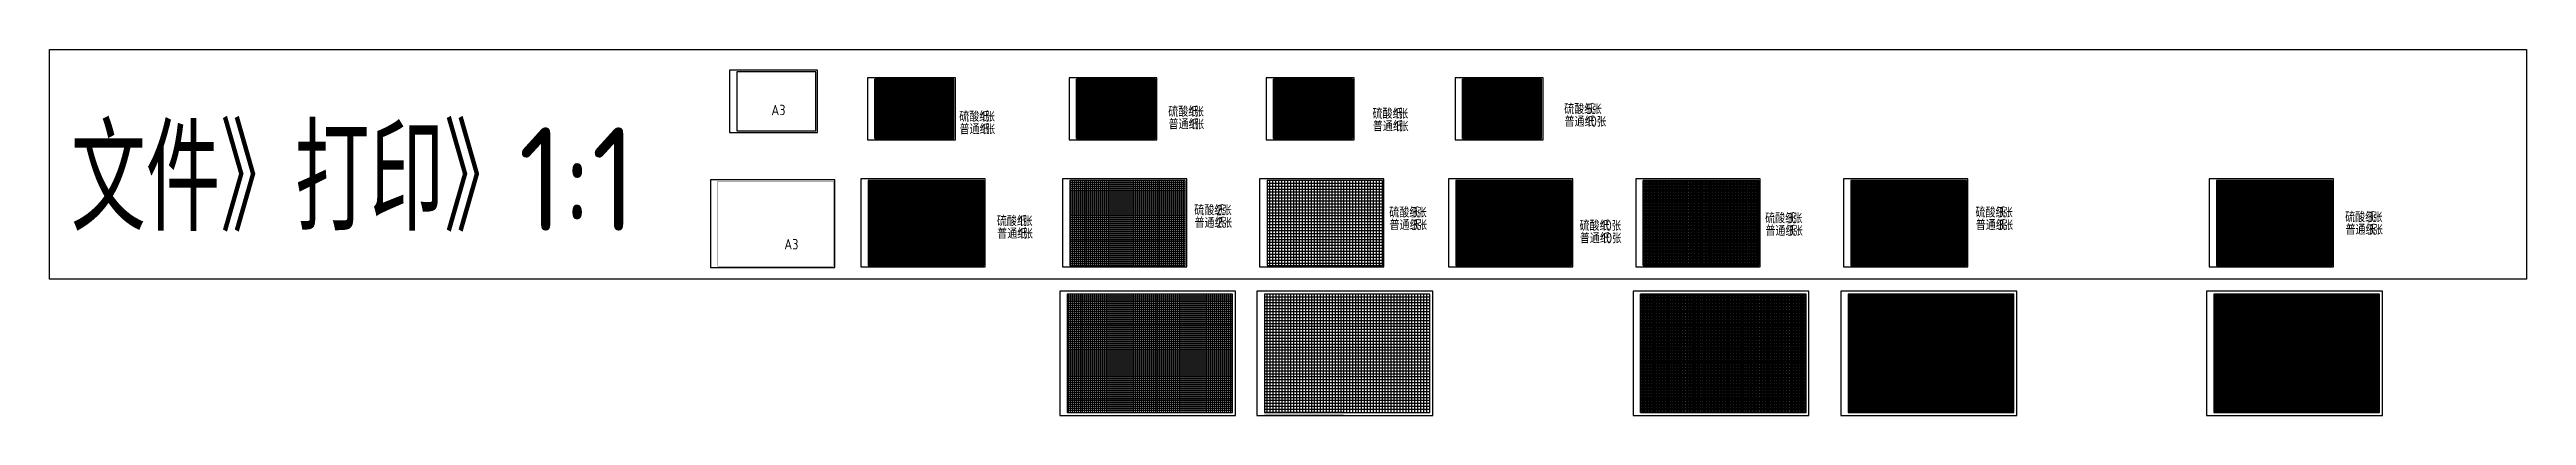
# Model space of a CAD drawing. Header units: millimetres. Extents: x 38046 to 69892, y 8139 to 15731.
# Drawn here: x 38046 to 46413, y 12161 to 13397 of the extents above; entities that cross this region are included whole.
import ezdxf

# ---------------------------------------------------------------- set-up
doc = ezdxf.new("R2010")
doc.units = ezdxf.units.MM
doc.header["$LTSCALE"] = 1000
doc.header["$MEASUREMENT"] = 0
doc.layers.get('0').update_dxf_attribs({"color": 3})
for name, color, linetype in [('PUB_TEXT', 3, 'Continuous'), ('PUB_TITLE', 4, 'Continuous'), ('图层3', 253, 'Continuous')]:
    doc.layers.add(name, color=color, linetype=linetype)
doc.layers.add('图层2', color=7, linetype='Continuous', true_color=0xd6d6d6)
doc.styles.get("Standard").update_dxf_attribs({"font": 'gbenor.shx', "bigfont": 'gbcbig.shx'})

msp = doc.modelspace()

# ---------------------------------------------------------------- texts
at = {"layer": 'PUB_TEXT'}
for s, height, p in [('文件》打印》1:1', 350, (38118.7, 12784.1)), ('A3', 35, (40484.1, 13175.1)), ('硫酸纸', 33.76, (41118.9, 13153.1)), ('普通纸', 33.76, (41120, 13110.7)), ('1', 35, (41192.6, 13153.1)), ('1', 35, (41193.7, 13110.7)), ('张', 33.8, (41207.2, 13153.1)), ('张', 33.8, (41208.3, 13110.7)), ('硫酸纸', 33.76, (41824.8, 13169.8)), ('普通纸', 33.76, (41826, 13127.4)), ('1', 35, (41898.5, 13169.8)), ('1', 35, (41899.7, 13127.4)), ('张', 33.8, (41913.1, 13169.8)), ('张', 33.8, (41914.3, 13127.4)), ('硫酸纸', 33.76, (42515, 13163)), ('普通纸', 33.76, (42516.1, 13120.6)), ('1', 35, (42588.7, 13163)), ('1', 35, (42589.8, 13120.6)), ('张', 33.8, (42603.3, 13163)), ('张', 33.8, (42604.4, 13120.6)), ('硫酸纸', 33.76, (43162.5, 13178.7)), ('普通纸', 33.76, (43163.6, 13136.2)), ('10', 35, (43237.4, 13136.2)), ('5', 35, (43236.2, 13178.7)), ('张', 33.8, (43256.6, 13178.7)), ('张', 33.8, (43272.4, 13136.2)), ('1:75', 3.5, (41077.4, 13096.8)), ('1:750', 3.5, (41087.2, 13096.9)), ('1:150', 3.5, (41754, 13097)), ('1:1500', 3.5, (41765.1, 13097)), ('1:1000', 3.5, (42433, 13096.9)), ('1:500', 3.5, (43072.7, 13097.5)), ('硫酸纸', 33.76, (41246, 12800.3)), ('1', 35, (41319.7, 12800.3)), ('张', 33.8, (41334.3, 12800.3)), ('硫酸纸', 33.76, (41912.8, 12837)), ('普通纸', 33.76, (41914, 12794.6)), ('2', 35, (41986.6, 12837)), ('2', 35, (41987.7, 12794.6)), ('张', 33.8, (42007, 12837)), ('张', 33.8, (42008.1, 12794.6)), ('硫酸纸', 33.76, (42571.5, 12829.4)), ('普通纸', 33.76, (42572.6, 12787)), ('3', 35, (42645.2, 12829.4)), ('3', 35, (42646.3, 12787)), ('张', 33.8, (42665.6, 12829.4)), ('张', 33.8, (42666.8, 12787)), ('硫酸纸', 33.76, (43214.2, 12784.8)), ('10', 35, (43287.9, 12784.8)), ('张', 33.8, (43322.9, 12784.8)), ('硫酸纸', 33.76, (43841.1, 12809.9)), ('普通纸', 33.76, (43842.2, 12767.5)), ('3', 35, (43914.8, 12809.9)), ('3', 35, (43916, 12767.5)), ('张', 33.8, (43935.3, 12809.9)), ('张', 33.8, (43936.4, 12767.5)), ('硫酸纸', 33.76, (44551.6, 12829.4)), ('普通纸', 33.76, (44552.7, 12786.9)), ('3', 35, (44625.3, 12829.4)), ('3', 35, (44626.4, 12786.9)), ('张', 33.8, (44645.7, 12829.4)), ('张', 33.8, (44646.8, 12786.9)), ('硫酸纸', 33.76, (45800.5, 12813.6)), ('普通纸', 33.76, (45801.7, 12771.2)), ('3', 35, (45874.3, 12813.6)), ('3', 35, (45875.4, 12771.2)), ('张', 33.8, (45894.7, 12813.6)), ('张', 33.8, (45895.8, 12771.2)), ('A3', 35, (40527.8, 12721.7)), ('普通纸', 33.76, (41247.1, 12757.9)), ('1', 35, (41320.8, 12757.9)), ('张', 33.8, (41335.4, 12757.9)), ('普通纸', 33.76, (43215.3, 12742.4)), ('10', 35, (43289.1, 12742.4)), ('张', 33.8, (43324.1, 12742.4)), ('1:75', 3.5, (41178.2, 12668.1)), ('1:750', 3.5, (41188, 12668.2)), ('1:150', 3.5, (41854.8, 12668.6)), ('1:100', 3.5, (42534.9, 12668.2)), ('1:500', 3.5, (43173.5, 12668.8)), ('1:200', 3.5, (43804, 12668.6)), ('1:300', 3.5, (44507.1, 12669.5)), ('1:250', 3.5, (45740.3, 12668.5)), ('1:150', 3.5, (42014.6, 12171.5)), ('1:100', 3.5, (42689.8, 12176.4)), ('1:200', 3.5, (43958.9, 12174.4)), ('1:300', 3.5, (44662, 12176.1)), ('1:250', 3.5, (45900.2, 12171.7))]:
    msp.add_text(s, height=height, dxfattribs=at).set_placement(p)

# ---------------------------------------------------------------- linework, layer by layer
for p, q in [((42447.8, 13296.3), (42180.8, 13296.3)), ((42180.8, 13096.3), (42180.8, 13296.3)), ((42180.8, 13096.3), (42180.8, 13296.3)), ((42180.8, 13096.3), (42180.8, 13296.3)), ((42447.8, 13286.3), (42180.8, 13286.3)), ((42447.8, 13276.3), (42180.8, 13276.3)), ((42447.8, 13266.3), (42180.8, 13266.3)), ((42447.8, 13256.3), (42180.8, 13256.3)), ((42447.8, 13246.3), (42180.8, 13246.3)), ((42447.8, 13236.3), (42180.8, 13236.3)), ((42447.8, 13236.3), (42180.8, 13236.3)), ((42447.8, 13226.3), (42180.8, 13226.3)), ((42190.8, 13096.3), (42190.8, 13296.3)), ((42190.8, 13096.3), (42190.8, 13296.3)), ((42200.8, 13096.3), (42200.8, 13296.3)), ((42210.8, 13096.3), (42210.8, 13296.3)), ((42220.8, 13096.3), (42220.8, 13296.3)), ((42230.8, 13096.3), (42230.8, 13296.3)), ((42240.8, 13096.3), (42240.8, 13296.3)), ((42250.8, 13096.3), (42250.8, 13296.3)), ((42260.8, 13096.3), (42260.8, 13296.3)), ((42270.8, 13096.3), (42270.8, 13296.3)), ((42280.8, 13096.3), (42280.8, 13296.3)), ((42290.8, 13096.3), (42290.8, 13296.3)), ((42300.8, 13096.3), (42300.8, 13296.3)), ((42310.8, 13096.3), (42310.8, 13296.3)), ((42310.8, 13096.3), (42310.8, 13296.3)), ((42320.8, 13096.3), (42320.8, 13296.3)), ((42330.8, 13096.3), (42330.8, 13296.3)), ((42340.8, 13096.3), (42340.8, 13296.3)), ((42350.8, 13096.3), (42350.8, 13296.3)), ((42360.8, 13096.3), (42360.8, 13296.3)), ((42370.8, 13096.3), (42370.8, 13296.3)), ((42370.8, 13096.3), (42370.8, 13296.3)), ((42380.8, 13096.3), (42380.8, 13296.3)), ((42390.8, 13096.3), (42390.8, 13296.3)), ((42400.8, 13096.3), (42400.8, 13296.3)), ((42410.8, 13096.3), (42410.8, 13296.3)), ((42420.8, 13096.3), (42420.8, 13296.3)), ((42430.8, 13096.3), (42430.8, 13296.3)), ((42440.8, 13096.3), (42440.8, 13296.3)), ((42447.8, 13216.3), (42180.8, 13216.3)), ((42447.8, 13206.3), (42180.8, 13206.3)), ((42447.8, 13196.3), (42180.8, 13196.3)), ((42447.8, 13186.3), (42180.8, 13186.3)), ((42447.8, 13176.3), (42180.8, 13176.3)), ((42447.8, 13166.3), (42180.8, 13166.3)), ((42447.8, 13156.3), (42180.8, 13156.3)), ((42447.8, 13146.3), (42180.8, 13146.3)), ((42447.8, 13136.3), (42180.8, 13136.3)), ((42447.8, 13126.3), (42180.8, 13126.3)), ((42447.8, 13116.3), (42180.8, 13116.3)), ((42447.8, 13116.3), (42180.8, 13116.3)), ((42447.8, 13106.3), (42180.8, 13106.3)), ((42447.8, 13106.3), (42180.8, 13106.3)), ((42447.8, 13106.3), (42180.8, 13106.3)), ((42447.8, 13096.3), (42180.8, 13096.3)), ((42548.6, 12944.6), (42158.6, 12944.6)), ((42548.6, 12934.6), (42158.6, 12934.6)), ((42548.6, 12924.6), (42158.6, 12924.6)), ((42548.6, 12914.6), (42158.6, 12914.6)), ((42548.6, 12904.6), (42158.6, 12904.6)), ((42548.6, 12894.6), (42158.6, 12894.6)), ((42548.6, 12894.6), (42158.6, 12894.6)), ((42168.6, 12667.6), (42168.6, 12954.6)), ((42168.6, 12667.6), (42168.6, 12954.6)), ((42178.6, 12667.6), (42178.6, 12954.6)), ((42188.6, 12667.6), (42188.6, 12954.6)), ((42198.6, 12667.6), (42198.6, 12954.6)), ((42208.6, 12667.6), (42208.6, 12954.6)), ((42218.6, 12667.6), (42218.6, 12954.6)), ((42228.6, 12667.6), (42228.6, 12954.6)), ((42238.6, 12667.6), (42238.6, 12954.6)), ((42248.6, 12667.6), (42248.6, 12954.6)), ((42258.6, 12667.6), (42258.6, 12954.6)), ((42268.6, 12667.6), (42268.6, 12954.6)), ((42278.6, 12667.6), (42278.6, 12954.6)), ((42288.6, 12667.6), (42288.6, 12954.6)), ((42288.6, 12667.6), (42288.6, 12954.6)), ((42298.6, 12667.6), (42298.6, 12954.6)), ((42308.6, 12667.6), (42308.6, 12954.6)), ((42318.6, 12667.6), (42318.6, 12954.6)), ((42328.6, 12667.6), (42328.6, 12954.6)), ((42338.6, 12667.6), (42338.6, 12954.6)), ((42348.6, 12667.6), (42348.6, 12954.6)), ((42348.6, 12667.6), (42348.6, 12954.6)), ((42358.6, 12667.6), (42358.6, 12954.6)), ((42368.6, 12667.6), (42368.6, 12954.6)), ((42378.6, 12667.6), (42378.6, 12954.6)), ((42388.6, 12667.6), (42388.6, 12954.6)), ((42398.6, 12667.6), (42398.6, 12954.6)), ((42408.6, 12667.6), (42408.6, 12954.6)), ((42418.6, 12667.6), (42418.6, 12954.6)), ((42428.6, 12667.6), (42428.6, 12954.6)), ((42428.6, 12667.6), (42428.6, 12954.6)), ((42438.6, 12667.6), (42438.6, 12954.6)), ((42448.6, 12667.6), (42448.6, 12954.6)), ((42458.6, 12667.6), (42458.6, 12954.6)), ((42468.6, 12667.6), (42468.6, 12954.6)), ((42478.6, 12667.6), (42478.6, 12954.6)), ((42488.6, 12667.6), (42488.6, 12954.6)), ((42498.6, 12667.6), (42498.6, 12954.6)), ((42508.6, 12667.6), (42508.6, 12954.6)), ((42518.6, 12667.6), (42518.6, 12954.6)), ((42528.6, 12667.6), (42528.6, 12954.6)), ((42538.6, 12667.6), (42538.6, 12954.6)), ((42548.6, 12667.6), (42548.6, 12954.6)), ((42548.6, 12667.6), (42548.6, 12954.6)), ((43429.4, 12667.6), (43429.4, 12954.6)), ((43429.4, 12667.6), (43429.4, 12954.6)), ((43819.4, 12904.6), (43429.4, 12904.6)), ((43479.4, 12667.6), (43479.4, 12954.6)), ((43529.4, 12667.6), (43529.4, 12954.6)), ((43579.4, 12667.6), (43579.4, 12954.6)), ((43579.4, 12667.6), (43579.4, 12954.6)), ((43629.4, 12667.6), (43629.4, 12954.6)), ((43629.4, 12667.6), (43629.4, 12954.6)), ((43629.4, 12667.6), (43629.4, 12954.6)), ((43679.4, 12667.6), (43679.4, 12954.6)), ((43729.4, 12667.6), (43729.4, 12954.6)), ((43779.4, 12667.6), (43779.4, 12954.6)), ((43779.4, 12667.6), (43779.4, 12954.6)), ((44131.2, 12954.6), (44131.2, 12667.6)), ((44521.2, 12921.2), (44131.2, 12921.2)), ((44521.2, 12887.9), (44131.2, 12887.9)), ((44521.2, 12887.9), (44131.2, 12887.9)), ((44164.6, 12954.6), (44164.6, 12667.6)), ((44164.6, 12954.6), (44164.6, 12667.6)), ((44197.9, 12954.6), (44197.9, 12667.6)), ((44231.2, 12954.6), (44231.2, 12667.6)), ((44264.6, 12954.6), (44264.6, 12667.6)), ((44264.6, 12954.6), (44264.6, 12667.6)), ((44297.9, 12954.6), (44297.9, 12667.6)), ((44331.2, 12954.6), (44331.2, 12667.6)), ((44364.6, 12954.6), (44364.6, 12667.6)), ((44364.6, 12954.6), (44364.6, 12667.6)), ((44364.6, 12954.6), (44364.6, 12667.6)), ((44397.9, 12954.6), (44397.9, 12667.6)), ((44397.9, 12954.6), (44397.9, 12667.6)), ((44431.2, 12954.6), (44431.2, 12667.6)), ((44464.6, 12954.6), (44464.6, 12667.6)), ((44497.9, 12954.6), (44497.9, 12667.6)), ((44497.9, 12954.6), (44497.9, 12667.6)), ((45366.3, 12954.6), (45366.3, 12667.6)), ((45756.3, 12914.6), (45366.3, 12914.6)), ((45406.3, 12954.6), (45406.3, 12667.6)), ((45406.3, 12954.6), (45406.3, 12667.6)), ((45446.3, 12954.6), (45446.3, 12667.6)), ((45486.3, 12954.6), (45486.3, 12667.6)), ((45526.3, 12954.6), (45526.3, 12667.6)), ((45526.3, 12954.6), (45526.3, 12667.6)), ((45566.3, 12954.6), (45566.3, 12667.6)), ((45606.3, 12954.6), (45606.3, 12667.6)), ((45606.3, 12954.6), (45606.3, 12667.6)), ((45646.3, 12954.6), (45646.3, 12667.6)), ((45646.3, 12954.6), (45646.3, 12667.6)), ((45686.3, 12954.6), (45686.3, 12667.6)), ((45726.3, 12954.6), (45726.3, 12667.6)), ((42548.6, 12884.6), (42158.6, 12884.6)), ((42548.6, 12874.6), (42158.6, 12874.6)), ((42548.6, 12864.6), (42158.6, 12864.6)), ((42548.6, 12854.6), (42158.6, 12854.6)), ((42548.6, 12844.6), (42158.6, 12844.6)), ((42548.6, 12834.6), (42158.6, 12834.6)), ((42548.6, 12824.6), (42158.6, 12824.6)), ((42548.6, 12814.6), (42158.6, 12814.6)), ((42548.6, 12804.6), (42158.6, 12804.6)), ((43819.4, 12854.6), (43429.4, 12854.6)), ((43819.4, 12854.6), (43429.4, 12854.6)), ((43819.4, 12804.6), (43429.4, 12804.6)), ((44521.2, 12854.6), (44131.2, 12854.6)), ((44521.2, 12821.2), (44131.2, 12821.2)), ((45756.3, 12874.6), (45366.3, 12874.6)), ((45756.3, 12874.6), (45366.3, 12874.6)), ((45756.3, 12834.6), (45366.3, 12834.6)), ((42548.6, 12794.6), (42158.6, 12794.6)), ((42548.6, 12784.6), (42158.6, 12784.6)), ((42548.6, 12774.6), (42158.6, 12774.6)), ((42548.6, 12774.6), (42158.6, 12774.6)), ((42548.6, 12764.6), (42158.6, 12764.6)), ((42548.6, 12764.6), (42158.6, 12764.6)), ((42548.6, 12764.6), (42158.6, 12764.6)), ((42548.6, 12764.6), (42158.6, 12764.6)), ((42548.6, 12754.6), (42158.6, 12754.6)), ((42548.6, 12744.6), (42158.6, 12744.6)), ((42548.6, 12734.6), (42158.6, 12734.6)), ((42548.6, 12724.6), (42158.6, 12724.6)), ((43819.4, 12754.6), (43429.4, 12754.6)), ((44521.2, 12787.9), (44131.2, 12787.9)), ((44521.2, 12787.9), (44131.2, 12787.9)), ((44521.2, 12754.6), (44131.2, 12754.6)), ((44521.2, 12721.2), (44131.2, 12721.2)), ((45756.3, 12794.6), (45366.3, 12794.6)), ((45756.3, 12754.6), (45366.3, 12754.6)), ((45756.3, 12754.6), (45366.3, 12754.6)), ((42548.6, 12714.6), (42158.6, 12714.6)), ((42548.6, 12704.6), (42158.6, 12704.6)), ((42548.6, 12694.6), (42158.6, 12694.6)), ((42548.6, 12684.6), (42158.6, 12684.6)), ((42548.6, 12684.6), (42158.6, 12684.6)), ((42548.6, 12674.6), (42158.6, 12674.6)), ((42548.6, 12674.6), (42158.6, 12674.6)), ((42548.6, 12674.6), (42158.6, 12674.6)), ((43819.4, 12704.6), (43429.4, 12704.6)), ((43819.4, 12704.6), (43429.4, 12704.6)), ((44521.2, 12687.9), (44131.2, 12687.9)), ((44521.2, 12687.9), (44131.2, 12687.9)), ((45756.3, 12714.6), (45366.3, 12714.6)), ((45756.3, 12674.6), (45366.3, 12674.6)), ((42708.5, 12560.8), (42149.5, 12560.8)), ((42708.5, 12550.8), (42149.5, 12550.8)), ((42159.5, 12170.8), (42159.5, 12570.8)), ((42159.5, 12170.8), (42159.5, 12570.8)), ((42169.5, 12170.8), (42169.5, 12570.8)), ((42179.5, 12170.8), (42179.5, 12570.8)), ((42189.5, 12170.8), (42189.5, 12570.8)), ((42199.5, 12170.8), (42199.5, 12570.8)), ((42209.5, 12170.8), (42209.5, 12570.8)), ((42219.5, 12170.8), (42219.5, 12570.8)), ((42229.5, 12170.8), (42229.5, 12570.8)), ((42239.5, 12170.8), (42239.5, 12570.8)), ((42249.5, 12170.8), (42249.5, 12570.8)), ((42259.5, 12170.8), (42259.5, 12570.8)), ((42269.5, 12170.8), (42269.5, 12570.8)), ((42279.5, 12170.8), (42279.5, 12570.8)), ((42279.5, 12170.8), (42279.5, 12570.8)), ((42289.5, 12170.8), (42289.5, 12570.8)), ((42299.5, 12170.8), (42299.5, 12570.8)), ((42309.5, 12170.8), (42309.5, 12570.8)), ((42319.5, 12170.8), (42319.5, 12570.8)), ((42329.5, 12170.8), (42329.5, 12570.8)), ((42339.5, 12170.8), (42339.5, 12570.8)), ((42339.5, 12170.8), (42339.5, 12570.8)), ((42349.5, 12170.8), (42349.5, 12570.8)), ((42359.5, 12170.8), (42359.5, 12570.8)), ((42369.5, 12170.8), (42369.5, 12570.8)), ((42379.5, 12170.8), (42379.5, 12570.8)), ((42389.5, 12170.8), (42389.5, 12570.8)), ((42399.5, 12170.8), (42399.5, 12570.8)), ((42409.5, 12170.8), (42409.5, 12570.8)), ((42418.1, 12170.8), (42418.1, 12570.8)), ((42418.1, 12170.8), (42418.1, 12570.8)), ((42428.1, 12170.8), (42428.1, 12570.8)), ((42438.1, 12170.8), (42438.1, 12570.8)), ((42448.1, 12170.8), (42448.1, 12570.8)), ((42458.1, 12170.8), (42458.1, 12570.8)), ((42468.1, 12170.8), (42468.1, 12570.8)), ((42478.1, 12170.8), (42478.1, 12570.8)), ((42488.1, 12170.8), (42488.1, 12570.8)), ((42498.1, 12170.8), (42498.1, 12570.8)), ((42508.1, 12170.8), (42508.1, 12570.8)), ((42518.1, 12170.8), (42518.1, 12570.8)), ((42528.1, 12170.8), (42528.1, 12570.8)), ((42538.1, 12170.8), (42538.1, 12570.8)), ((42538.1, 12170.8), (42538.1, 12570.8)), ((42548.1, 12170.8), (42548.1, 12570.8)), ((42558.1, 12170.8), (42558.1, 12570.8)), ((42568.1, 12170.8), (42568.1, 12570.8)), ((42578.1, 12170.8), (42578.1, 12570.8)), ((42588.1, 12170.8), (42588.1, 12570.8)), ((42598.1, 12170.8), (42598.1, 12570.8)), ((42598.1, 12170.8), (42598.1, 12570.8)), ((42608.1, 12170.8), (42608.1, 12570.8)), ((42618.1, 12170.8), (42618.1, 12570.8)), ((42628.1, 12170.8), (42628.1, 12570.8)), ((42638.1, 12170.8), (42638.1, 12570.8)), ((42648.1, 12170.8), (42648.1, 12570.8)), ((42658.1, 12170.8), (42658.1, 12570.8)), ((42668.1, 12170.8), (42668.1, 12570.8)), ((42678.1, 12170.8), (42678.1, 12570.8)), ((42688.1, 12170.8), (42688.1, 12570.8)), ((42698.1, 12170.8), (42698.1, 12570.8)), ((42708.1, 12170.8), (42708.1, 12570.8)), ((43420.3, 12170.8), (43420.3, 12570.8)), ((43420.3, 12170.8), (43420.3, 12570.8)), ((43470.3, 12170.8), (43470.3, 12570.8)), ((43520.3, 12170.8), (43520.3, 12570.8)), ((43570.3, 12170.8), (43570.3, 12570.8)), ((43570.3, 12170.8), (43570.3, 12570.8)), ((43620.3, 12170.8), (43620.3, 12570.8)), ((43620.3, 12170.8), (43620.3, 12570.8)), ((43620.3, 12170.8), (43620.3, 12570.8)), ((43670.3, 12170.8), (43670.3, 12570.8)), ((43720.3, 12170.8), (43720.3, 12570.8)), ((43770.3, 12170.8), (43770.3, 12570.8)), ((43770.3, 12170.8), (43770.3, 12570.8)), ((43770.3, 12170.8), (43770.3, 12570.8)), ((43770.3, 12170.8), (43770.3, 12570.8)), ((43820.3, 12170.8), (43820.3, 12570.8)), ((43820.3, 12170.8), (43820.3, 12570.8)), ((43820.3, 12170.8), (43820.3, 12570.8)), ((43870.3, 12170.8), (43870.3, 12570.8)), ((43920.3, 12170.8), (43920.3, 12570.8)), ((43970.3, 12170.8), (43970.3, 12570.8)), ((43970.3, 12170.8), (43970.3, 12570.8)), ((44155.4, 12570.8), (44155.4, 12170.8)), ((44155.4, 12570.8), (44155.4, 12170.8)), ((44188.8, 12570.8), (44188.8, 12170.8)), ((44222.1, 12570.8), (44222.1, 12170.8)), ((44255.4, 12570.8), (44255.4, 12170.8)), ((44255.4, 12570.8), (44255.4, 12170.8)), ((44288.8, 12570.8), (44288.8, 12170.8)), ((44322.1, 12570.8), (44322.1, 12170.8)), ((44355.4, 12570.8), (44355.4, 12170.8)), ((44355.4, 12570.8), (44355.4, 12170.8)), ((44355.4, 12570.8), (44355.4, 12170.8)), ((44388.8, 12570.8), (44388.8, 12170.8)), ((44388.8, 12570.8), (44388.8, 12170.8)), ((44422.1, 12570.8), (44422.1, 12170.8)), ((44455.4, 12570.8), (44455.4, 12170.8)), ((44488.8, 12570.8), (44488.8, 12170.8)), ((44488.8, 12570.8), (44488.8, 12170.8)), ((44522.1, 12570.8), (44522.1, 12170.8)), ((44522.1, 12570.8), (44522.1, 12170.8)), ((44522.1, 12570.8), (44522.1, 12170.8)), ((44555.4, 12570.8), (44555.4, 12170.8)), ((44555.4, 12570.8), (44555.4, 12170.8)), ((44588.8, 12570.8), (44588.8, 12170.8)), ((44622.1, 12570.8), (44622.1, 12170.8)), ((44655.4, 12570.8), (44655.4, 12170.8)), ((44655.4, 12570.8), (44655.4, 12170.8)), ((45397.2, 12570.8), (45397.2, 12170.8)), ((45397.2, 12570.8), (45397.2, 12170.8)), ((45437.2, 12570.8), (45437.2, 12170.8)), ((45477.2, 12570.8), (45477.2, 12170.8)), ((45517.2, 12570.8), (45517.2, 12170.8)), ((45517.2, 12570.8), (45517.2, 12170.8)), ((45557.2, 12570.8), (45557.2, 12170.8)), ((45597.2, 12570.8), (45597.2, 12170.8)), ((45597.2, 12570.8), (45597.2, 12170.8)), ((45637.2, 12570.8), (45637.2, 12170.8)), ((45637.2, 12570.8), (45637.2, 12170.8)), ((45677.2, 12570.8), (45677.2, 12170.8)), ((45717.2, 12570.8), (45717.2, 12170.8)), ((45717.2, 12570.8), (45717.2, 12170.8)), ((45717.2, 12570.8), (45717.2, 12170.8)), ((45757.2, 12570.8), (45757.2, 12170.8)), ((45797.2, 12570.8), (45797.2, 12170.8)), ((45797.2, 12570.8), (45797.2, 12170.8)), ((45837.2, 12570.8), (45837.2, 12170.8)), ((45837.2, 12570.8), (45837.2, 12170.8)), ((45877.2, 12570.8), (45877.2, 12170.8)), ((42708.5, 12540.8), (42149.5, 12540.8)), ((42708.5, 12530.8), (42149.5, 12530.8)), ((42708.5, 12520.8), (42149.5, 12520.8)), ((42708.5, 12510.8), (42149.5, 12510.8)), ((42708.5, 12510.8), (42149.5, 12510.8)), ((42708.5, 12500.8), (42149.5, 12500.8)), ((42708.5, 12490.8), (42149.5, 12490.8)), ((42708.5, 12480.8), (42149.5, 12480.8)), ((42708.5, 12470.8), (42149.5, 12470.8)), ((43979.3, 12520.8), (43420.3, 12520.8)), ((43979.3, 12470.8), (43420.3, 12470.8)), ((43979.3, 12470.8), (43420.3, 12470.8)), ((44681.1, 12537.4), (44122.1, 12537.4)), ((44681.1, 12504.1), (44122.1, 12504.1)), ((44681.1, 12504.1), (44122.1, 12504.1)), ((44681.1, 12470.8), (44122.1, 12470.8)), ((45916.2, 12530.8), (45357.2, 12530.8)), ((45916.2, 12490.8), (45357.2, 12490.8)), ((45916.2, 12490.8), (45357.2, 12490.8)), ((42708.5, 12460.8), (42149.5, 12460.8)), ((42708.5, 12450.8), (42149.5, 12450.8)), ((42708.5, 12440.8), (42149.5, 12440.8)), ((42708.5, 12430.8), (42149.5, 12430.8)), ((42708.5, 12420.8), (42149.5, 12420.8)), ((42708.5, 12410.8), (42149.5, 12410.8)), ((42708.5, 12400.8), (42149.5, 12400.8)), ((42708.5, 12390.8), (42149.5, 12390.8)), ((42708.5, 12390.8), (42149.5, 12390.8)), ((43979.3, 12420.8), (43420.3, 12420.8)), ((44681.1, 12437.4), (44122.1, 12437.4)), ((44681.1, 12404.1), (44122.1, 12404.1)), ((44681.1, 12404.1), (44122.1, 12404.1)), ((45916.2, 12450.8), (45357.2, 12450.8)), ((45916.2, 12410.8), (45357.2, 12410.8)), ((42708.5, 12380.8), (42149.5, 12380.8)), ((42708.5, 12380.8), (42149.5, 12380.8)), ((42708.5, 12380.8), (42149.5, 12380.8)), ((42708.5, 12370.8), (42149.5, 12370.8)), ((42708.5, 12360.8), (42149.5, 12360.8)), ((42708.5, 12350.8), (42149.5, 12350.8)), ((42708.5, 12340.8), (42149.5, 12340.8)), ((42708.5, 12330.8), (42149.5, 12330.8)), ((42708.5, 12320.8), (42149.5, 12320.8)), ((42708.5, 12320.8), (42149.5, 12320.8)), ((42708.5, 12310.8), (42149.5, 12310.8)), ((42708.5, 12300.8), (42149.5, 12300.8)), ((43979.3, 12370.8), (43420.3, 12370.8)), ((43979.3, 12320.8), (43420.3, 12320.8)), ((43979.3, 12320.8), (43420.3, 12320.8)), ((43979.3, 12320.8), (43420.3, 12320.8)), ((44681.1, 12370.8), (44122.1, 12370.8)), ((44681.1, 12337.4), (44122.1, 12337.4)), ((44681.1, 12304.1), (44122.1, 12304.1)), ((44681.1, 12304.1), (44122.1, 12304.1)), ((45916.2, 12370.8), (45357.2, 12370.8)), ((45916.2, 12370.8), (45357.2, 12370.8)), ((45916.2, 12330.8), (45357.2, 12330.8)), ((42708.5, 12290.8), (42149.5, 12290.8)), ((42708.5, 12280.8), (42149.5, 12280.8)), ((42708.5, 12270.8), (42149.5, 12270.8)), ((42708.5, 12260.8), (42149.5, 12260.8)), ((42708.5, 12250.8), (42149.5, 12250.8)), ((42708.5, 12240.8), (42149.5, 12240.8)), ((42708.5, 12230.8), (42149.5, 12230.8)), ((42708.5, 12220.8), (42149.5, 12220.8)), ((43979.3, 12270.8), (43420.3, 12270.8)), ((43979.3, 12270.8), (43420.3, 12270.8)), ((43979.3, 12220.8), (43420.3, 12220.8)), ((44681.1, 12270.8), (44122.1, 12270.8)), ((44681.1, 12237.4), (44122.1, 12237.4)), ((45916.2, 12290.8), (45357.2, 12290.8)), ((45916.2, 12250.8), (45357.2, 12250.8)), ((42708.5, 12210.8), (42149.5, 12210.8)), ((42708.5, 12200.8), (42149.5, 12200.8)), ((42708.5, 12200.8), (42149.5, 12200.8)), ((42708.5, 12190.8), (42149.5, 12190.8)), ((42708.5, 12190.8), (42149.5, 12190.8)), ((42708.5, 12190.8), (42149.5, 12190.8)), ((42708.5, 12180.8), (42149.5, 12180.8)), ((42416.5, 12170.8), (42149.5, 12170.8)), ((42416.5, 12160.8), (42149.5, 12160.8)), ((44681.1, 12204.1), (44122.1, 12204.1)), ((44681.1, 12204.1), (44122.1, 12204.1)), ((45916.2, 12210.8), (45357.2, 12210.8)), ((45916.2, 12210.8), (45357.2, 12210.8))]:
    msp.add_line(p, q)
for points in [[(41100.8, 13283), (40833.8, 13283)], [(41100.8, 13269.6), (40833.8, 13269.6)], [(41100.8, 13256.3), (40833.8, 13256.3)], [(41100.8, 13243), (40833.8, 13243)], [(41100.8, 13229.6), (40833.8, 13229.6)], [(40834.1, 13096.3), (40834.1, 13296.3)], [(40847.5, 13096.3), (40847.5, 13296.3)], [(40860.8, 13096.3), (40860.8, 13296.3)], [(40874.1, 13096.3), (40874.1, 13296.3)], [(40887.5, 13096.3), (40887.5, 13296.3)], [(40900.8, 13096.3), (40900.8, 13296.3)], [(40914.1, 13096.3), (40914.1, 13296.3)], [(40927.5, 13096.3), (40927.5, 13296.3)], [(40940.8, 13096.3), (40940.8, 13296.3)], [(40954.1, 13096.3), (40954.1, 13296.3)], [(40954.1, 13096.3), (40954.1, 13296.3)], [(40967.5, 13096.3), (40967.5, 13296.3)], [(40980.8, 13096.3), (40980.8, 13296.3)], [(40994.1, 13096.3), (40994.1, 13296.3)], [(41007.5, 13096.3), (41007.5, 13296.3)], [(41020.8, 13096.3), (41020.8, 13296.3)], [(41034.1, 13096.3), (41034.1, 13296.3)], [(41047.5, 13096.3), (41047.5, 13296.3)], [(41060.8, 13096.3), (41060.8, 13296.3)], [(41074.1, 13096.3), (41074.1, 13296.3)], [(41087.5, 13096.3), (41087.5, 13296.3)], [(41522.3, 13296.3), (41514.8, 13296.3)], [(41781.8, 13289.6), (41514.8, 13289.6)], [(41781.8, 13283), (41514.8, 13283)], [(41781.8, 13276.3), (41514.8, 13276.3)], [(41781.8, 13269.6), (41514.8, 13269.6)], [(41781.8, 13263), (41514.8, 13263)], [(41781.8, 13256.3), (41514.8, 13256.3)], [(41781.8, 13249.6), (41514.8, 13249.6)], [(41781.8, 13243), (41514.8, 13243)], [(41781.8, 13236.3), (41514.8, 13236.3)], [(41781.8, 13229.6), (41514.8, 13229.6)], [(41781.8, 13223), (41514.8, 13223)], [(41515.2, 13096.3), (41515.2, 13296.3)], [(41521.8, 13096.3), (41521.8, 13296.3)], [(41528.5, 13096.3), (41528.5, 13296.3)], [(41535.2, 13096.3), (41535.2, 13296.3)], [(41541.8, 13096.3), (41541.8, 13296.3)], [(41548.5, 13096.3), (41548.5, 13296.3)], [(41555.2, 13096.3), (41555.2, 13296.3)], [(41561.8, 13096.3), (41561.8, 13296.3)], [(41568.5, 13096.3), (41568.5, 13296.3)], [(41575.2, 13096.3), (41575.2, 13296.3)], [(41581.8, 13096.3), (41581.8, 13296.3)], [(41588.5, 13096.3), (41588.5, 13296.3)], [(41595.2, 13096.3), (41595.2, 13296.3)], [(41595.2, 13096.3), (41595.2, 13296.3)], [(41601.8, 13096.3), (41601.8, 13296.3)], [(41608.5, 13096.3), (41608.5, 13296.3)], [(41615.2, 13096.3), (41615.2, 13296.3)], [(41621.8, 13096.3), (41621.8, 13296.3)], [(41628.5, 13096.3), (41628.5, 13296.3)], [(41635.2, 13096.3), (41635.2, 13296.3)], [(41641.8, 13096.3), (41641.8, 13296.3)], [(41648.5, 13096.3), (41648.5, 13296.3)], [(41655.2, 13096.3), (41655.2, 13296.3)], [(41661.8, 13096.3), (41661.8, 13296.3)], [(41668.5, 13096.3), (41668.5, 13296.3)], [(41675.2, 13096.3), (41675.2, 13296.3)], [(41681.8, 13096.3), (41681.8, 13296.3)], [(41688.5, 13096.3), (41688.5, 13296.3)], [(41695.2, 13096.3), (41695.2, 13296.3)], [(41701.8, 13096.3), (41701.8, 13296.3)], [(41708.5, 13096.3), (41708.5, 13296.3)], [(41715.2, 13096.3), (41715.2, 13296.3)], [(41721.8, 13096.3), (41721.8, 13296.3)], [(41728.5, 13096.3), (41728.5, 13296.3)], [(41735.2, 13096.3), (41735.2, 13296.3)], [(41741.8, 13096.3), (41741.8, 13296.3)], [(41748.5, 13096.3), (41748.5, 13296.3)], [(41755.2, 13096.3), (41755.2, 13296.3)], [(41761.8, 13096.3), (41761.8, 13296.3)], [(41768.5, 13096.3), (41768.5, 13296.3)], [(41775.2, 13096.3), (41775.2, 13296.3)], [(41781.8, 13133.7), (41781.8, 13296.3)], [(43086, 13296.3), (42819, 13296.3)], [(42819, 13096.3), (42819, 13296.3)], [(42819, 13096.3), (42819, 13296.3)], [(42819, 13096.3), (42819, 13296.3)], [(42819, 13096.3), (42819, 13296.3)], [(42819, 13096.3), (42819, 13296.3)], [(42819, 13096.3), (42819, 13296.3)], [(42819, 13096.3), (42819, 13296.3)], [(42819, 13096.3), (42819, 13296.3)], [(42819, 13096.3), (42819, 13296.3)], [(43086, 13276.3), (42819, 13276.3)], [(43086, 13276.3), (42819, 13276.3)], [(43086, 13276.3), (42819, 13276.3)], [(43086, 13256.3), (42819, 13256.3)], [(43086, 13256.3), (42819, 13256.3)], [(43086, 13256.3), (42819, 13256.3)], [(43086, 13256.3), (42819, 13256.3)], [(43086, 13236.3), (42819, 13236.3)], [(43086, 13236.3), (42819, 13236.3)], [(43086, 13236.3), (42819, 13236.3)], [(43086, 13236.3), (42819, 13236.3)], [(42839, 13096.3), (42839, 13296.3)], [(42839, 13096.3), (42839, 13296.3)], [(42839, 13096.3), (42839, 13296.3)], [(42839, 13096.3), (42839, 13296.3)], [(42839, 13096.3), (42839, 13296.3)], [(42859, 13096.3), (42859, 13296.3)], [(42859, 13096.3), (42859, 13296.3)], [(42859, 13096.3), (42859, 13296.3)], [(42859, 13096.3), (42859, 13296.3)], [(42859, 13096.3), (42859, 13296.3)], [(42859, 13096.3), (42859, 13296.3)], [(42859, 13096.3), (42859, 13296.3)], [(42859, 13096.3), (42859, 13296.3)], [(42879, 13096.3), (42879, 13296.3)], [(42879, 13096.3), (42879, 13296.3)], [(42879, 13096.3), (42879, 13296.3)], [(42879, 13096.3), (42879, 13296.3)], [(42899, 13096.3), (42899, 13296.3)], [(42899, 13096.3), (42899, 13296.3)], [(42899, 13096.3), (42899, 13296.3)], [(42919, 13096.3), (42919, 13296.3)], [(42919, 13096.3), (42919, 13296.3)], [(42919, 13096.3), (42919, 13296.3)], [(42919, 13096.3), (42919, 13296.3)], [(42919, 13096.3), (42919, 13296.3)], [(42919, 13096.3), (42919, 13296.3)], [(42939, 13096.3), (42939, 13296.3)], [(42939, 13096.3), (42939, 13296.3)], [(42939, 13096.3), (42939, 13296.3)], [(42939, 13096.3), (42939, 13296.3)], [(42950.2, 13296.3), (42942.7, 13296.3)], [(42959, 13096.3), (42959, 13296.3)], [(42959, 13096.3), (42959, 13296.3)], [(42959, 13096.3), (42959, 13296.3)], [(42959, 13096.3), (42959, 13296.3)], [(42979, 13096.3), (42979, 13296.3)], [(42979, 13096.3), (42979, 13296.3)], [(42979, 13096.3), (42979, 13296.3)], [(42999, 13096.3), (42999, 13296.3)], [(42999, 13096.3), (42999, 13296.3)], [(42999, 13096.3), (42999, 13296.3)], [(42999, 13096.3), (42999, 13296.3)], [(43019, 13096.3), (43019, 13296.3)], [(43019, 13096.3), (43019, 13296.3)], [(43019, 13096.3), (43019, 13296.3)], [(43039, 13096.3), (43039, 13296.3)], [(43039, 13096.3), (43039, 13296.3)], [(43039, 13096.3), (43039, 13296.3)], [(43039, 13096.3), (43039, 13296.3)], [(43039, 13096.3), (43039, 13296.3)], [(43039, 13096.3), (43039, 13296.3)], [(43059, 13096.3), (43059, 13296.3)], [(43059, 13096.3), (43059, 13296.3)], [(43059, 13096.3), (43059, 13296.3)], [(43059, 13096.3), (43059, 13296.3)], [(43079, 13096.3), (43079, 13296.3)], [(43079, 13096.3), (43079, 13296.3)], [(43079, 13096.3), (43079, 13296.3)], [(43079, 13096.3), (43079, 13296.3)], [(41100.8, 13216.3), (40833.8, 13216.3)], [(41100.8, 13203), (40833.8, 13203)], [(41100.8, 13189.6), (40833.8, 13189.6)], [(41100.8, 13176.3), (40833.8, 13176.3)], [(41100.8, 13163), (40833.8, 13163)], [(41100.8, 13149.6), (40833.8, 13149.6)], [(41781.8, 13216.3), (41514.8, 13216.3)], [(41781.8, 13209.6), (41514.8, 13209.6)], [(41781.8, 13203), (41514.8, 13203)], [(41781.8, 13196.3), (41514.8, 13196.3)], [(41781.8, 13189.6), (41514.8, 13189.6)], [(41781.8, 13183), (41514.8, 13183)], [(41781.8, 13176.3), (41514.8, 13176.3)], [(41781.8, 13169.6), (41514.8, 13169.6)], [(41781.8, 13163), (41514.8, 13163)], [(41781.8, 13156.3), (41514.8, 13156.3)], [(41781.8, 13149.6), (41514.8, 13149.6)], [(41781.8, 13143), (41514.8, 13143)], [(43086, 13216.3), (42819, 13216.3)], [(43086, 13216.3), (42819, 13216.3)], [(43086, 13216.3), (42819, 13216.3)], [(43086, 13216.3), (42819, 13216.3)], [(43086, 13216.3), (42819, 13216.3)], [(43086, 13216.3), (42819, 13216.3)], [(43086, 13196.3), (42819, 13196.3)], [(43086, 13196.3), (42819, 13196.3)], [(43086, 13196.3), (42819, 13196.3)], [(43086, 13176.3), (42819, 13176.3)], [(43086, 13176.3), (42819, 13176.3)], [(43086, 13176.3), (42819, 13176.3)], [(43086, 13176.3), (42819, 13176.3)], [(43086, 13156.3), (42819, 13156.3)], [(43086, 13156.3), (42819, 13156.3)], [(43086, 13156.3), (42819, 13156.3)], [(43086, 13156.3), (42819, 13156.3)], [(43086, 13156.3), (42819, 13156.3)], [(43086, 13156.3), (42819, 13156.3)], [(43086, 13156.3), (42819, 13156.3)], [(43086, 13156.3), (42819, 13156.3)], [(41100.8, 13136.3), (40833.8, 13136.3)], [(41100.8, 13123), (40833.8, 13123)], [(41100.8, 13109.6), (40833.8, 13109.6)], [(41100.8, 13096.3), (40833.8, 13096.3)], [(41100.8, 13096.3), (40833.8, 13096.3)], [(41781.8, 13136.3), (41514.8, 13136.3)], [(41781.8, 13129.6), (41514.8, 13129.6)], [(41781.8, 13123), (41514.8, 13123)], [(41781.8, 13116.3), (41514.8, 13116.3)], [(41781.8, 13109.6), (41514.8, 13109.6)], [(41781.8, 13103), (41514.8, 13103)], [(43086, 13136.3), (42819, 13136.3)], [(43086, 13136.3), (42819, 13136.3)], [(43086, 13136.3), (42819, 13136.3)], [(43086, 13136.3), (42819, 13136.3)], [(43086, 13136.3), (42819, 13136.3)], [(43086, 13116.3), (42819, 13116.3)], [(43086, 13116.3), (42819, 13116.3)], [(43086, 13116.3), (42819, 13116.3)], [(43086, 13116.3), (42819, 13116.3)], [(43086, 13116.3), (42819, 13116.3)], [(43086, 13116.3), (42819, 13116.3)], [(43086, 13116.3), (42819, 13116.3)], [(43086, 13116.3), (42819, 13116.3)], [(43086, 13116.3), (42819, 13116.3)], [(42950.2, 13096.3), (42942.7, 13096.3)], [(42950.2, 13096.3), (42942.7, 13096.3)], [(42950.2, 13096.3), (42942.7, 13096.3)], [(42950.2, 13096.3), (42942.7, 13096.3)], [(41201.5, 12941.2), (40811.5, 12941.2)], [(41201.5, 12927.9), (40811.5, 12927.9)], [(41201.5, 12914.6), (40811.5, 12914.6)], [(41201.5, 12901.2), (40811.5, 12901.2)], [(41201.5, 12887.9), (40811.5, 12887.9)], [(40814.9, 12667.6), (40814.9, 12954.6)], [(40828.2, 12667.6), (40828.2, 12954.6)], [(40841.5, 12667.6), (40841.5, 12954.6)], [(40854.9, 12667.6), (40854.9, 12954.6)], [(40868.2, 12667.6), (40868.2, 12954.6)], [(40881.5, 12667.6), (40881.5, 12954.6)], [(40894.9, 12667.6), (40894.9, 12954.6)], [(40894.9, 12667.6), (40894.9, 12954.6)], [(40908.2, 12667.6), (40908.2, 12954.6)], [(40921.5, 12667.6), (40921.5, 12954.6)], [(40934.9, 12667.6), (40934.9, 12954.6)], [(40934.9, 12667.6), (40934.9, 12954.6)], [(40948.2, 12667.6), (40948.2, 12954.6)], [(40961.5, 12667.6), (40961.5, 12954.6)], [(40974.9, 12667.6), (40974.9, 12954.6)], [(40988.2, 12667.6), (40988.2, 12954.6)], [(41001.5, 12667.6), (41001.5, 12954.6)], [(41014.9, 12667.6), (41014.9, 12954.6)], [(41028.2, 12667.6), (41028.2, 12954.6)], [(41041.5, 12667.6), (41041.5, 12954.6)], [(41054.9, 12667.6), (41054.9, 12954.6)], [(41054.9, 12667.6), (41054.9, 12954.6)], [(41068.2, 12667.6), (41068.2, 12954.6)], [(41081.5, 12667.6), (41081.5, 12954.6)], [(41094.9, 12667.6), (41094.9, 12954.6)], [(41108.2, 12667.6), (41108.2, 12954.6)], [(41121.5, 12667.6), (41121.5, 12954.6)], [(41134.9, 12667.6), (41134.9, 12954.6)], [(41148.2, 12667.6), (41148.2, 12954.6)], [(41161.5, 12667.6), (41161.5, 12954.6)], [(41174.9, 12667.6), (41174.9, 12954.6)], [(41188.2, 12667.6), (41188.2, 12954.6)], [(41882.6, 12947.9), (41492.6, 12947.9)], [(41882.6, 12941.2), (41492.6, 12941.2)], [(41882.6, 12934.6), (41492.6, 12934.6)], [(41882.6, 12927.9), (41492.6, 12927.9)], [(41882.6, 12921.2), (41492.6, 12921.2)], [(41882.6, 12914.6), (41492.6, 12914.6)], [(41882.6, 12907.9), (41492.6, 12907.9)], [(41882.6, 12901.2), (41492.6, 12901.2)], [(41882.6, 12894.6), (41492.6, 12894.6)], [(41882.6, 12887.9), (41492.6, 12887.9)], [(41495.9, 12667.6), (41495.9, 12954.6)], [(41502.6, 12667.6), (41502.6, 12954.6)], [(41509.2, 12667.6), (41509.2, 12954.6)], [(41509.2, 12667.6), (41509.2, 12954.6)], [(41515.9, 12667.6), (41515.9, 12954.6)], [(41522.6, 12667.6), (41522.6, 12954.6)], [(41529.2, 12667.6), (41529.2, 12954.6)], [(41535.9, 12667.6), (41535.9, 12954.6)], [(41542.6, 12667.6), (41542.6, 12954.6)], [(41549.2, 12667.6), (41549.2, 12954.6)], [(41555.9, 12667.6), (41555.9, 12954.6)], [(41562.6, 12667.6), (41562.6, 12954.6)], [(41569.2, 12667.6), (41569.2, 12954.6)], [(41575.9, 12667.6), (41575.9, 12954.6)], [(41582.6, 12667.6), (41582.6, 12954.6)], [(41589.2, 12667.6), (41589.2, 12954.6)], [(41589.2, 12667.6), (41589.2, 12954.6)], [(41595.9, 12667.6), (41595.9, 12954.6)], [(41602.6, 12667.6), (41602.6, 12954.6)], [(41609.2, 12667.6), (41609.2, 12954.6)], [(41623.1, 12954.6), (41615.6, 12954.6)], [(41615.9, 12667.6), (41615.9, 12954.6)], [(41615.9, 12667.6), (41615.9, 12954.6)], [(41622.6, 12667.6), (41622.6, 12954.6)], [(41629.2, 12667.6), (41629.2, 12954.6)], [(41635.9, 12667.6), (41635.9, 12954.6)], [(41642.6, 12667.6), (41642.6, 12954.6)], [(41649.2, 12667.6), (41649.2, 12954.6)], [(41655.9, 12667.6), (41655.9, 12954.6)], [(41662.6, 12667.6), (41662.6, 12954.6)], [(41669.2, 12667.6), (41669.2, 12954.6)], [(41675.9, 12667.6), (41675.9, 12954.6)], [(41682.6, 12667.6), (41682.6, 12954.6)], [(41689.2, 12667.6), (41689.2, 12954.6)], [(41695.9, 12667.6), (41695.9, 12954.6)], [(41695.9, 12667.6), (41695.9, 12954.6)], [(41702.6, 12667.6), (41702.6, 12954.6)], [(41709.2, 12667.6), (41709.2, 12954.6)], [(41715.9, 12667.6), (41715.9, 12954.6)], [(41722.6, 12667.6), (41722.6, 12954.6)], [(41729.2, 12667.6), (41729.2, 12954.6)], [(41735.9, 12667.6), (41735.9, 12954.6)], [(41742.6, 12667.6), (41742.6, 12954.6)], [(41749.2, 12667.6), (41749.2, 12954.6)], [(41755.9, 12667.6), (41755.9, 12954.6)], [(41762.6, 12667.6), (41762.6, 12954.6)], [(41769.2, 12667.6), (41769.2, 12954.6)], [(41775.9, 12667.6), (41775.9, 12954.6)], [(41782.6, 12667.6), (41782.6, 12954.6)], [(41789.2, 12667.6), (41789.2, 12954.6)], [(41795.9, 12667.6), (41795.9, 12954.6)], [(41802.6, 12667.6), (41802.6, 12954.6)], [(41809.2, 12667.6), (41809.2, 12954.6)], [(41815.9, 12667.6), (41815.9, 12954.6)], [(41822.6, 12667.6), (41822.6, 12954.6)], [(41829.2, 12667.6), (41829.2, 12954.6)], [(41835.9, 12667.6), (41835.9, 12954.6)], [(41842.6, 12667.6), (41842.6, 12954.6)], [(41849.2, 12667.6), (41849.2, 12954.6)], [(41855.9, 12667.6), (41855.9, 12954.6)], [(41862.6, 12667.6), (41862.6, 12954.6)], [(41869.2, 12667.6), (41869.2, 12954.6)], [(41875.9, 12667.6), (41875.9, 12954.6)], [(41882.6, 12792), (41882.6, 12954.6)], [(43186.8, 12954.6), (42796.8, 12954.6)], [(43186.8, 12934.6), (42796.8, 12934.6)], [(43186.8, 12934.6), (42796.8, 12934.6)], [(43186.8, 12934.6), (42796.8, 12934.6)], [(43186.8, 12914.6), (42796.8, 12914.6)], [(43186.8, 12914.6), (42796.8, 12914.6)], [(43186.8, 12914.6), (42796.8, 12914.6)], [(43186.8, 12914.6), (42796.8, 12914.6)], [(43186.8, 12894.6), (42796.8, 12894.6)], [(43186.8, 12894.6), (42796.8, 12894.6)], [(43186.8, 12894.6), (42796.8, 12894.6)], [(43186.8, 12894.6), (42796.8, 12894.6)], [(42816.8, 12667.6), (42816.8, 12954.6)], [(42816.8, 12667.6), (42816.8, 12954.6)], [(42816.8, 12667.6), (42816.8, 12954.6)], [(42816.8, 12667.6), (42816.8, 12954.6)], [(42816.8, 12667.6), (42816.8, 12954.6)], [(42836.8, 12667.6), (42836.8, 12954.6)], [(42836.8, 12667.6), (42836.8, 12954.6)], [(42836.8, 12667.6), (42836.8, 12954.6)], [(42836.8, 12667.6), (42836.8, 12954.6)], [(42836.8, 12667.6), (42836.8, 12954.6)], [(42836.8, 12667.6), (42836.8, 12954.6)], [(42836.8, 12667.6), (42836.8, 12954.6)], [(42836.8, 12667.6), (42836.8, 12954.6)], [(42856.8, 12667.6), (42856.8, 12954.6)], [(42856.8, 12667.6), (42856.8, 12954.6)], [(42856.8, 12667.6), (42856.8, 12954.6)], [(42856.8, 12667.6), (42856.8, 12954.6)], [(42876.8, 12667.6), (42876.8, 12954.6)], [(42876.8, 12667.6), (42876.8, 12954.6)], [(42876.8, 12667.6), (42876.8, 12954.6)], [(42896.8, 12667.6), (42896.8, 12954.6)], [(42896.8, 12667.6), (42896.8, 12954.6)], [(42896.8, 12667.6), (42896.8, 12954.6)], [(42896.8, 12667.6), (42896.8, 12954.6)], [(42896.8, 12667.6), (42896.8, 12954.6)], [(42896.8, 12667.6), (42896.8, 12954.6)], [(42916.8, 12667.6), (42916.8, 12954.6)], [(42916.8, 12667.6), (42916.8, 12954.6)], [(42916.8, 12667.6), (42916.8, 12954.6)], [(42916.8, 12667.6), (42916.8, 12954.6)], [(42928, 12954.6), (42920.5, 12954.6)], [(42936.8, 12667.6), (42936.8, 12954.6)], [(42936.8, 12667.6), (42936.8, 12954.6)], [(42936.8, 12667.6), (42936.8, 12954.6)], [(42936.8, 12667.6), (42936.8, 12954.6)], [(42956.8, 12667.6), (42956.8, 12954.6)], [(42956.8, 12667.6), (42956.8, 12954.6)], [(42956.8, 12667.6), (42956.8, 12954.6)], [(42976.8, 12667.6), (42976.8, 12954.6)], [(42976.8, 12667.6), (42976.8, 12954.6)], [(42976.8, 12667.6), (42976.8, 12954.6)], [(42976.8, 12667.6), (42976.8, 12954.6)], [(42996.8, 12667.6), (42996.8, 12954.6)], [(42996.8, 12667.6), (42996.8, 12954.6)], [(42996.8, 12667.6), (42996.8, 12954.6)], [(43016.8, 12667.6), (43016.8, 12954.6)], [(43016.8, 12667.6), (43016.8, 12954.6)], [(43016.8, 12667.6), (43016.8, 12954.6)], [(43016.8, 12667.6), (43016.8, 12954.6)], [(43016.8, 12667.6), (43016.8, 12954.6)], [(43016.8, 12667.6), (43016.8, 12954.6)], [(43036.8, 12667.6), (43036.8, 12954.6)], [(43036.8, 12667.6), (43036.8, 12954.6)], [(43036.8, 12667.6), (43036.8, 12954.6)], [(43036.8, 12667.6), (43036.8, 12954.6)], [(43056.8, 12667.6), (43056.8, 12954.6)], [(43056.8, 12667.6), (43056.8, 12954.6)], [(43056.8, 12667.6), (43056.8, 12954.6)], [(43056.8, 12667.6), (43056.8, 12954.6)], [(43076.8, 12667.6), (43076.8, 12954.6)], [(43076.8, 12667.6), (43076.8, 12954.6)], [(43076.8, 12667.6), (43076.8, 12954.6)], [(43096.8, 12667.6), (43096.8, 12954.6)], [(43096.8, 12667.6), (43096.8, 12954.6)], [(43096.8, 12667.6), (43096.8, 12954.6)], [(43096.8, 12667.6), (43096.8, 12954.6)], [(43096.8, 12667.6), (43096.8, 12954.6)], [(43096.8, 12667.6), (43096.8, 12954.6)], [(43116.8, 12667.6), (43116.8, 12954.6)], [(43116.8, 12667.6), (43116.8, 12954.6)], [(43116.8, 12667.6), (43116.8, 12954.6)], [(43116.8, 12667.6), (43116.8, 12954.6)], [(43136.8, 12667.6), (43136.8, 12954.6)], [(43136.8, 12667.6), (43136.8, 12954.6)], [(43136.8, 12667.6), (43136.8, 12954.6)], [(43136.8, 12667.6), (43136.8, 12954.6)], [(43156.8, 12667.6), (43156.8, 12954.6)], [(43156.8, 12667.6), (43156.8, 12954.6)], [(43156.8, 12667.6), (43156.8, 12954.6)], [(43176.8, 12667.6), (43176.8, 12954.6)], [(43176.8, 12667.6), (43176.8, 12954.6)], [(43176.8, 12667.6), (43176.8, 12954.6)], [(43176.8, 12667.6), (43176.8, 12954.6)], [(43819.4, 12954.6), (43429.4, 12954.6)], [(43529.4, 12667.6), (43529.4, 12954.6)], [(43729.4, 12667.6), (43729.4, 12954.6)], [(44197.9, 12954.6), (44197.9, 12667.6)], [(44297.9, 12954.6), (44297.9, 12667.6)], [(44431.2, 12954.6), (44431.2, 12667.6)], [(45446.3, 12954.6), (45446.3, 12667.6)], [(45566.3, 12954.6), (45566.3, 12667.6)], [(45686.3, 12954.6), (45686.3, 12667.6)], [(41201.5, 12874.6), (40811.5, 12874.6)], [(41201.5, 12861.2), (40811.5, 12861.2)], [(41201.5, 12847.9), (40811.5, 12847.9)], [(41201.5, 12834.6), (40811.5, 12834.6)], [(41201.5, 12821.2), (40811.5, 12821.2)], [(41201.5, 12807.9), (40811.5, 12807.9)], [(41882.6, 12881.2), (41492.6, 12881.2)], [(41882.6, 12874.6), (41492.6, 12874.6)], [(41882.6, 12867.9), (41492.6, 12867.9)], [(41882.6, 12861.2), (41492.6, 12861.2)], [(41882.6, 12854.6), (41492.6, 12854.6)], [(41882.6, 12847.9), (41492.6, 12847.9)], [(41882.6, 12841.2), (41492.6, 12841.2)], [(41882.6, 12834.6), (41492.6, 12834.6)], [(41882.6, 12827.9), (41492.6, 12827.9)], [(41882.6, 12821.2), (41492.6, 12821.2)], [(41882.6, 12814.6), (41492.6, 12814.6)], [(41882.6, 12807.9), (41492.6, 12807.9)], [(43186.8, 12874.6), (42796.8, 12874.6)], [(43186.8, 12874.6), (42796.8, 12874.6)], [(43186.8, 12874.6), (42796.8, 12874.6)], [(43186.8, 12874.6), (42796.8, 12874.6)], [(43186.8, 12874.6), (42796.8, 12874.6)], [(43186.8, 12874.6), (42796.8, 12874.6)], [(43186.8, 12854.6), (42796.8, 12854.6)], [(43186.8, 12854.6), (42796.8, 12854.6)], [(43186.8, 12854.6), (42796.8, 12854.6)], [(43186.8, 12834.6), (42796.8, 12834.6)], [(43186.8, 12834.6), (42796.8, 12834.6)], [(43186.8, 12834.6), (42796.8, 12834.6)], [(43186.8, 12834.6), (42796.8, 12834.6)], [(43186.8, 12814.6), (42796.8, 12814.6)], [(43186.8, 12814.6), (42796.8, 12814.6)], [(43186.8, 12814.6), (42796.8, 12814.6)], [(43186.8, 12814.6), (42796.8, 12814.6)], [(43186.8, 12814.6), (42796.8, 12814.6)], [(43186.8, 12814.6), (42796.8, 12814.6)], [(43186.8, 12814.6), (42796.8, 12814.6)], [(43186.8, 12814.6), (42796.8, 12814.6)], [(43819.4, 12804.6), (43429.4, 12804.6)], [(44521.2, 12854.6), (44131.2, 12854.6)], [(45756.3, 12834.6), (45366.3, 12834.6)], [(41201.5, 12794.6), (40811.5, 12794.6)], [(41201.5, 12781.2), (40811.5, 12781.2)], [(41201.5, 12767.9), (40811.5, 12767.9)], [(41201.5, 12754.6), (40811.5, 12754.6)], [(41201.5, 12754.6), (40811.5, 12754.6)], [(41201.5, 12754.6), (40811.5, 12754.6)], [(41201.5, 12741.2), (40811.5, 12741.2)], [(41201.5, 12727.9), (40811.5, 12727.9)], [(41882.6, 12801.2), (41492.6, 12801.2)], [(41882.6, 12794.6), (41492.6, 12794.6)], [(41882.6, 12787.9), (41492.6, 12787.9)], [(41882.6, 12781.2), (41492.6, 12781.2)], [(41882.6, 12774.6), (41492.6, 12774.6)], [(41882.6, 12767.9), (41492.6, 12767.9)], [(41882.6, 12761.2), (41492.6, 12761.2)], [(41882.6, 12754.6), (41492.6, 12754.6)], [(41882.6, 12747.9), (41492.6, 12747.9)], [(41882.6, 12741.2), (41492.6, 12741.2)], [(41882.6, 12734.6), (41492.6, 12734.6)], [(41882.6, 12727.9), (41492.6, 12727.9)], [(41882.6, 12721.2), (41492.6, 12721.2)], [(43186.8, 12794.6), (42796.8, 12794.6)], [(43186.8, 12794.6), (42796.8, 12794.6)], [(43186.8, 12794.6), (42796.8, 12794.6)], [(43186.8, 12794.6), (42796.8, 12794.6)], [(43186.8, 12794.6), (42796.8, 12794.6)], [(43186.8, 12774.6), (42796.8, 12774.6)], [(43186.8, 12774.6), (42796.8, 12774.6)], [(43186.8, 12774.6), (42796.8, 12774.6)], [(43186.8, 12774.6), (42796.8, 12774.6)], [(43186.8, 12774.6), (42796.8, 12774.6)], [(43186.8, 12774.6), (42796.8, 12774.6)], [(43186.8, 12774.6), (42796.8, 12774.6)], [(43186.8, 12774.6), (42796.8, 12774.6)], [(43186.8, 12774.6), (42796.8, 12774.6)], [(43186.8, 12754.6), (42796.8, 12754.6)], [(43186.8, 12734.6), (42796.8, 12734.6)], [(42928, 12754.6), (42920.5, 12754.6)], [(42928, 12754.6), (42920.5, 12754.6)], [(42928, 12754.6), (42920.5, 12754.6)], [(42928, 12754.6), (42920.5, 12754.6)], [(44521.2, 12754.6), (44131.2, 12754.6)], [(41201.5, 12714.6), (40811.5, 12714.6)], [(41201.5, 12701.2), (40811.5, 12701.2)], [(41201.5, 12687.9), (40811.5, 12687.9)], [(41201.5, 12674.6), (40811.5, 12674.6)], [(41882.6, 12714.6), (41492.6, 12714.6)], [(41882.6, 12707.9), (41492.6, 12707.9)], [(41882.6, 12701.2), (41492.6, 12701.2)], [(41882.6, 12694.6), (41492.6, 12694.6)], [(41882.6, 12687.9), (41492.6, 12687.9)], [(41882.6, 12681.2), (41492.6, 12681.2)], [(41882.6, 12674.6), (41492.6, 12674.6)], [(41882.6, 12667.9), (41492.6, 12667.9)], [(43186.8, 12714.6), (42796.8, 12714.6)], [(43186.8, 12694.6), (42796.8, 12694.6)], [(43186.8, 12694.6), (42796.8, 12694.6)], [(43186.8, 12674.6), (42796.8, 12674.6)], [(43186.8, 12674.6), (42796.8, 12674.6)], [(43186.8, 12674.6), (42796.8, 12674.6)], [(45756.3, 12714.6), (45366.3, 12714.6)], [(42042.5, 12564.1), (41483.5, 12564.1)], [(42042.5, 12557.4), (41483.5, 12557.4)], [(42042.5, 12550.8), (41483.5, 12550.8)], [(41489.1, 12170.8), (41489.1, 12570.8)], [(41495.8, 12170.8), (41495.8, 12570.8)], [(41502.5, 12170.8), (41502.5, 12570.8)], [(41509.1, 12170.8), (41509.1, 12570.8)], [(41515.8, 12170.8), (41515.8, 12570.8)], [(41522.5, 12170.8), (41522.5, 12570.8)], [(41529.1, 12170.8), (41529.1, 12570.8)], [(41535.8, 12170.8), (41535.8, 12570.8)], [(41542.5, 12170.8), (41542.5, 12570.8)], [(41549.1, 12170.8), (41549.1, 12570.8)], [(41555.8, 12170.8), (41555.8, 12570.8)], [(41555.8, 12170.8), (41555.8, 12570.8)], [(41562.5, 12170.8), (41562.5, 12570.8)], [(41569.1, 12170.8), (41569.1, 12570.8)], [(41575.8, 12170.8), (41575.8, 12570.8)], [(41582.5, 12170.8), (41582.5, 12570.8)], [(41582.5, 12170.8), (41582.5, 12570.8)], [(41589.1, 12170.8), (41589.1, 12570.8)], [(41595.8, 12170.8), (41595.8, 12570.8)], [(41602.5, 12170.8), (41602.5, 12570.8)], [(41609.1, 12170.8), (41609.1, 12570.8)], [(41615.8, 12170.8), (41615.8, 12570.8)], [(41622.5, 12170.8), (41622.5, 12570.8)], [(41629.1, 12170.8), (41629.1, 12570.8)], [(41635.8, 12170.8), (41635.8, 12570.8)], [(41642.5, 12170.8), (41642.5, 12570.8)], [(41649.1, 12170.8), (41649.1, 12570.8)], [(41655.8, 12170.8), (41655.8, 12570.8)], [(41655.8, 12170.8), (41655.8, 12570.8)], [(41662.5, 12170.8), (41662.5, 12570.8)], [(41669.1, 12170.8), (41669.1, 12570.8)], [(41669.1, 12170.8), (41669.1, 12570.8)], [(41675.8, 12170.8), (41675.8, 12570.8)], [(41682.5, 12170.8), (41682.5, 12570.8)], [(41689.1, 12170.8), (41689.1, 12570.8)], [(41695.8, 12170.8), (41695.8, 12570.8)], [(41702.5, 12170.8), (41702.5, 12570.8)], [(41709.1, 12170.8), (41709.1, 12570.8)], [(41715.8, 12170.8), (41715.8, 12570.8)], [(41722.5, 12170.8), (41722.5, 12570.8)], [(41729.1, 12170.8), (41729.1, 12570.8)], [(41735.8, 12170.8), (41735.8, 12570.8)], [(41742.5, 12170.8), (41742.5, 12570.8)], [(41749.1, 12170.8), (41749.1, 12570.8)], [(41749.1, 12170.8), (41749.1, 12570.8)], [(41755.8, 12170.8), (41755.8, 12570.8)], [(41762.5, 12170.8), (41762.5, 12570.8)], [(41769.1, 12170.8), (41769.1, 12570.8)], [(41775.8, 12170.8), (41775.8, 12570.8)], [(41775.8, 12170.8), (41775.8, 12570.8)], [(41782.5, 12170.8), (41782.5, 12570.8)], [(41789.1, 12170.8), (41789.1, 12570.8)], [(41795.8, 12170.8), (41795.8, 12570.8)], [(41802.5, 12170.8), (41802.5, 12570.8)], [(41809.1, 12170.8), (41809.1, 12570.8)], [(41815.8, 12170.8), (41815.8, 12570.8)], [(41822.5, 12170.8), (41822.5, 12570.8)], [(41829.1, 12170.8), (41829.1, 12570.8)], [(41835.8, 12170.8), (41835.8, 12570.8)], [(41842.5, 12170.8), (41842.5, 12570.8)], [(41849.1, 12170.8), (41849.1, 12570.8)], [(41855.8, 12170.8), (41855.8, 12570.8)], [(41855.8, 12170.8), (41855.8, 12570.8)], [(41862.5, 12170.8), (41862.5, 12570.8)], [(41869.1, 12170.8), (41869.1, 12570.8)], [(41875.8, 12170.8), (41875.8, 12570.8)], [(41882.5, 12170.8), (41882.5, 12570.8)], [(41889.1, 12170.8), (41889.1, 12570.8)], [(41895.8, 12170.8), (41895.8, 12570.8)], [(41902.5, 12170.8), (41902.5, 12570.8)], [(41909.1, 12170.8), (41909.1, 12570.8)], [(41915.8, 12170.8), (41915.8, 12570.8)], [(41922.5, 12170.8), (41922.5, 12570.8)], [(41929.1, 12170.8), (41929.1, 12570.8)], [(41935.8, 12170.8), (41935.8, 12570.8)], [(41942.5, 12170.8), (41942.5, 12570.8)], [(41949.1, 12170.8), (41949.1, 12570.8)], [(41955.8, 12170.8), (41955.8, 12570.8)], [(41962.5, 12170.8), (41962.5, 12570.8)], [(41969.1, 12170.8), (41969.1, 12570.8)], [(41975.8, 12170.8), (41975.8, 12570.8)], [(41982.5, 12170.8), (41982.5, 12570.8)], [(41989.1, 12170.8), (41989.1, 12570.8)], [(41995.8, 12170.8), (41995.8, 12570.8)], [(42002.5, 12170.8), (42002.5, 12570.8)], [(42009.1, 12170.8), (42009.1, 12570.8)], [(42015.8, 12170.8), (42015.8, 12570.8)], [(42022.5, 12170.8), (42022.5, 12570.8)], [(42029.1, 12170.8), (42029.1, 12570.8)], [(42035.8, 12170.8), (42035.8, 12570.8)], [(43979.3, 12570.8), (43420.3, 12570.8)], [(43520.3, 12170.8), (43520.3, 12570.8)], [(43720.3, 12170.8), (43720.3, 12570.8)], [(43920.3, 12170.8), (43920.3, 12570.8)], [(44188.8, 12570.8), (44188.8, 12170.8)], [(44288.8, 12570.8), (44288.8, 12170.8)], [(44422.1, 12570.8), (44422.1, 12170.8)], [(44588.8, 12570.8), (44588.8, 12170.8)], [(45437.2, 12570.8), (45437.2, 12170.8)], [(45557.2, 12570.8), (45557.2, 12170.8)], [(45677.2, 12570.8), (45677.2, 12170.8)], [(45757.2, 12570.8), (45757.2, 12170.8)], [(45877.2, 12570.8), (45877.2, 12170.8)], [(42042.5, 12544.1), (41483.5, 12544.1)], [(42042.5, 12537.4), (41483.5, 12537.4)], [(42042.5, 12530.8), (41483.5, 12530.8)], [(42042.5, 12524.1), (41483.5, 12524.1)], [(42042.5, 12517.4), (41483.5, 12517.4)], [(42042.5, 12510.8), (41483.5, 12510.8)], [(42042.5, 12504.1), (41483.5, 12504.1)], [(42042.5, 12497.4), (41483.5, 12497.4)], [(42042.5, 12490.8), (41483.5, 12490.8)], [(42042.5, 12484.1), (41483.5, 12484.1)], [(42042.5, 12477.4), (41483.5, 12477.4)], [(42042.5, 12470.8), (41483.5, 12470.8)], [(44681.1, 12470.8), (44122.1, 12470.8)], [(42042.5, 12464.1), (41483.5, 12464.1)], [(42042.5, 12457.4), (41483.5, 12457.4)], [(42042.5, 12450.8), (41483.5, 12450.8)], [(42042.5, 12444.1), (41483.5, 12444.1)], [(42042.5, 12437.4), (41483.5, 12437.4)], [(42042.5, 12430.8), (41483.5, 12430.8)], [(42042.5, 12424.1), (41483.5, 12424.1)], [(42042.5, 12417.4), (41483.5, 12417.4)], [(42042.5, 12410.8), (41483.5, 12410.8)], [(42042.5, 12404.1), (41483.5, 12404.1)], [(42042.5, 12397.4), (41483.5, 12397.4)], [(42042.5, 12390.8), (41483.5, 12390.8)], [(42042.5, 12384.1), (41483.5, 12384.1)], [(43979.3, 12420.8), (43420.3, 12420.8)], [(45916.2, 12450.8), (45357.2, 12450.8)], [(42042.5, 12377.4), (41483.5, 12377.4)], [(42042.5, 12370.8), (41483.5, 12370.8)], [(42042.5, 12364.1), (41483.5, 12364.1)], [(42042.5, 12357.4), (41483.5, 12357.4)], [(42042.5, 12350.8), (41483.5, 12350.8)], [(42042.5, 12344.1), (41483.5, 12344.1)], [(42042.5, 12337.4), (41483.5, 12337.4)], [(42042.5, 12330.8), (41483.5, 12330.8)], [(42042.5, 12324.1), (41483.5, 12324.1)], [(42042.5, 12317.4), (41483.5, 12317.4)], [(42042.5, 12310.8), (41483.5, 12310.8)], [(42042.5, 12304.1), (41483.5, 12304.1)], [(44681.1, 12370.8), (44122.1, 12370.8)], [(45916.2, 12330.8), (45357.2, 12330.8)], [(42042.5, 12297.4), (41483.5, 12297.4)], [(42042.5, 12290.8), (41483.5, 12290.8)], [(42042.5, 12284.1), (41483.5, 12284.1)], [(42042.5, 12277.4), (41483.5, 12277.4)], [(42042.5, 12270.8), (41483.5, 12270.8)], [(42042.5, 12264.1), (41483.5, 12264.1)], [(42042.5, 12257.4), (41483.5, 12257.4)], [(42042.5, 12250.8), (41483.5, 12250.8)], [(42042.5, 12244.1), (41483.5, 12244.1)], [(42042.5, 12237.4), (41483.5, 12237.4)], [(42042.5, 12230.8), (41483.5, 12230.8)], [(42042.5, 12224.1), (41483.5, 12224.1)], [(42042.5, 12217.4), (41483.5, 12217.4)], [(43979.3, 12220.8), (43420.3, 12220.8)], [(45916.2, 12290.8), (45357.2, 12290.8)], [(42042.5, 12210.8), (41483.5, 12210.8)], [(42042.5, 12204.1), (41483.5, 12204.1)], [(42042.5, 12197.4), (41483.5, 12197.4)], [(42042.5, 12190.8), (41483.5, 12190.8)], [(42042.5, 12184.1), (41483.5, 12184.1)], [(42042.5, 12184.1), (41483.5, 12184.1)], [(42042.5, 12177.4), (41483.5, 12177.4)]]:
    msp.add_lwpolyline(points)
at = {"layer": 'PUB_TITLE'}
for points in [[(40342.8, 13117.1), (40639.8, 13117.1), (40639.8, 13327.1), (40342.8, 13327.1)], [(40367.8, 13122.1), (40634.8, 13122.1), (40634.8, 13322.1), (40367.8, 13322.1)], [(40808.8, 13091.3), (41105.8, 13091.3), (41105.8, 13301.3), (40808.8, 13301.3)], [(40833.8, 13096.3), (41100.8, 13096.3), (41100.8, 13296.3), (40833.8, 13296.3)], [(41489.8, 13091.3), (41786.8, 13091.3), (41786.8, 13301.3), (41489.8, 13301.3)], [(41514.8, 13096.3), (41781.8, 13096.3), (41781.8, 13296.3), (41514.8, 13296.3)], [(42155.8, 13091.3), (42452.8, 13091.3), (42452.8, 13301.3), (42155.8, 13301.3)], [(42180.8, 13096.3), (42447.8, 13096.3), (42447.8, 13296.3), (42180.8, 13296.3)], [(42794, 13091.3), (43091, 13091.3), (43091, 13301.3), (42794, 13301.3)], [(42819, 13096.3), (43086, 13096.3), (43086, 13296.3), (42819, 13296.3)], [(40278.9, 12660.2), (40698.9, 12660.2), (40698.9, 12957.2), (40278.9, 12957.2)], [(40786.5, 12662.6), (41206.5, 12662.6), (41206.5, 12959.6), (40786.5, 12959.6)], [(40811.5, 12667.6), (41201.5, 12667.6), (41201.5, 12954.6), (40811.5, 12954.6)], [(41467.6, 12662.6), (41887.6, 12662.6), (41887.6, 12959.6), (41467.6, 12959.6)], [(41492.6, 12667.6), (41882.6, 12667.6), (41882.6, 12954.6), (41492.6, 12954.6)], [(42133.6, 12662.6), (42553.6, 12662.6), (42553.6, 12959.6), (42133.6, 12959.6)], [(42158.6, 12667.6), (42548.6, 12667.6), (42548.6, 12954.6), (42158.6, 12954.6)], [(42771.8, 12662.6), (43191.8, 12662.6), (43191.8, 12959.6), (42771.8, 12959.6)], [(42796.8, 12667.6), (43186.8, 12667.6), (43186.8, 12954.6), (42796.8, 12954.6)], [(43404.4, 12662.6), (43824.4, 12662.6), (43824.4, 12959.6), (43404.4, 12959.6)], [(43429.4, 12667.6), (43819.4, 12667.6), (43819.4, 12954.6), (43429.4, 12954.6)], [(44106.2, 12662.6), (44526.2, 12662.6), (44526.2, 12959.6), (44106.2, 12959.6)], [(44131.2, 12667.6), (44521.2, 12667.6), (44521.2, 12954.6), (44131.2, 12954.6)], [(45341.3, 12662.6), (45761.3, 12662.6), (45761.3, 12959.6), (45341.3, 12959.6)], [(45366.3, 12667.6), (45756.3, 12667.6), (45756.3, 12954.6), (45366.3, 12954.6)], [(41458.5, 12160.8), (42052.5, 12160.8), (42052.5, 12580.8), (41458.5, 12580.8)], [(41483.5, 12170.8), (42042.5, 12170.8), (42042.5, 12570.8), (41483.5, 12570.8)], [(42124.5, 12160.8), (42718.5, 12160.8), (42718.5, 12580.8), (42124.5, 12580.8)], [(42149.5, 12170.8), (42708.5, 12170.8), (42708.5, 12570.8), (42149.5, 12570.8)], [(43395.3, 12160.8), (43989.3, 12160.8), (43989.3, 12580.8), (43395.3, 12580.8)], [(43420.3, 12170.8), (43979.3, 12170.8), (43979.3, 12570.8), (43420.3, 12570.8)], [(44097.1, 12160.8), (44691.1, 12160.8), (44691.1, 12580.8), (44097.1, 12580.8)], [(44122.1, 12170.8), (44681.1, 12170.8), (44681.1, 12570.8), (44122.1, 12570.8)], [(45332.2, 12160.8), (45926.2, 12160.8), (45926.2, 12580.8), (45332.2, 12580.8)], [(45357.2, 12170.8), (45916.2, 12170.8), (45916.2, 12570.8), (45357.2, 12570.8)]]:
    msp.add_lwpolyline(points, close=True, dxfattribs=at)
at = {"layer": 'PUB_TITLE', "const_width": 1}
msp.add_lwpolyline([(40303.9, 12665.2), (40693.9, 12665.2), (40693.9, 12952.2), (40303.9, 12952.2)], close=True, dxfattribs=at)
at = {"layer": '图层2'}
for p, q in [((42447.8, 13296.3), (42180.8, 13296.3)), ((42180.8, 13296.3), (42180.8, 13096.3)), ((42447.8, 13295.3), (42180.8, 13295.3)), ((42447.8, 13294.3), (42180.8, 13294.3)), ((42447.8, 13293.3), (42180.8, 13293.3)), ((42447.8, 13292.3), (42180.8, 13292.3)), ((42447.8, 13291.3), (42180.8, 13291.3)), ((42447.8, 13290.3), (42180.8, 13290.3)), ((42447.8, 13289.3), (42180.8, 13289.3)), ((42447.8, 13288.3), (42180.8, 13288.3)), ((42447.8, 13287.3), (42180.8, 13287.3)), ((42447.8, 13285.3), (42180.8, 13285.3)), ((42447.8, 13284.3), (42180.8, 13284.3)), ((42447.8, 13283.3), (42180.8, 13283.3)), ((42447.8, 13282.3), (42180.8, 13282.3)), ((42447.8, 13281.3), (42180.8, 13281.3)), ((42447.8, 13280.3), (42180.8, 13280.3)), ((42447.8, 13279.3), (42180.8, 13279.3)), ((42447.8, 13278.3), (42180.8, 13278.3)), ((42447.8, 13277.3), (42180.8, 13277.3)), ((42447.8, 13275.3), (42180.8, 13275.3)), ((42447.8, 13274.3), (42180.8, 13274.3)), ((42447.8, 13273.3), (42180.8, 13273.3)), ((42447.8, 13272.3), (42180.8, 13272.3)), ((42447.8, 13271.3), (42180.8, 13271.3)), ((42447.8, 13270.3), (42180.8, 13270.3)), ((42447.8, 13269.3), (42180.8, 13269.3)), ((42447.8, 13268.3), (42180.8, 13268.3)), ((42447.8, 13267.3), (42180.8, 13267.3)), ((42447.8, 13265.3), (42180.8, 13265.3)), ((42447.8, 13264.3), (42180.8, 13264.3)), ((42447.8, 13263.3), (42180.8, 13263.3)), ((42447.8, 13262.3), (42180.8, 13262.3)), ((42447.8, 13261.3), (42180.8, 13261.3)), ((42447.8, 13260.3), (42180.8, 13260.3)), ((42447.8, 13259.3), (42180.8, 13259.3)), ((42447.8, 13258.3), (42180.8, 13258.3)), ((42447.8, 13257.3), (42180.8, 13257.3)), ((42447.8, 13255.3), (42180.8, 13255.3)), ((42447.8, 13254.3), (42180.8, 13254.3)), ((42447.8, 13253.3), (42180.8, 13253.3)), ((42447.8, 13252.3), (42180.8, 13252.3)), ((42447.8, 13251.3), (42180.8, 13251.3)), ((42447.8, 13250.3), (42180.8, 13250.3)), ((42447.8, 13249.3), (42180.8, 13249.3)), ((42447.8, 13248.3), (42180.8, 13248.3)), ((42447.8, 13247.3), (42180.8, 13247.3)), ((42447.8, 13245.3), (42180.8, 13245.3)), ((42447.8, 13244.3), (42180.8, 13244.3)), ((42447.8, 13243.3), (42180.8, 13243.3)), ((42447.8, 13242.3), (42180.8, 13242.3)), ((42447.8, 13241.3), (42180.8, 13241.3)), ((42447.8, 13240.3), (42180.8, 13240.3)), ((42447.8, 13239.3), (42180.8, 13239.3)), ((42447.8, 13238.3), (42180.8, 13238.3)), ((42447.8, 13237.3), (42180.8, 13237.3)), ((42447.8, 13235.3), (42180.8, 13235.3)), ((42447.8, 13234.3), (42180.8, 13234.3)), ((42447.8, 13233.3), (42180.8, 13233.3)), ((42447.8, 13232.3), (42180.8, 13232.3)), ((42447.8, 13231.3), (42180.8, 13231.3)), ((42447.8, 13230.3), (42180.8, 13230.3)), ((42447.8, 13229.3), (42180.8, 13229.3)), ((42447.8, 13228.3), (42180.8, 13228.3)), ((42447.8, 13227.3), (42180.8, 13227.3)), ((42447.8, 13225.3), (42180.8, 13225.3)), ((42447.8, 13224.3), (42180.8, 13224.3)), ((42447.8, 13223.3), (42180.8, 13223.3)), ((42447.8, 13222.3), (42180.8, 13222.3)), ((42447.8, 13221.3), (42180.8, 13221.3)), ((42447.8, 13220.3), (42180.8, 13220.3)), ((42181.8, 13296.3), (42181.8, 13096.3)), ((42182.8, 13296.3), (42182.8, 13096.3)), ((42183.8, 13296.3), (42183.8, 13096.3)), ((42184.8, 13296.3), (42184.8, 13096.3)), ((42185.8, 13296.3), (42185.8, 13096.3)), ((42186.8, 13296.3), (42186.8, 13096.3)), ((42187.8, 13296.3), (42187.8, 13096.3)), ((42188.8, 13296.3), (42188.8, 13096.3)), ((42189.8, 13296.3), (42189.8, 13096.3)), ((42191.8, 13296.3), (42191.8, 13096.3)), ((42192.8, 13296.3), (42192.8, 13096.3)), ((42193.8, 13296.3), (42193.8, 13096.3)), ((42194.8, 13296.3), (42194.8, 13096.3)), ((42195.8, 13296.3), (42195.8, 13096.3)), ((42196.8, 13296.3), (42196.8, 13096.3)), ((42197.8, 13296.3), (42197.8, 13096.3)), ((42198.8, 13296.3), (42198.8, 13096.3)), ((42199.8, 13296.3), (42199.8, 13096.3)), ((42201.8, 13296.3), (42201.8, 13096.3)), ((42202.8, 13296.3), (42202.8, 13096.3)), ((42203.8, 13296.3), (42203.8, 13096.3)), ((42204.8, 13296.3), (42204.8, 13096.3)), ((42205.8, 13296.3), (42205.8, 13096.3)), ((42206.8, 13296.3), (42206.8, 13096.3)), ((42207.8, 13296.3), (42207.8, 13096.3)), ((42208.8, 13296.3), (42208.8, 13096.3)), ((42209.8, 13296.3), (42209.8, 13096.3)), ((42211.8, 13296.3), (42211.8, 13096.3)), ((42212.8, 13296.3), (42212.8, 13096.3)), ((42213.8, 13296.3), (42213.8, 13096.3)), ((42214.8, 13296.3), (42214.8, 13096.3)), ((42215.8, 13296.3), (42215.8, 13096.3)), ((42216.8, 13296.3), (42216.8, 13096.3)), ((42217.8, 13296.3), (42217.8, 13096.3)), ((42218.8, 13296.3), (42218.8, 13096.3)), ((42219.8, 13296.3), (42219.8, 13096.3)), ((42221.8, 13296.3), (42221.8, 13096.3)), ((42222.8, 13296.3), (42222.8, 13096.3)), ((42223.8, 13296.3), (42223.8, 13096.3)), ((42224.8, 13296.3), (42224.8, 13096.3)), ((42225.8, 13296.3), (42225.8, 13096.3)), ((42226.8, 13296.3), (42226.8, 13096.3)), ((42227.8, 13296.3), (42227.8, 13096.3)), ((42228.8, 13296.3), (42228.8, 13096.3)), ((42229.8, 13296.3), (42229.8, 13096.3)), ((42231.8, 13296.3), (42231.8, 13096.3)), ((42232.8, 13296.3), (42232.8, 13096.3)), ((42233.8, 13296.3), (42233.8, 13096.3)), ((42234.8, 13296.3), (42234.8, 13096.3)), ((42235.8, 13296.3), (42235.8, 13096.3)), ((42236.8, 13296.3), (42236.8, 13096.3)), ((42237.8, 13296.3), (42237.8, 13096.3)), ((42238.8, 13296.3), (42238.8, 13096.3)), ((42239.8, 13296.3), (42239.8, 13096.3)), ((42241.8, 13296.3), (42241.8, 13096.3)), ((42242.8, 13296.3), (42242.8, 13096.3)), ((42243.8, 13296.3), (42243.8, 13096.3)), ((42244.8, 13296.3), (42244.8, 13096.3)), ((42245.8, 13296.3), (42245.8, 13096.3)), ((42246.8, 13296.3), (42246.8, 13096.3)), ((42247.8, 13296.3), (42247.8, 13096.3)), ((42248.8, 13296.3), (42248.8, 13096.3)), ((42249.8, 13296.3), (42249.8, 13096.3)), ((42251.8, 13296.3), (42251.8, 13096.3)), ((42252.8, 13296.3), (42252.8, 13096.3)), ((42253.8, 13296.3), (42253.8, 13096.3)), ((42254.8, 13296.3), (42254.8, 13096.3)), ((42255.8, 13296.3), (42255.8, 13096.3)), ((42256.8, 13296.3), (42256.8, 13096.3)), ((42257.8, 13296.3), (42257.8, 13096.3)), ((42258.8, 13296.3), (42258.8, 13096.3)), ((42259.8, 13296.3), (42259.8, 13096.3)), ((42261.8, 13296.3), (42261.8, 13096.3)), ((42262.8, 13296.3), (42262.8, 13096.3)), ((42263.8, 13296.3), (42263.8, 13096.3)), ((42264.8, 13296.3), (42264.8, 13096.3)), ((42265.8, 13296.3), (42265.8, 13096.3)), ((42266.8, 13296.3), (42266.8, 13096.3)), ((42267.8, 13296.3), (42267.8, 13096.3)), ((42268.8, 13296.3), (42268.8, 13096.3)), ((42269.8, 13296.3), (42269.8, 13096.3)), ((42271.8, 13296.3), (42271.8, 13096.3)), ((42272.8, 13296.3), (42272.8, 13096.3)), ((42273.8, 13296.3), (42273.8, 13096.3)), ((42274.8, 13296.3), (42274.8, 13096.3)), ((42275.8, 13296.3), (42275.8, 13096.3)), ((42276.8, 13296.3), (42276.8, 13096.3)), ((42277.8, 13296.3), (42277.8, 13096.3)), ((42278.8, 13296.3), (42278.8, 13096.3)), ((42279.8, 13296.3), (42279.8, 13096.3)), ((42281.8, 13296.3), (42281.8, 13096.3)), ((42282.8, 13296.3), (42282.8, 13096.3)), ((42283.8, 13296.3), (42283.8, 13096.3)), ((42284.8, 13296.3), (42284.8, 13096.3)), ((42285.8, 13296.3), (42285.8, 13096.3)), ((42286.8, 13296.3), (42286.8, 13096.3)), ((42287.8, 13296.3), (42287.8, 13096.3)), ((42288.8, 13296.3), (42288.8, 13096.3)), ((42289.8, 13296.3), (42289.8, 13096.3)), ((42291.8, 13296.3), (42291.8, 13096.3)), ((42292.8, 13296.3), (42292.8, 13096.3)), ((42293.8, 13296.3), (42293.8, 13096.3)), ((42294.8, 13296.3), (42294.8, 13096.3)), ((42295.8, 13296.3), (42295.8, 13096.3)), ((42296.8, 13296.3), (42296.8, 13096.3)), ((42297.8, 13296.3), (42297.8, 13096.3)), ((42298.8, 13296.3), (42298.8, 13096.3)), ((42299.8, 13296.3), (42299.8, 13096.3)), ((42301.8, 13296.3), (42301.8, 13096.3)), ((42302.8, 13296.3), (42302.8, 13096.3)), ((42303.8, 13296.3), (42303.8, 13096.3)), ((42304.8, 13296.3), (42304.8, 13096.3)), ((42305.8, 13296.3), (42305.8, 13096.3)), ((42306.8, 13296.3), (42306.8, 13096.3)), ((42307.8, 13296.3), (42307.8, 13096.3)), ((42308.8, 13296.3), (42308.8, 13096.3)), ((42309.8, 13296.3), (42309.8, 13096.3)), ((42311.8, 13296.3), (42311.8, 13096.3)), ((42312.8, 13296.3), (42312.8, 13096.3)), ((42313.8, 13296.3), (42313.8, 13096.3)), ((42314.8, 13296.3), (42314.8, 13096.3)), ((42315.8, 13296.3), (42315.8, 13096.3)), ((42316.8, 13296.3), (42316.8, 13096.3)), ((42317.8, 13296.3), (42317.8, 13096.3)), ((42318.8, 13296.3), (42318.8, 13096.3)), ((42319.8, 13296.3), (42319.8, 13096.3)), ((42321.8, 13296.3), (42321.8, 13096.3)), ((42322.8, 13296.3), (42322.8, 13096.3)), ((42323.8, 13296.3), (42323.8, 13096.3)), ((42324.8, 13296.3), (42324.8, 13096.3)), ((42325.8, 13296.3), (42325.8, 13096.3)), ((42326.8, 13296.3), (42326.8, 13096.3)), ((42327.8, 13296.3), (42327.8, 13096.3)), ((42328.8, 13296.3), (42328.8, 13096.3)), ((42329.8, 13296.3), (42329.8, 13096.3)), ((42331.8, 13296.3), (42331.8, 13096.3)), ((42332.8, 13296.3), (42332.8, 13096.3)), ((42333.8, 13296.3), (42333.8, 13096.3)), ((42334.8, 13296.3), (42334.8, 13096.3)), ((42335.8, 13296.3), (42335.8, 13096.3)), ((42336.8, 13296.3), (42336.8, 13096.3)), ((42337.8, 13296.3), (42337.8, 13096.3)), ((42338.8, 13296.3), (42338.8, 13096.3)), ((42339.8, 13296.3), (42339.8, 13096.3)), ((42341.8, 13296.3), (42341.8, 13096.3)), ((42342.8, 13296.3), (42342.8, 13096.3)), ((42343.8, 13296.3), (42343.8, 13096.3)), ((42344.8, 13296.3), (42344.8, 13096.3)), ((42345.8, 13296.3), (42345.8, 13096.3)), ((42346.8, 13296.3), (42346.8, 13096.3)), ((42347.8, 13296.3), (42347.8, 13096.3)), ((42348.8, 13296.3), (42348.8, 13096.3)), ((42349.8, 13296.3), (42349.8, 13096.3)), ((42351.8, 13296.3), (42351.8, 13096.3)), ((42352.8, 13296.3), (42352.8, 13096.3)), ((42353.8, 13296.3), (42353.8, 13096.3)), ((42354.8, 13296.3), (42354.8, 13096.3)), ((42355.8, 13296.3), (42355.8, 13096.3)), ((42356.8, 13296.3), (42356.8, 13096.3)), ((42357.8, 13296.3), (42357.8, 13096.3)), ((42358.8, 13296.3), (42358.8, 13096.3)), ((42359.8, 13296.3), (42359.8, 13096.3)), ((42361.8, 13296.3), (42361.8, 13096.3)), ((42362.8, 13296.3), (42362.8, 13096.3)), ((42363.8, 13296.3), (42363.8, 13096.3)), ((42364.8, 13296.3), (42364.8, 13096.3)), ((42365.8, 13296.3), (42365.8, 13096.3)), ((42366.8, 13296.3), (42366.8, 13096.3)), ((42367.8, 13296.3), (42367.8, 13096.3)), ((42368.8, 13296.3), (42368.8, 13096.3)), ((42369.8, 13296.3), (42369.8, 13096.3)), ((42371.8, 13296.3), (42371.8, 13096.3)), ((42372.8, 13296.3), (42372.8, 13096.3)), ((42373.8, 13296.3), (42373.8, 13096.3)), ((42374.8, 13296.3), (42374.8, 13096.3)), ((42375.8, 13296.3), (42375.8, 13096.3)), ((42376.8, 13296.3), (42376.8, 13096.3)), ((42377.8, 13296.3), (42377.8, 13096.3)), ((42377.8, 13296.3), (42377.8, 13096.3)), ((42378.8, 13296.3), (42378.8, 13096.3)), ((42378.8, 13296.3), (42378.8, 13096.3)), ((42379.8, 13296.3), (42379.8, 13096.3)), ((42379.8, 13296.3), (42379.8, 13096.3)), ((42381.8, 13296.3), (42381.8, 13096.3)), ((42382.8, 13296.3), (42382.8, 13096.3)), ((42383.8, 13296.3), (42383.8, 13096.3)), ((42384.8, 13296.3), (42384.8, 13096.3)), ((42385.8, 13296.3), (42385.8, 13096.3)), ((42386.8, 13296.3), (42386.8, 13096.3)), ((42387.8, 13296.3), (42387.8, 13096.3)), ((42388.8, 13296.3), (42388.8, 13096.3)), ((42389.8, 13296.3), (42389.8, 13096.3)), ((42391.8, 13296.3), (42391.8, 13096.3)), ((42392.8, 13296.3), (42392.8, 13096.3)), ((42393.8, 13296.3), (42393.8, 13096.3)), ((42394.8, 13296.3), (42394.8, 13096.3)), ((42395.8, 13296.3), (42395.8, 13096.3)), ((42396.8, 13296.3), (42396.8, 13096.3)), ((42397.8, 13296.3), (42397.8, 13096.3)), ((42398.8, 13296.3), (42398.8, 13096.3)), ((42399.8, 13296.3), (42399.8, 13096.3)), ((42401.8, 13296.3), (42401.8, 13096.3)), ((42402.8, 13296.3), (42402.8, 13096.3)), ((42403.8, 13296.3), (42403.8, 13096.3)), ((42404.8, 13296.3), (42404.8, 13096.3)), ((42405.8, 13296.3), (42405.8, 13096.3)), ((42406.8, 13296.3), (42406.8, 13096.3)), ((42407.8, 13296.3), (42407.8, 13096.3)), ((42408.8, 13296.3), (42408.8, 13096.3)), ((42409.8, 13296.3), (42409.8, 13096.3)), ((42411.8, 13296.3), (42411.8, 13096.3)), ((42412.8, 13296.3), (42412.8, 13096.3)), ((42413.8, 13296.3), (42413.8, 13096.3)), ((42414.8, 13296.3), (42414.8, 13096.3)), ((42415.8, 13296.3), (42415.8, 13096.3)), ((42416.8, 13296.3), (42416.8, 13096.3)), ((42417.8, 13296.3), (42417.8, 13096.3)), ((42418.8, 13296.3), (42418.8, 13096.3)), ((42419.8, 13296.3), (42419.8, 13096.3)), ((42421.8, 13296.3), (42421.8, 13096.3)), ((42422.8, 13296.3), (42422.8, 13096.3)), ((42423.8, 13296.3), (42423.8, 13096.3)), ((42424.8, 13296.3), (42424.8, 13096.3)), ((42425.8, 13296.3), (42425.8, 13096.3)), ((42426.8, 13296.3), (42426.8, 13096.3)), ((42427.8, 13296.3), (42427.8, 13096.3)), ((42428.8, 13296.3), (42428.8, 13096.3)), ((42429.8, 13296.3), (42429.8, 13096.3)), ((42431.8, 13296.3), (42431.8, 13096.3)), ((42432.8, 13296.3), (42432.8, 13096.3)), ((42433.8, 13296.3), (42433.8, 13096.3)), ((42434.8, 13296.3), (42434.8, 13096.3)), ((42435.8, 13296.3), (42435.8, 13096.3)), ((42436.8, 13296.3), (42436.8, 13096.3)), ((42437.8, 13296.3), (42437.8, 13096.3)), ((42437.8, 13296.3), (42437.8, 13096.3)), ((42438.8, 13296.3), (42438.8, 13096.3)), ((42438.8, 13296.3), (42438.8, 13096.3)), ((42439.8, 13296.3), (42439.8, 13096.3)), ((42439.8, 13296.3), (42439.8, 13096.3)), ((42441.8, 13296.3), (42441.8, 13096.3)), ((42442.8, 13296.3), (42442.8, 13096.3)), ((42443.8, 13296.3), (42443.8, 13096.3)), ((42444.8, 13296.3), (42444.8, 13096.3)), ((42445.8, 13296.3), (42445.8, 13096.3)), ((42446.8, 13296.3), (42446.8, 13096.3)), ((42447.8, 13219.3), (42180.8, 13219.3)), ((42447.8, 13218.3), (42180.8, 13218.3)), ((42447.8, 13217.3), (42180.8, 13217.3)), ((42447.8, 13215.3), (42180.8, 13215.3)), ((42447.8, 13214.3), (42180.8, 13214.3)), ((42447.8, 13213.3), (42180.8, 13213.3)), ((42447.8, 13212.3), (42180.8, 13212.3)), ((42447.8, 13211.3), (42180.8, 13211.3)), ((42447.8, 13210.3), (42180.8, 13210.3)), ((42447.8, 13209.3), (42180.8, 13209.3)), ((42447.8, 13208.3), (42180.8, 13208.3)), ((42447.8, 13207.3), (42180.8, 13207.3)), ((42447.8, 13205.3), (42180.8, 13205.3)), ((42447.8, 13204.3), (42180.8, 13204.3)), ((42447.8, 13203.3), (42180.8, 13203.3)), ((42447.8, 13202.3), (42180.8, 13202.3)), ((42447.8, 13201.3), (42180.8, 13201.3)), ((42447.8, 13200.3), (42180.8, 13200.3)), ((42447.8, 13199.3), (42180.8, 13199.3)), ((42447.8, 13198.3), (42180.8, 13198.3)), ((42447.8, 13197.3), (42180.8, 13197.3)), ((42447.8, 13195.3), (42180.8, 13195.3)), ((42447.8, 13194.3), (42180.8, 13194.3)), ((42447.8, 13193.3), (42180.8, 13193.3)), ((42447.8, 13192.3), (42180.8, 13192.3)), ((42447.8, 13191.3), (42180.8, 13191.3)), ((42447.8, 13190.3), (42180.8, 13190.3)), ((42447.8, 13189.3), (42180.8, 13189.3)), ((42447.8, 13188.3), (42180.8, 13188.3)), ((42447.8, 13187.3), (42180.8, 13187.3)), ((42447.8, 13185.3), (42180.8, 13185.3)), ((42447.8, 13184.3), (42180.8, 13184.3)), ((42447.8, 13183.3), (42180.8, 13183.3)), ((42447.8, 13182.3), (42180.8, 13182.3)), ((42447.8, 13181.3), (42180.8, 13181.3)), ((42447.8, 13180.3), (42180.8, 13180.3)), ((42447.8, 13179.3), (42180.8, 13179.3)), ((42447.8, 13178.3), (42180.8, 13178.3)), ((42447.8, 13177.3), (42180.8, 13177.3)), ((42447.8, 13175.3), (42180.8, 13175.3)), ((42447.8, 13174.3), (42180.8, 13174.3)), ((42447.8, 13173.3), (42180.8, 13173.3)), ((42447.8, 13172.3), (42180.8, 13172.3)), ((42447.8, 13171.3), (42180.8, 13171.3)), ((42447.8, 13170.3), (42180.8, 13170.3)), ((42447.8, 13169.3), (42180.8, 13169.3)), ((42447.8, 13168.3), (42180.8, 13168.3)), ((42447.8, 13167.3), (42180.8, 13167.3)), ((42447.8, 13165.3), (42180.8, 13165.3)), ((42447.8, 13164.3), (42180.8, 13164.3)), ((42447.8, 13163.3), (42180.8, 13163.3)), ((42447.8, 13162.3), (42180.8, 13162.3)), ((42447.8, 13161.3), (42180.8, 13161.3)), ((42447.8, 13160.3), (42180.8, 13160.3)), ((42447.8, 13159.3), (42180.8, 13159.3)), ((42447.8, 13158.3), (42180.8, 13158.3)), ((42447.8, 13157.3), (42180.8, 13157.3)), ((42447.8, 13155.3), (42180.8, 13155.3)), ((42447.8, 13154.3), (42180.8, 13154.3)), ((42447.8, 13153.3), (42180.8, 13153.3)), ((42447.8, 13152.3), (42180.8, 13152.3)), ((42447.8, 13151.3), (42180.8, 13151.3)), ((42447.8, 13150.3), (42180.8, 13150.3)), ((42447.8, 13149.3), (42180.8, 13149.3)), ((42447.8, 13148.3), (42180.8, 13148.3)), ((42447.8, 13147.3), (42180.8, 13147.3)), ((42447.8, 13145.3), (42180.8, 13145.3)), ((42447.8, 13144.3), (42180.8, 13144.3)), ((42447.8, 13143.3), (42180.8, 13143.3)), ((42447.8, 13142.3), (42180.8, 13142.3)), ((42447.8, 13141.3), (42180.8, 13141.3)), ((42447.8, 13140.3), (42180.8, 13140.3)), ((42447.8, 13139.3), (42180.8, 13139.3)), ((42447.8, 13138.3), (42180.8, 13138.3)), ((42447.8, 13137.3), (42180.8, 13137.3)), ((42447.8, 13135.3), (42180.8, 13135.3)), ((42447.8, 13134.3), (42180.8, 13134.3)), ((42447.8, 13133.3), (42180.8, 13133.3)), ((42447.8, 13132.3), (42180.8, 13132.3)), ((42447.8, 13131.3), (42180.8, 13131.3)), ((42447.8, 13130.3), (42180.8, 13130.3)), ((42447.8, 13129.3), (42180.8, 13129.3)), ((42447.8, 13128.3), (42180.8, 13128.3)), ((42447.8, 13127.3), (42180.8, 13127.3)), ((42447.8, 13125.3), (42180.8, 13125.3)), ((42447.8, 13124.3), (42180.8, 13124.3)), ((42447.8, 13123.3), (42180.8, 13123.3)), ((42447.8, 13122.3), (42180.8, 13122.3)), ((42447.8, 13121.3), (42180.8, 13121.3)), ((42447.8, 13120.3), (42180.8, 13120.3)), ((42447.8, 13119.3), (42180.8, 13119.3)), ((42447.8, 13118.3), (42180.8, 13118.3)), ((42447.8, 13117.3), (42180.8, 13117.3)), ((42447.8, 13115.3), (42180.8, 13115.3)), ((42447.8, 13114.3), (42180.8, 13114.3)), ((42447.8, 13113.3), (42180.8, 13113.3)), ((42447.8, 13112.3), (42180.8, 13112.3)), ((42447.8, 13111.3), (42180.8, 13111.3)), ((42447.8, 13110.3), (42180.8, 13110.3)), ((42447.8, 13109.3), (42180.8, 13109.3)), ((42447.8, 13108.3), (42180.8, 13108.3)), ((42447.8, 13107.3), (42180.8, 13107.3)), ((42447.8, 13105.3), (42180.8, 13105.3)), ((42447.8, 13104.3), (42180.8, 13104.3)), ((42447.8, 13103.3), (42180.8, 13103.3)), ((42447.8, 13102.3), (42180.8, 13102.3)), ((42447.8, 13101.3), (42180.8, 13101.3)), ((42447.8, 13100.3), (42180.8, 13100.3)), ((42447.8, 13099.3), (42180.8, 13099.3)), ((42447.8, 13099.3), (42180.8, 13099.3)), ((42447.8, 13098.3), (42180.8, 13098.3)), ((42447.8, 13098.3), (42180.8, 13098.3)), ((42447.8, 13097.3), (42180.8, 13097.3)), ((42447.8, 13097.3), (42180.8, 13097.3)), ((43819.4, 12954.6), (43429.4, 12954.6)), ((43429.4, 12954.6), (43429.4, 12667.6)), ((43819.4, 12949.6), (43429.4, 12949.6)), ((43819.4, 12949.6), (43429.4, 12949.6)), ((43819.4, 12944.6), (43429.4, 12944.6)), ((43819.4, 12939.6), (43429.4, 12939.6)), ((43819.4, 12934.6), (43429.4, 12934.6)), ((43819.4, 12929.6), (43429.4, 12929.6)), ((43819.4, 12924.6), (43429.4, 12924.6)), ((43819.4, 12919.6), (43429.4, 12919.6)), ((43819.4, 12914.6), (43429.4, 12914.6)), ((43819.4, 12909.6), (43429.4, 12909.6)), ((43819.4, 12899.6), (43429.4, 12899.6)), ((43819.4, 12894.6), (43429.4, 12894.6)), ((43819.4, 12889.6), (43429.4, 12889.6)), ((43434.4, 12954.6), (43434.4, 12667.6)), ((43434.4, 12954.6), (43434.4, 12667.6)), ((43439.4, 12954.6), (43439.4, 12667.6)), ((43444.4, 12954.6), (43444.4, 12667.6)), ((43449.4, 12954.6), (43449.4, 12667.6)), ((43454.4, 12954.6), (43454.4, 12667.6)), ((43459.4, 12954.6), (43459.4, 12667.6)), ((43464.4, 12954.6), (43464.4, 12667.6)), ((43469.4, 12954.6), (43469.4, 12667.6)), ((43474.4, 12954.6), (43474.4, 12667.6)), ((43484.4, 12954.6), (43484.4, 12667.6)), ((43489.4, 12954.6), (43489.4, 12667.6)), ((43494.4, 12954.6), (43494.4, 12667.6)), ((43499.4, 12954.6), (43499.4, 12667.6)), ((43504.4, 12954.6), (43504.4, 12667.6)), ((43509.4, 12954.6), (43509.4, 12667.6)), ((43514.4, 12954.6), (43514.4, 12667.6)), ((43519.4, 12954.6), (43519.4, 12667.6)), ((43524.4, 12954.6), (43524.4, 12667.6)), ((43534.4, 12954.6), (43534.4, 12667.6)), ((43539.4, 12954.6), (43539.4, 12667.6)), ((43544.4, 12954.6), (43544.4, 12667.6)), ((43549.4, 12954.6), (43549.4, 12667.6)), ((43554.4, 12954.6), (43554.4, 12667.6)), ((43559.4, 12954.6), (43559.4, 12667.6)), ((43564.4, 12954.6), (43564.4, 12667.6)), ((43569.4, 12954.6), (43569.4, 12667.6)), ((43574.4, 12954.6), (43574.4, 12667.6)), ((43584.4, 12954.6), (43584.4, 12667.6)), ((43589.4, 12954.6), (43589.4, 12667.6)), ((43594.4, 12954.6), (43594.4, 12667.6)), ((43599.4, 12954.6), (43599.4, 12667.6)), ((43604.4, 12954.6), (43604.4, 12667.6)), ((43609.4, 12954.6), (43609.4, 12667.6)), ((43614.4, 12954.6), (43614.4, 12667.6)), ((43619.4, 12954.6), (43619.4, 12667.6)), ((43624.4, 12954.6), (43624.4, 12667.6)), ((43634.4, 12954.6), (43634.4, 12667.6)), ((43639.4, 12954.6), (43639.4, 12667.6)), ((43644.4, 12954.6), (43644.4, 12667.6)), ((43649.4, 12954.6), (43649.4, 12667.6)), ((43654.4, 12954.6), (43654.4, 12667.6)), ((43659.4, 12954.6), (43659.4, 12667.6)), ((43664.4, 12954.6), (43664.4, 12667.6)), ((43669.4, 12954.6), (43669.4, 12667.6)), ((43674.4, 12954.6), (43674.4, 12667.6)), ((43679.4, 12954.6), (43679.4, 12667.6)), ((43684.4, 12954.6), (43684.4, 12667.6)), ((43684.4, 12954.6), (43684.4, 12667.6)), ((43689.4, 12954.6), (43689.4, 12667.6)), ((43694.4, 12954.6), (43694.4, 12667.6)), ((43699.4, 12954.6), (43699.4, 12667.6)), ((43704.4, 12954.6), (43704.4, 12667.6)), ((43709.4, 12954.6), (43709.4, 12667.6)), ((43714.4, 12954.6), (43714.4, 12667.6)), ((43719.4, 12954.6), (43719.4, 12667.6)), ((43724.4, 12954.6), (43724.4, 12667.6)), ((43734.4, 12954.6), (43734.4, 12667.6)), ((43739.4, 12954.6), (43739.4, 12667.6)), ((43744.4, 12954.6), (43744.4, 12667.6)), ((43749.4, 12954.6), (43749.4, 12667.6)), ((43754.4, 12954.6), (43754.4, 12667.6)), ((43759.4, 12954.6), (43759.4, 12667.6)), ((43764.4, 12954.6), (43764.4, 12667.6)), ((43769.4, 12954.6), (43769.4, 12667.6)), ((43774.4, 12954.6), (43774.4, 12667.6)), ((43784.4, 12954.6), (43784.4, 12667.6)), ((43789.4, 12954.6), (43789.4, 12667.6)), ((43794.4, 12954.6), (43794.4, 12667.6)), ((43799.4, 12954.6), (43799.4, 12667.6)), ((43804.4, 12954.6), (43804.4, 12667.6)), ((43809.4, 12954.6), (43809.4, 12667.6)), ((43814.4, 12954.6), (43814.4, 12667.6)), ((43819.4, 12954.6), (43819.4, 12667.6)), ((44131.2, 12954.6), (44131.2, 12667.6)), ((44521.2, 12951.2), (44131.2, 12951.2)), ((44521.2, 12951.2), (44131.2, 12951.2)), ((44521.2, 12947.9), (44131.2, 12947.9)), ((44521.2, 12944.6), (44131.2, 12944.6)), ((44521.2, 12941.2), (44131.2, 12941.2)), ((44521.2, 12937.9), (44131.2, 12937.9)), ((44521.2, 12934.6), (44131.2, 12934.6)), ((44521.2, 12931.2), (44131.2, 12931.2)), ((44521.2, 12927.9), (44131.2, 12927.9)), ((44521.2, 12924.6), (44131.2, 12924.6)), ((44521.2, 12917.9), (44131.2, 12917.9)), ((44521.2, 12914.6), (44131.2, 12914.6)), ((44521.2, 12911.2), (44131.2, 12911.2)), ((44521.2, 12907.9), (44131.2, 12907.9)), ((44521.2, 12904.6), (44131.2, 12904.6)), ((44521.2, 12901.2), (44131.2, 12901.2)), ((44521.2, 12897.9), (44131.2, 12897.9)), ((44521.2, 12894.6), (44131.2, 12894.6)), ((44521.2, 12891.2), (44131.2, 12891.2)), ((44134.6, 12954.6), (44134.6, 12667.6)), ((44134.6, 12954.6), (44134.6, 12667.6)), ((44137.9, 12954.6), (44137.9, 12667.6)), ((44141.2, 12954.6), (44141.2, 12667.6)), ((44144.6, 12954.6), (44144.6, 12667.6)), ((44147.9, 12954.6), (44147.9, 12667.6)), ((44151.2, 12954.6), (44151.2, 12667.6)), ((44154.6, 12954.6), (44154.6, 12667.6)), ((44157.9, 12954.6), (44157.9, 12667.6)), ((44161.2, 12954.6), (44161.2, 12667.6)), ((44167.9, 12954.6), (44167.9, 12667.6)), ((44171.2, 12954.6), (44171.2, 12667.6)), ((44174.6, 12954.6), (44174.6, 12667.6)), ((44177.9, 12954.6), (44177.9, 12667.6)), ((44181.2, 12954.6), (44181.2, 12667.6)), ((44184.6, 12954.6), (44184.6, 12667.6)), ((44187.9, 12954.6), (44187.9, 12667.6)), ((44191.2, 12954.6), (44191.2, 12667.6)), ((44194.6, 12954.6), (44194.6, 12667.6)), ((44201.2, 12954.6), (44201.2, 12667.6)), ((44204.6, 12954.6), (44204.6, 12667.6)), ((44207.9, 12954.6), (44207.9, 12667.6)), ((44211.2, 12954.6), (44211.2, 12667.6)), ((44214.6, 12954.6), (44214.6, 12667.6)), ((44217.9, 12954.6), (44217.9, 12667.6)), ((44221.2, 12954.6), (44221.2, 12667.6)), ((44224.6, 12954.6), (44224.6, 12667.6)), ((44227.9, 12954.6), (44227.9, 12667.6)), ((44234.6, 12954.6), (44234.6, 12667.6)), ((44237.9, 12954.6), (44237.9, 12667.6)), ((44241.2, 12954.6), (44241.2, 12667.6)), ((44244.6, 12954.6), (44244.6, 12667.6)), ((44247.9, 12954.6), (44247.9, 12667.6)), ((44251.2, 12954.6), (44251.2, 12667.6)), ((44254.6, 12954.6), (44254.6, 12667.6)), ((44257.9, 12954.6), (44257.9, 12667.6)), ((44261.2, 12954.6), (44261.2, 12667.6)), ((44267.9, 12954.6), (44267.9, 12667.6)), ((44271.2, 12954.6), (44271.2, 12667.6)), ((44274.6, 12954.6), (44274.6, 12667.6)), ((44277.9, 12954.6), (44277.9, 12667.6)), ((44281.2, 12954.6), (44281.2, 12667.6)), ((44284.6, 12954.6), (44284.6, 12667.6)), ((44287.9, 12954.6), (44287.9, 12667.6)), ((44291.2, 12954.6), (44291.2, 12667.6)), ((44294.6, 12954.6), (44294.6, 12667.6)), ((44301.2, 12954.6), (44301.2, 12667.6)), ((44304.6, 12954.6), (44304.6, 12667.6)), ((44307.9, 12954.6), (44307.9, 12667.6)), ((44311.2, 12954.6), (44311.2, 12667.6)), ((44314.6, 12954.6), (44314.6, 12667.6)), ((44317.9, 12954.6), (44317.9, 12667.6)), ((44321.2, 12954.6), (44321.2, 12667.6)), ((44324.6, 12954.6), (44324.6, 12667.6)), ((44327.9, 12954.6), (44327.9, 12667.6)), ((44334.6, 12954.6), (44334.6, 12667.6)), ((44337.9, 12954.6), (44337.9, 12667.6)), ((44341.2, 12954.6), (44341.2, 12667.6)), ((44344.6, 12954.6), (44344.6, 12667.6)), ((44347.9, 12954.6), (44347.9, 12667.6)), ((44351.2, 12954.6), (44351.2, 12667.6)), ((44354.6, 12954.6), (44354.6, 12667.6)), ((44357.9, 12954.6), (44357.9, 12667.6)), ((44361.2, 12954.6), (44361.2, 12667.6)), ((44367.9, 12954.6), (44367.9, 12667.6)), ((44371.2, 12954.6), (44371.2, 12667.6)), ((44374.6, 12954.6), (44374.6, 12667.6)), ((44377.9, 12954.6), (44377.9, 12667.6)), ((44381.2, 12954.6), (44381.2, 12667.6)), ((44384.6, 12954.6), (44384.6, 12667.6)), ((44387.9, 12954.6), (44387.9, 12667.6)), ((44391.2, 12954.6), (44391.2, 12667.6)), ((44394.6, 12954.6), (44394.6, 12667.6)), ((44401.2, 12954.6), (44401.2, 12667.6)), ((44404.6, 12954.6), (44404.6, 12667.6)), ((44407.9, 12954.6), (44407.9, 12667.6)), ((44411.2, 12954.6), (44411.2, 12667.6)), ((44414.6, 12954.6), (44414.6, 12667.6)), ((44417.9, 12954.6), (44417.9, 12667.6)), ((44421.2, 12954.6), (44421.2, 12667.6)), ((44424.6, 12954.6), (44424.6, 12667.6)), ((44427.9, 12954.6), (44427.9, 12667.6)), ((44434.6, 12954.6), (44434.6, 12667.6)), ((44437.9, 12954.6), (44437.9, 12667.6)), ((44441.2, 12954.6), (44441.2, 12667.6)), ((44444.6, 12954.6), (44444.6, 12667.6)), ((44447.9, 12954.6), (44447.9, 12667.6)), ((44451.2, 12954.6), (44451.2, 12667.6)), ((44454.6, 12954.6), (44454.6, 12667.6)), ((44457.9, 12954.6), (44457.9, 12667.6)), ((44461.2, 12954.6), (44461.2, 12667.6)), ((44467.9, 12954.6), (44467.9, 12667.6)), ((44471.2, 12954.6), (44471.2, 12667.6)), ((44474.6, 12954.6), (44474.6, 12667.6)), ((44477.9, 12954.6), (44477.9, 12667.6)), ((44481.2, 12954.6), (44481.2, 12667.6)), ((44484.6, 12954.6), (44484.6, 12667.6)), ((44487.9, 12954.6), (44487.9, 12667.6)), ((44491.2, 12954.6), (44491.2, 12667.6)), ((44494.6, 12954.6), (44494.6, 12667.6)), ((44501.2, 12954.6), (44501.2, 12667.6)), ((44504.6, 12954.6), (44504.6, 12667.6)), ((44507.9, 12954.6), (44507.9, 12667.6)), ((44511.2, 12954.6), (44511.2, 12667.6)), ((44514.6, 12954.6), (44514.6, 12667.6)), ((44517.9, 12954.6), (44517.9, 12667.6)), ((45756.3, 12954.6), (45366.3, 12954.6)), ((45366.3, 12954.6), (45366.3, 12667.6)), ((45756.3, 12950.6), (45366.3, 12950.6)), ((45756.3, 12946.6), (45366.3, 12946.6)), ((45756.3, 12942.6), (45366.3, 12942.6)), ((45756.3, 12938.6), (45366.3, 12938.6)), ((45756.3, 12934.6), (45366.3, 12934.6)), ((45756.3, 12930.6), (45366.3, 12930.6)), ((45756.3, 12926.6), (45366.3, 12926.6)), ((45756.3, 12922.6), (45366.3, 12922.6)), ((45756.3, 12918.6), (45366.3, 12918.6)), ((45756.3, 12910.6), (45366.3, 12910.6)), ((45756.3, 12906.6), (45366.3, 12906.6)), ((45756.3, 12902.6), (45366.3, 12902.6)), ((45756.3, 12898.6), (45366.3, 12898.6)), ((45756.3, 12894.6), (45366.3, 12894.6)), ((45756.3, 12890.6), (45366.3, 12890.6)), ((45756.3, 12886.6), (45366.3, 12886.6)), ((45370.3, 12954.6), (45370.3, 12667.6)), ((45374.3, 12954.6), (45374.3, 12667.6)), ((45378.3, 12954.6), (45378.3, 12667.6)), ((45382.3, 12954.6), (45382.3, 12667.6)), ((45386.3, 12954.6), (45386.3, 12667.6)), ((45390.3, 12954.6), (45390.3, 12667.6)), ((45394.3, 12954.6), (45394.3, 12667.6)), ((45398.3, 12954.6), (45398.3, 12667.6)), ((45402.3, 12954.6), (45402.3, 12667.6)), ((45410.3, 12954.6), (45410.3, 12667.6)), ((45414.3, 12954.6), (45414.3, 12667.6)), ((45418.3, 12954.6), (45418.3, 12667.6)), ((45422.3, 12954.6), (45422.3, 12667.6)), ((45426.3, 12954.6), (45426.3, 12667.6)), ((45430.3, 12954.6), (45430.3, 12667.6)), ((45434.3, 12954.6), (45434.3, 12667.6)), ((45438.3, 12954.6), (45438.3, 12667.6)), ((45442.3, 12954.6), (45442.3, 12667.6)), ((45450.3, 12954.6), (45450.3, 12667.6)), ((45454.3, 12954.6), (45454.3, 12667.6)), ((45458.3, 12954.6), (45458.3, 12667.6)), ((45462.3, 12954.6), (45462.3, 12667.6)), ((45466.3, 12954.6), (45466.3, 12667.6)), ((45470.3, 12954.6), (45470.3, 12667.6)), ((45474.3, 12954.6), (45474.3, 12667.6)), ((45478.3, 12954.6), (45478.3, 12667.6)), ((45482.3, 12954.6), (45482.3, 12667.6)), ((45490.3, 12954.6), (45490.3, 12667.6)), ((45494.3, 12954.6), (45494.3, 12667.6)), ((45498.3, 12954.6), (45498.3, 12667.6)), ((45502.3, 12954.6), (45502.3, 12667.6)), ((45506.3, 12954.6), (45506.3, 12667.6)), ((45510.3, 12954.6), (45510.3, 12667.6)), ((45514.3, 12954.6), (45514.3, 12667.6)), ((45518.3, 12954.6), (45518.3, 12667.6)), ((45522.3, 12954.6), (45522.3, 12667.6)), ((45530.3, 12954.6), (45530.3, 12667.6)), ((45534.3, 12954.6), (45534.3, 12667.6)), ((45538.3, 12954.6), (45538.3, 12667.6)), ((45542.3, 12954.6), (45542.3, 12667.6)), ((45546.3, 12954.6), (45546.3, 12667.6)), ((45550.3, 12954.6), (45550.3, 12667.6)), ((45554.3, 12954.6), (45554.3, 12667.6)), ((45558.3, 12954.6), (45558.3, 12667.6)), ((45562.3, 12954.6), (45562.3, 12667.6)), ((45570.3, 12954.6), (45570.3, 12667.6)), ((45574.3, 12954.6), (45574.3, 12667.6)), ((45578.3, 12954.6), (45578.3, 12667.6)), ((45582.3, 12954.6), (45582.3, 12667.6)), ((45586.3, 12954.6), (45586.3, 12667.6)), ((45590.3, 12954.6), (45590.3, 12667.6)), ((45594.3, 12954.6), (45594.3, 12667.6)), ((45598.3, 12954.6), (45598.3, 12667.6)), ((45602.3, 12954.6), (45602.3, 12667.6)), ((45610.3, 12954.6), (45610.3, 12667.6)), ((45614.3, 12954.6), (45614.3, 12667.6)), ((45618.3, 12954.6), (45618.3, 12667.6)), ((45622.3, 12954.6), (45622.3, 12667.6)), ((45626.3, 12954.6), (45626.3, 12667.6)), ((45630.3, 12954.6), (45630.3, 12667.6)), ((45634.3, 12954.6), (45634.3, 12667.6)), ((45638.3, 12954.6), (45638.3, 12667.6)), ((45642.3, 12954.6), (45642.3, 12667.6)), ((45650.3, 12954.6), (45650.3, 12667.6)), ((45654.3, 12954.6), (45654.3, 12667.6)), ((45658.3, 12954.6), (45658.3, 12667.6)), ((45662.3, 12954.6), (45662.3, 12667.6)), ((45666.3, 12954.6), (45666.3, 12667.6)), ((45670.3, 12954.6), (45670.3, 12667.6)), ((45674.3, 12954.6), (45674.3, 12667.6)), ((45678.3, 12954.6), (45678.3, 12667.6)), ((45682.3, 12954.6), (45682.3, 12667.6)), ((45690.3, 12954.6), (45690.3, 12667.6)), ((45694.3, 12954.6), (45694.3, 12667.6)), ((45698.3, 12954.6), (45698.3, 12667.6)), ((45702.3, 12954.6), (45702.3, 12667.6)), ((45706.3, 12954.6), (45706.3, 12667.6)), ((45710.3, 12954.6), (45710.3, 12667.6)), ((45714.3, 12954.6), (45714.3, 12667.6)), ((45718.3, 12954.6), (45718.3, 12667.6)), ((45722.3, 12954.6), (45722.3, 12667.6)), ((45730.3, 12954.6), (45730.3, 12667.6)), ((45734.3, 12954.6), (45734.3, 12667.6)), ((45738.3, 12954.6), (45738.3, 12667.6)), ((45742.3, 12954.6), (45742.3, 12667.6)), ((45746.3, 12954.6), (45746.3, 12667.6)), ((45750.3, 12954.6), (45750.3, 12667.6)), ((45754.3, 12954.6), (45754.3, 12667.6)), ((43819.4, 12884.6), (43429.4, 12884.6)), ((43819.4, 12879.6), (43429.4, 12879.6)), ((43819.4, 12874.6), (43429.4, 12874.6)), ((43819.4, 12869.6), (43429.4, 12869.6)), ((43819.4, 12864.6), (43429.4, 12864.6)), ((43819.4, 12859.6), (43429.4, 12859.6)), ((43819.4, 12849.6), (43429.4, 12849.6)), ((43819.4, 12844.6), (43429.4, 12844.6)), ((43819.4, 12839.6), (43429.4, 12839.6)), ((43819.4, 12834.6), (43429.4, 12834.6)), ((43819.4, 12829.6), (43429.4, 12829.6)), ((43819.4, 12824.6), (43429.4, 12824.6)), ((43819.4, 12819.6), (43429.4, 12819.6)), ((43819.4, 12814.6), (43429.4, 12814.6)), ((43819.4, 12809.6), (43429.4, 12809.6)), ((44521.2, 12884.6), (44131.2, 12884.6)), ((44521.2, 12881.2), (44131.2, 12881.2)), ((44521.2, 12877.9), (44131.2, 12877.9)), ((44521.2, 12874.6), (44131.2, 12874.6)), ((44521.2, 12871.2), (44131.2, 12871.2)), ((44521.2, 12867.9), (44131.2, 12867.9)), ((44521.2, 12864.6), (44131.2, 12864.6)), ((44521.2, 12861.2), (44131.2, 12861.2)), ((44521.2, 12857.9), (44131.2, 12857.9)), ((44521.2, 12851.2), (44131.2, 12851.2)), ((44521.2, 12847.9), (44131.2, 12847.9)), ((44521.2, 12844.6), (44131.2, 12844.6)), ((44521.2, 12841.2), (44131.2, 12841.2)), ((44521.2, 12837.9), (44131.2, 12837.9)), ((44521.2, 12834.6), (44131.2, 12834.6)), ((44521.2, 12831.2), (44131.2, 12831.2)), ((44521.2, 12827.9), (44131.2, 12827.9)), ((44521.2, 12824.6), (44131.2, 12824.6)), ((44521.2, 12817.9), (44131.2, 12817.9)), ((44521.2, 12814.6), (44131.2, 12814.6)), ((44521.2, 12811.2), (44131.2, 12811.2)), ((44521.2, 12807.9), (44131.2, 12807.9)), ((44521.2, 12804.6), (44131.2, 12804.6)), ((45756.3, 12882.6), (45366.3, 12882.6)), ((45756.3, 12878.6), (45366.3, 12878.6)), ((45756.3, 12870.6), (45366.3, 12870.6)), ((45756.3, 12866.6), (45366.3, 12866.6)), ((45756.3, 12862.6), (45366.3, 12862.6)), ((45756.3, 12858.6), (45366.3, 12858.6)), ((45756.3, 12854.6), (45366.3, 12854.6)), ((45756.3, 12850.6), (45366.3, 12850.6)), ((45756.3, 12846.6), (45366.3, 12846.6)), ((45756.3, 12842.6), (45366.3, 12842.6)), ((45756.3, 12838.6), (45366.3, 12838.6)), ((45756.3, 12830.6), (45366.3, 12830.6)), ((45756.3, 12826.6), (45366.3, 12826.6)), ((45756.3, 12822.6), (45366.3, 12822.6)), ((45756.3, 12818.6), (45366.3, 12818.6)), ((45756.3, 12814.6), (45366.3, 12814.6)), ((45756.3, 12810.6), (45366.3, 12810.6)), ((45756.3, 12806.6), (45366.3, 12806.6)), ((45756.3, 12802.6), (45366.3, 12802.6)), ((43819.4, 12799.6), (43429.4, 12799.6)), ((43819.4, 12794.6), (43429.4, 12794.6)), ((43819.4, 12789.6), (43429.4, 12789.6)), ((43819.4, 12784.6), (43429.4, 12784.6)), ((43819.4, 12779.6), (43429.4, 12779.6)), ((43819.4, 12774.6), (43429.4, 12774.6)), ((43819.4, 12769.6), (43429.4, 12769.6)), ((43819.4, 12764.6), (43429.4, 12764.6)), ((43819.4, 12759.6), (43429.4, 12759.6)), ((43819.4, 12749.6), (43429.4, 12749.6)), ((43819.4, 12744.6), (43429.4, 12744.6)), ((43819.4, 12739.6), (43429.4, 12739.6)), ((43819.4, 12734.6), (43429.4, 12734.6)), ((43819.4, 12729.6), (43429.4, 12729.6)), ((43819.4, 12724.6), (43429.4, 12724.6)), ((43819.4, 12719.6), (43429.4, 12719.6)), ((44521.2, 12801.2), (44131.2, 12801.2)), ((44521.2, 12797.9), (44131.2, 12797.9)), ((44521.2, 12794.6), (44131.2, 12794.6)), ((44521.2, 12791.2), (44131.2, 12791.2)), ((44521.2, 12784.6), (44131.2, 12784.6)), ((44521.2, 12781.2), (44131.2, 12781.2)), ((44521.2, 12777.9), (44131.2, 12777.9)), ((44521.2, 12774.6), (44131.2, 12774.6)), ((44521.2, 12771.2), (44131.2, 12771.2)), ((44521.2, 12767.9), (44131.2, 12767.9)), ((44521.2, 12764.6), (44131.2, 12764.6)), ((44521.2, 12761.2), (44131.2, 12761.2)), ((44521.2, 12757.9), (44131.2, 12757.9)), ((44521.2, 12751.2), (44131.2, 12751.2)), ((44521.2, 12747.9), (44131.2, 12747.9)), ((44521.2, 12744.6), (44131.2, 12744.6)), ((44521.2, 12741.2), (44131.2, 12741.2)), ((44521.2, 12737.9), (44131.2, 12737.9)), ((44521.2, 12734.6), (44131.2, 12734.6)), ((44521.2, 12731.2), (44131.2, 12731.2)), ((44521.2, 12727.9), (44131.2, 12727.9)), ((44521.2, 12724.6), (44131.2, 12724.6)), ((45756.3, 12798.6), (45366.3, 12798.6)), ((45756.3, 12790.6), (45366.3, 12790.6)), ((45756.3, 12786.6), (45366.3, 12786.6)), ((45756.3, 12782.6), (45366.3, 12782.6)), ((45756.3, 12778.6), (45366.3, 12778.6)), ((45756.3, 12774.6), (45366.3, 12774.6)), ((45756.3, 12770.6), (45366.3, 12770.6)), ((45756.3, 12766.6), (45366.3, 12766.6)), ((45756.3, 12762.6), (45366.3, 12762.6)), ((45756.3, 12758.6), (45366.3, 12758.6)), ((45756.3, 12750.6), (45366.3, 12750.6)), ((45756.3, 12746.6), (45366.3, 12746.6)), ((45756.3, 12742.6), (45366.3, 12742.6)), ((45756.3, 12738.6), (45366.3, 12738.6)), ((45756.3, 12734.6), (45366.3, 12734.6)), ((45756.3, 12730.6), (45366.3, 12730.6)), ((45756.3, 12726.6), (45366.3, 12726.6)), ((45756.3, 12722.6), (45366.3, 12722.6)), ((45756.3, 12718.6), (45366.3, 12718.6)), ((43819.4, 12714.6), (43429.4, 12714.6)), ((43819.4, 12709.6), (43429.4, 12709.6)), ((43819.4, 12699.6), (43429.4, 12699.6)), ((43819.4, 12694.6), (43429.4, 12694.6)), ((43819.4, 12689.6), (43429.4, 12689.6)), ((43819.4, 12684.6), (43429.4, 12684.6)), ((43819.4, 12679.6), (43429.4, 12679.6)), ((43819.4, 12674.6), (43429.4, 12674.6)), ((43819.4, 12669.6), (43429.4, 12669.6)), ((44521.2, 12717.9), (44131.2, 12717.9)), ((44521.2, 12714.6), (44131.2, 12714.6)), ((44521.2, 12711.2), (44131.2, 12711.2)), ((44521.2, 12707.9), (44131.2, 12707.9)), ((44521.2, 12704.6), (44131.2, 12704.6)), ((44521.2, 12701.2), (44131.2, 12701.2)), ((44521.2, 12697.9), (44131.2, 12697.9)), ((44521.2, 12694.6), (44131.2, 12694.6)), ((44521.2, 12691.2), (44131.2, 12691.2)), ((44521.2, 12684.6), (44131.2, 12684.6)), ((44521.2, 12681.2), (44131.2, 12681.2)), ((44521.2, 12677.9), (44131.2, 12677.9)), ((44521.2, 12674.6), (44131.2, 12674.6)), ((44521.2, 12671.2), (44131.2, 12671.2)), ((44521.2, 12667.9), (44131.2, 12667.9)), ((45756.3, 12710.6), (45366.3, 12710.6)), ((45756.3, 12706.6), (45366.3, 12706.6)), ((45756.3, 12702.6), (45366.3, 12702.6)), ((45756.3, 12698.6), (45366.3, 12698.6)), ((45756.3, 12694.6), (45366.3, 12694.6)), ((45756.3, 12690.6), (45366.3, 12690.6)), ((45756.3, 12686.6), (45366.3, 12686.6)), ((45756.3, 12682.6), (45366.3, 12682.6)), ((45756.3, 12678.6), (45366.3, 12678.6)), ((45756.3, 12670.6), (45366.3, 12670.6)), ((43979.3, 12570.8), (43420.3, 12570.8)), ((43420.3, 12570.8), (43420.3, 12170.8)), ((43979.3, 12565.8), (43420.3, 12565.8)), ((43979.3, 12565.8), (43420.3, 12565.8)), ((43979.3, 12560.8), (43420.3, 12560.8)), ((43979.3, 12555.8), (43420.3, 12555.8)), ((43979.3, 12550.8), (43420.3, 12550.8)), ((43425.3, 12570.8), (43425.3, 12170.8)), ((43425.3, 12570.8), (43425.3, 12170.8)), ((43430.3, 12570.8), (43430.3, 12170.8)), ((43435.3, 12570.8), (43435.3, 12170.8)), ((43440.3, 12570.8), (43440.3, 12170.8)), ((43445.3, 12570.8), (43445.3, 12170.8)), ((43450.3, 12570.8), (43450.3, 12170.8)), ((43455.3, 12570.8), (43455.3, 12170.8)), ((43460.3, 12570.8), (43460.3, 12170.8)), ((43465.3, 12570.8), (43465.3, 12170.8)), ((43475.3, 12570.8), (43475.3, 12170.8)), ((43480.3, 12570.8), (43480.3, 12170.8)), ((43485.3, 12570.8), (43485.3, 12170.8)), ((43490.3, 12570.8), (43490.3, 12170.8)), ((43495.3, 12570.8), (43495.3, 12170.8)), ((43500.3, 12570.8), (43500.3, 12170.8)), ((43505.3, 12570.8), (43505.3, 12170.8)), ((43510.3, 12570.8), (43510.3, 12170.8)), ((43515.3, 12570.8), (43515.3, 12170.8)), ((43525.3, 12570.8), (43525.3, 12170.8)), ((43530.3, 12570.8), (43530.3, 12170.8)), ((43535.3, 12570.8), (43535.3, 12170.8)), ((43540.3, 12570.8), (43540.3, 12170.8)), ((43545.3, 12570.8), (43545.3, 12170.8)), ((43550.3, 12570.8), (43550.3, 12170.8)), ((43555.3, 12570.8), (43555.3, 12170.8)), ((43560.3, 12570.8), (43560.3, 12170.8)), ((43565.3, 12570.8), (43565.3, 12170.8)), ((43575.3, 12570.8), (43575.3, 12170.8)), ((43580.3, 12570.8), (43580.3, 12170.8)), ((43585.3, 12570.8), (43585.3, 12170.8)), ((43590.3, 12570.8), (43590.3, 12170.8)), ((43595.3, 12570.8), (43595.3, 12170.8)), ((43600.3, 12570.8), (43600.3, 12170.8)), ((43605.3, 12570.8), (43605.3, 12170.8)), ((43610.3, 12570.8), (43610.3, 12170.8)), ((43615.3, 12570.8), (43615.3, 12170.8)), ((43625.3, 12570.8), (43625.3, 12170.8)), ((43630.3, 12570.8), (43630.3, 12170.8)), ((43635.3, 12570.8), (43635.3, 12170.8)), ((43640.3, 12570.8), (43640.3, 12170.8)), ((43645.3, 12570.8), (43645.3, 12170.8)), ((43650.3, 12570.8), (43650.3, 12170.8)), ((43655.3, 12570.8), (43655.3, 12170.8)), ((43660.3, 12570.8), (43660.3, 12170.8)), ((43665.3, 12570.8), (43665.3, 12170.8)), ((43670.3, 12570.8), (43670.3, 12170.8)), ((43675.3, 12570.8), (43675.3, 12170.8)), ((43675.3, 12570.8), (43675.3, 12170.8)), ((43680.3, 12570.8), (43680.3, 12170.8)), ((43685.3, 12570.8), (43685.3, 12170.8)), ((43690.3, 12570.8), (43690.3, 12170.8)), ((43695.3, 12570.8), (43695.3, 12170.8)), ((43700.3, 12570.8), (43700.3, 12170.8)), ((43705.3, 12570.8), (43705.3, 12170.8)), ((43710.3, 12570.8), (43710.3, 12170.8)), ((43715.3, 12570.8), (43715.3, 12170.8)), ((43725.3, 12570.8), (43725.3, 12170.8)), ((43730.3, 12570.8), (43730.3, 12170.8)), ((43735.3, 12570.8), (43735.3, 12170.8)), ((43740.3, 12570.8), (43740.3, 12170.8)), ((43745.3, 12570.8), (43745.3, 12170.8)), ((43750.3, 12570.8), (43750.3, 12170.8)), ((43755.3, 12570.8), (43755.3, 12170.8)), ((43760.3, 12570.8), (43760.3, 12170.8)), ((43765.3, 12570.8), (43765.3, 12170.8)), ((43775.3, 12570.8), (43775.3, 12170.8)), ((43780.3, 12570.8), (43780.3, 12170.8)), ((43785.3, 12570.8), (43785.3, 12170.8)), ((43790.3, 12570.8), (43790.3, 12170.8)), ((43795.3, 12570.8), (43795.3, 12170.8)), ((43800.3, 12570.8), (43800.3, 12170.8)), ((43805.3, 12570.8), (43805.3, 12170.8)), ((43810.3, 12570.8), (43810.3, 12170.8)), ((43815.3, 12570.8), (43815.3, 12170.8)), ((43825.3, 12570.8), (43825.3, 12170.8)), ((43830.3, 12570.8), (43830.3, 12170.8)), ((43835.3, 12570.8), (43835.3, 12170.8)), ((43840.3, 12570.8), (43840.3, 12170.8)), ((43845.3, 12570.8), (43845.3, 12170.8)), ((43850.3, 12570.8), (43850.3, 12170.8)), ((43855.3, 12570.8), (43855.3, 12170.8)), ((43860.3, 12570.8), (43860.3, 12170.8)), ((43865.3, 12570.8), (43865.3, 12170.8)), ((43875.3, 12570.8), (43875.3, 12170.8)), ((43880.3, 12570.8), (43880.3, 12170.8)), ((43885.3, 12570.8), (43885.3, 12170.8)), ((43890.3, 12570.8), (43890.3, 12170.8)), ((43895.3, 12570.8), (43895.3, 12170.8)), ((43900.3, 12570.8), (43900.3, 12170.8)), ((43905.3, 12570.8), (43905.3, 12170.8)), ((43910.3, 12570.8), (43910.3, 12170.8)), ((43915.3, 12570.8), (43915.3, 12170.8)), ((43925.3, 12570.8), (43925.3, 12170.8)), ((43930.3, 12570.8), (43930.3, 12170.8)), ((43935.3, 12570.8), (43935.3, 12170.8)), ((43940.3, 12570.8), (43940.3, 12170.8)), ((43945.3, 12570.8), (43945.3, 12170.8)), ((43950.3, 12570.8), (43950.3, 12170.8)), ((43955.3, 12570.8), (43955.3, 12170.8)), ((43960.3, 12570.8), (43960.3, 12170.8)), ((43965.3, 12570.8), (43965.3, 12170.8)), ((43975.3, 12570.8), (43975.3, 12170.8)), ((44681.1, 12570.8), (44122.1, 12570.8)), ((44122.1, 12570.8), (44122.1, 12170.8)), ((44681.1, 12567.4), (44122.1, 12567.4)), ((44681.1, 12567.4), (44122.1, 12567.4)), ((44681.1, 12564.1), (44122.1, 12564.1)), ((44681.1, 12560.8), (44122.1, 12560.8)), ((44681.1, 12557.4), (44122.1, 12557.4)), ((44681.1, 12554.1), (44122.1, 12554.1)), ((44681.1, 12550.8), (44122.1, 12550.8)), ((44125.4, 12570.8), (44125.4, 12170.8)), ((44125.4, 12570.8), (44125.4, 12170.8)), ((44128.8, 12570.8), (44128.8, 12170.8)), ((44132.1, 12570.8), (44132.1, 12170.8)), ((44135.4, 12570.8), (44135.4, 12170.8)), ((44138.8, 12570.8), (44138.8, 12170.8)), ((44142.1, 12570.8), (44142.1, 12170.8)), ((44145.4, 12570.8), (44145.4, 12170.8)), ((44148.8, 12570.8), (44148.8, 12170.8)), ((44152.1, 12570.8), (44152.1, 12170.8)), ((44158.8, 12570.8), (44158.8, 12170.8)), ((44162.1, 12570.8), (44162.1, 12170.8)), ((44165.4, 12570.8), (44165.4, 12170.8)), ((44168.8, 12570.8), (44168.8, 12170.8)), ((44172.1, 12570.8), (44172.1, 12170.8)), ((44175.4, 12570.8), (44175.4, 12170.8)), ((44178.8, 12570.8), (44178.8, 12170.8)), ((44182.1, 12570.8), (44182.1, 12170.8)), ((44185.4, 12570.8), (44185.4, 12170.8)), ((44192.1, 12570.8), (44192.1, 12170.8)), ((44195.4, 12570.8), (44195.4, 12170.8)), ((44198.8, 12570.8), (44198.8, 12170.8)), ((44202.1, 12570.8), (44202.1, 12170.8)), ((44205.4, 12570.8), (44205.4, 12170.8)), ((44208.8, 12570.8), (44208.8, 12170.8)), ((44212.1, 12570.8), (44212.1, 12170.8)), ((44215.4, 12570.8), (44215.4, 12170.8)), ((44218.8, 12570.8), (44218.8, 12170.8)), ((44225.4, 12570.8), (44225.4, 12170.8)), ((44228.8, 12570.8), (44228.8, 12170.8)), ((44232.1, 12570.8), (44232.1, 12170.8)), ((44235.4, 12570.8), (44235.4, 12170.8)), ((44238.8, 12570.8), (44238.8, 12170.8)), ((44242.1, 12570.8), (44242.1, 12170.8)), ((44245.4, 12570.8), (44245.4, 12170.8)), ((44248.8, 12570.8), (44248.8, 12170.8)), ((44252.1, 12570.8), (44252.1, 12170.8)), ((44258.8, 12570.8), (44258.8, 12170.8)), ((44262.1, 12570.8), (44262.1, 12170.8)), ((44265.4, 12570.8), (44265.4, 12170.8)), ((44268.8, 12570.8), (44268.8, 12170.8)), ((44272.1, 12570.8), (44272.1, 12170.8)), ((44275.4, 12570.8), (44275.4, 12170.8)), ((44278.8, 12570.8), (44278.8, 12170.8)), ((44282.1, 12570.8), (44282.1, 12170.8)), ((44285.4, 12570.8), (44285.4, 12170.8)), ((44292.1, 12570.8), (44292.1, 12170.8)), ((44295.4, 12570.8), (44295.4, 12170.8)), ((44298.8, 12570.8), (44298.8, 12170.8)), ((44302.1, 12570.8), (44302.1, 12170.8)), ((44305.4, 12570.8), (44305.4, 12170.8)), ((44308.8, 12570.8), (44308.8, 12170.8)), ((44312.1, 12570.8), (44312.1, 12170.8)), ((44315.4, 12570.8), (44315.4, 12170.8)), ((44318.8, 12570.8), (44318.8, 12170.8)), ((44325.4, 12570.8), (44325.4, 12170.8)), ((44328.8, 12570.8), (44328.8, 12170.8)), ((44332.1, 12570.8), (44332.1, 12170.8)), ((44335.4, 12570.8), (44335.4, 12170.8)), ((44338.8, 12570.8), (44338.8, 12170.8)), ((44342.1, 12570.8), (44342.1, 12170.8)), ((44345.4, 12570.8), (44345.4, 12170.8)), ((44348.8, 12570.8), (44348.8, 12170.8)), ((44352.1, 12570.8), (44352.1, 12170.8)), ((44358.8, 12570.8), (44358.8, 12170.8)), ((44362.1, 12570.8), (44362.1, 12170.8)), ((44365.4, 12570.8), (44365.4, 12170.8)), ((44368.8, 12570.8), (44368.8, 12170.8)), ((44372.1, 12570.8), (44372.1, 12170.8)), ((44375.4, 12570.8), (44375.4, 12170.8)), ((44378.8, 12570.8), (44378.8, 12170.8)), ((44382.1, 12570.8), (44382.1, 12170.8)), ((44385.4, 12570.8), (44385.4, 12170.8)), ((44392.1, 12570.8), (44392.1, 12170.8)), ((44392.1, 12570.8), (44392.1, 12170.8)), ((44395.4, 12570.8), (44395.4, 12170.8)), ((44398.8, 12570.8), (44398.8, 12170.8)), ((44402.1, 12570.8), (44402.1, 12170.8)), ((44405.4, 12570.8), (44405.4, 12170.8)), ((44408.8, 12570.8), (44408.8, 12170.8)), ((44412.1, 12570.8), (44412.1, 12170.8)), ((44415.4, 12570.8), (44415.4, 12170.8)), ((44418.8, 12570.8), (44418.8, 12170.8)), ((44425.4, 12570.8), (44425.4, 12170.8)), ((44428.8, 12570.8), (44428.8, 12170.8)), ((44432.1, 12570.8), (44432.1, 12170.8)), ((44435.4, 12570.8), (44435.4, 12170.8)), ((44438.8, 12570.8), (44438.8, 12170.8)), ((44442.1, 12570.8), (44442.1, 12170.8)), ((44445.4, 12570.8), (44445.4, 12170.8)), ((44448.8, 12570.8), (44448.8, 12170.8)), ((44452.1, 12570.8), (44452.1, 12170.8)), ((44458.8, 12570.8), (44458.8, 12170.8)), ((44462.1, 12570.8), (44462.1, 12170.8)), ((44465.4, 12570.8), (44465.4, 12170.8)), ((44468.8, 12570.8), (44468.8, 12170.8)), ((44472.1, 12570.8), (44472.1, 12170.8)), ((44475.4, 12570.8), (44475.4, 12170.8)), ((44478.8, 12570.8), (44478.8, 12170.8)), ((44482.1, 12570.8), (44482.1, 12170.8)), ((44485.4, 12570.8), (44485.4, 12170.8)), ((44492.1, 12570.8), (44492.1, 12170.8)), ((44495.4, 12570.8), (44495.4, 12170.8)), ((44498.8, 12570.8), (44498.8, 12170.8)), ((44502.1, 12570.8), (44502.1, 12170.8)), ((44505.4, 12570.8), (44505.4, 12170.8)), ((44508.8, 12570.8), (44508.8, 12170.8)), ((44512.1, 12570.8), (44512.1, 12170.8)), ((44515.4, 12570.8), (44515.4, 12170.8)), ((44518.8, 12570.8), (44518.8, 12170.8)), ((44525.4, 12570.8), (44525.4, 12170.8)), ((44528.8, 12570.8), (44528.8, 12170.8)), ((44532.1, 12570.8), (44532.1, 12170.8)), ((44535.4, 12570.8), (44535.4, 12170.8)), ((44538.8, 12570.8), (44538.8, 12170.8)), ((44542.1, 12570.8), (44542.1, 12170.8)), ((44545.4, 12570.8), (44545.4, 12170.8)), ((44548.8, 12570.8), (44548.8, 12170.8)), ((44552.1, 12570.8), (44552.1, 12170.8)), ((44558.8, 12570.8), (44558.8, 12170.8)), ((44562.1, 12570.8), (44562.1, 12170.8)), ((44565.4, 12570.8), (44565.4, 12170.8)), ((44568.8, 12570.8), (44568.8, 12170.8)), ((44572.1, 12570.8), (44572.1, 12170.8)), ((44575.4, 12570.8), (44575.4, 12170.8)), ((44578.8, 12570.8), (44578.8, 12170.8)), ((44582.1, 12570.8), (44582.1, 12170.8)), ((44585.4, 12570.8), (44585.4, 12170.8)), ((44592.1, 12570.8), (44592.1, 12170.8)), ((44595.4, 12570.8), (44595.4, 12170.8)), ((44598.8, 12570.8), (44598.8, 12170.8)), ((44602.1, 12570.8), (44602.1, 12170.8)), ((44605.4, 12570.8), (44605.4, 12170.8)), ((44608.8, 12570.8), (44608.8, 12170.8)), ((44612.1, 12570.8), (44612.1, 12170.8)), ((44615.4, 12570.8), (44615.4, 12170.8)), ((44618.8, 12570.8), (44618.8, 12170.8)), ((44625.4, 12570.8), (44625.4, 12170.8)), ((44628.8, 12570.8), (44628.8, 12170.8)), ((44632.1, 12570.8), (44632.1, 12170.8)), ((44635.4, 12570.8), (44635.4, 12170.8)), ((44638.8, 12570.8), (44638.8, 12170.8)), ((44642.1, 12570.8), (44642.1, 12170.8)), ((44645.4, 12570.8), (44645.4, 12170.8)), ((44648.8, 12570.8), (44648.8, 12170.8)), ((44652.1, 12570.8), (44652.1, 12170.8)), ((44658.8, 12570.8), (44658.8, 12170.8)), ((44662.1, 12570.8), (44662.1, 12170.8)), ((44665.4, 12570.8), (44665.4, 12170.8)), ((44668.8, 12570.8), (44668.8, 12170.8)), ((44672.1, 12570.8), (44672.1, 12170.8)), ((44675.4, 12570.8), (44675.4, 12170.8)), ((44678.8, 12570.8), (44678.8, 12170.8)), ((45916.2, 12570.8), (45357.2, 12570.8)), ((45357.2, 12570.8), (45357.2, 12170.8)), ((45916.2, 12566.8), (45357.2, 12566.8)), ((45916.2, 12562.8), (45357.2, 12562.8)), ((45916.2, 12558.8), (45357.2, 12558.8)), ((45916.2, 12554.8), (45357.2, 12554.8)), ((45916.2, 12550.8), (45357.2, 12550.8)), ((45361.2, 12570.8), (45361.2, 12170.8)), ((45365.2, 12570.8), (45365.2, 12170.8)), ((45369.2, 12570.8), (45369.2, 12170.8)), ((45373.2, 12570.8), (45373.2, 12170.8)), ((45377.2, 12570.8), (45377.2, 12170.8)), ((45381.2, 12570.8), (45381.2, 12170.8)), ((45385.2, 12570.8), (45385.2, 12170.8)), ((45389.2, 12570.8), (45389.2, 12170.8)), ((45393.2, 12570.8), (45393.2, 12170.8)), ((45401.2, 12570.8), (45401.2, 12170.8)), ((45405.2, 12570.8), (45405.2, 12170.8)), ((45409.2, 12570.8), (45409.2, 12170.8)), ((45413.2, 12570.8), (45413.2, 12170.8)), ((45417.2, 12570.8), (45417.2, 12170.8)), ((45421.2, 12570.8), (45421.2, 12170.8)), ((45425.2, 12570.8), (45425.2, 12170.8)), ((45429.2, 12570.8), (45429.2, 12170.8)), ((45433.2, 12570.8), (45433.2, 12170.8)), ((45441.2, 12570.8), (45441.2, 12170.8)), ((45445.2, 12570.8), (45445.2, 12170.8)), ((45449.2, 12570.8), (45449.2, 12170.8)), ((45453.2, 12570.8), (45453.2, 12170.8)), ((45457.2, 12570.8), (45457.2, 12170.8)), ((45461.2, 12570.8), (45461.2, 12170.8)), ((45465.2, 12570.8), (45465.2, 12170.8)), ((45469.2, 12570.8), (45469.2, 12170.8)), ((45473.2, 12570.8), (45473.2, 12170.8)), ((45481.2, 12570.8), (45481.2, 12170.8)), ((45485.2, 12570.8), (45485.2, 12170.8)), ((45489.2, 12570.8), (45489.2, 12170.8)), ((45493.2, 12570.8), (45493.2, 12170.8)), ((45497.2, 12570.8), (45497.2, 12170.8)), ((45501.2, 12570.8), (45501.2, 12170.8)), ((45505.2, 12570.8), (45505.2, 12170.8)), ((45509.2, 12570.8), (45509.2, 12170.8)), ((45513.2, 12570.8), (45513.2, 12170.8)), ((45521.2, 12570.8), (45521.2, 12170.8)), ((45525.2, 12570.8), (45525.2, 12170.8)), ((45529.2, 12570.8), (45529.2, 12170.8)), ((45533.2, 12570.8), (45533.2, 12170.8)), ((45537.2, 12570.8), (45537.2, 12170.8)), ((45541.2, 12570.8), (45541.2, 12170.8)), ((45545.2, 12570.8), (45545.2, 12170.8)), ((45549.2, 12570.8), (45549.2, 12170.8)), ((45553.2, 12570.8), (45553.2, 12170.8)), ((45561.2, 12570.8), (45561.2, 12170.8)), ((45565.2, 12570.8), (45565.2, 12170.8)), ((45569.2, 12570.8), (45569.2, 12170.8)), ((45573.2, 12570.8), (45573.2, 12170.8)), ((45577.2, 12570.8), (45577.2, 12170.8)), ((45581.2, 12570.8), (45581.2, 12170.8)), ((45585.2, 12570.8), (45585.2, 12170.8)), ((45589.2, 12570.8), (45589.2, 12170.8)), ((45593.2, 12570.8), (45593.2, 12170.8)), ((45601.2, 12570.8), (45601.2, 12170.8)), ((45605.2, 12570.8), (45605.2, 12170.8)), ((45609.2, 12570.8), (45609.2, 12170.8)), ((45613.2, 12570.8), (45613.2, 12170.8)), ((45617.2, 12570.8), (45617.2, 12170.8)), ((45621.2, 12570.8), (45621.2, 12170.8)), ((45625.2, 12570.8), (45625.2, 12170.8)), ((45629.2, 12570.8), (45629.2, 12170.8)), ((45633.2, 12570.8), (45633.2, 12170.8)), ((45641.2, 12570.8), (45641.2, 12170.8)), ((45645.2, 12570.8), (45645.2, 12170.8)), ((45649.2, 12570.8), (45649.2, 12170.8)), ((45653.2, 12570.8), (45653.2, 12170.8)), ((45657.2, 12570.8), (45657.2, 12170.8)), ((45661.2, 12570.8), (45661.2, 12170.8)), ((45665.2, 12570.8), (45665.2, 12170.8)), ((45669.2, 12570.8), (45669.2, 12170.8)), ((45673.2, 12570.8), (45673.2, 12170.8)), ((45681.2, 12570.8), (45681.2, 12170.8)), ((45685.2, 12570.8), (45685.2, 12170.8)), ((45689.2, 12570.8), (45689.2, 12170.8)), ((45693.2, 12570.8), (45693.2, 12170.8)), ((45697.2, 12570.8), (45697.2, 12170.8)), ((45701.2, 12570.8), (45701.2, 12170.8)), ((45705.2, 12570.8), (45705.2, 12170.8)), ((45709.2, 12570.8), (45709.2, 12170.8)), ((45713.2, 12570.8), (45713.2, 12170.8)), ((45721.2, 12570.8), (45721.2, 12170.8)), ((45725.2, 12570.8), (45725.2, 12170.8)), ((45729.2, 12570.8), (45729.2, 12170.8)), ((45733.2, 12570.8), (45733.2, 12170.8)), ((45737.2, 12570.8), (45737.2, 12170.8)), ((45741.2, 12570.8), (45741.2, 12170.8)), ((45745.2, 12570.8), (45745.2, 12170.8)), ((45749.2, 12570.8), (45749.2, 12170.8)), ((45753.2, 12570.8), (45753.2, 12170.8)), ((45761.2, 12570.8), (45761.2, 12170.8)), ((45765.2, 12570.8), (45765.2, 12170.8)), ((45769.2, 12570.8), (45769.2, 12170.8)), ((45773.2, 12570.8), (45773.2, 12170.8)), ((45777.2, 12570.8), (45777.2, 12170.8)), ((45781.2, 12570.8), (45781.2, 12170.8)), ((45785.2, 12570.8), (45785.2, 12170.8)), ((45789.2, 12570.8), (45789.2, 12170.8)), ((45793.2, 12570.8), (45793.2, 12170.8)), ((45801.2, 12570.8), (45801.2, 12170.8)), ((45805.2, 12570.8), (45805.2, 12170.8)), ((45809.2, 12570.8), (45809.2, 12170.8)), ((45813.2, 12570.8), (45813.2, 12170.8)), ((45817.2, 12570.8), (45817.2, 12170.8)), ((45821.2, 12570.8), (45821.2, 12170.8)), ((45825.2, 12570.8), (45825.2, 12170.8)), ((45829.2, 12570.8), (45829.2, 12170.8)), ((45833.2, 12570.8), (45833.2, 12170.8)), ((45841.2, 12570.8), (45841.2, 12170.8)), ((45845.2, 12570.8), (45845.2, 12170.8)), ((45849.2, 12570.8), (45849.2, 12170.8)), ((45853.2, 12570.8), (45853.2, 12170.8)), ((45857.2, 12570.8), (45857.2, 12170.8)), ((45861.2, 12570.8), (45861.2, 12170.8)), ((45865.2, 12570.8), (45865.2, 12170.8)), ((45869.2, 12570.8), (45869.2, 12170.8)), ((45873.2, 12570.8), (45873.2, 12170.8)), ((45881.2, 12570.8), (45881.2, 12170.8)), ((45885.2, 12570.8), (45885.2, 12170.8)), ((45889.2, 12570.8), (45889.2, 12170.8)), ((45893.2, 12570.8), (45893.2, 12170.8)), ((45897.2, 12570.8), (45897.2, 12170.8)), ((45901.2, 12570.8), (45901.2, 12170.8)), ((45905.2, 12570.8), (45905.2, 12170.8)), ((45909.2, 12570.8), (45909.2, 12170.8)), ((45913.2, 12570.8), (45913.2, 12170.8)), ((43979.3, 12545.8), (43420.3, 12545.8)), ((43979.3, 12540.8), (43420.3, 12540.8)), ((43979.3, 12535.8), (43420.3, 12535.8)), ((43979.3, 12530.8), (43420.3, 12530.8)), ((43979.3, 12525.8), (43420.3, 12525.8)), ((43979.3, 12515.8), (43420.3, 12515.8)), ((43979.3, 12510.8), (43420.3, 12510.8)), ((43979.3, 12505.8), (43420.3, 12505.8)), ((43979.3, 12500.8), (43420.3, 12500.8)), ((43979.3, 12495.8), (43420.3, 12495.8)), ((43979.3, 12490.8), (43420.3, 12490.8)), ((43979.3, 12485.8), (43420.3, 12485.8)), ((43979.3, 12480.8), (43420.3, 12480.8)), ((43979.3, 12475.8), (43420.3, 12475.8)), ((44681.1, 12547.4), (44122.1, 12547.4)), ((44681.1, 12544.1), (44122.1, 12544.1)), ((44681.1, 12540.8), (44122.1, 12540.8)), ((44681.1, 12534.1), (44122.1, 12534.1)), ((44681.1, 12530.8), (44122.1, 12530.8)), ((44681.1, 12527.4), (44122.1, 12527.4)), ((44681.1, 12524.1), (44122.1, 12524.1)), ((44681.1, 12520.8), (44122.1, 12520.8)), ((44681.1, 12517.4), (44122.1, 12517.4)), ((44681.1, 12514.1), (44122.1, 12514.1)), ((44681.1, 12510.8), (44122.1, 12510.8)), ((44681.1, 12507.4), (44122.1, 12507.4)), ((44681.1, 12500.8), (44122.1, 12500.8)), ((44681.1, 12497.4), (44122.1, 12497.4)), ((44681.1, 12494.1), (44122.1, 12494.1)), ((44681.1, 12490.8), (44122.1, 12490.8)), ((44681.1, 12487.4), (44122.1, 12487.4)), ((44681.1, 12484.1), (44122.1, 12484.1)), ((44681.1, 12480.8), (44122.1, 12480.8)), ((44681.1, 12477.4), (44122.1, 12477.4)), ((44681.1, 12474.1), (44122.1, 12474.1)), ((44681.1, 12467.4), (44122.1, 12467.4)), ((45916.2, 12546.8), (45357.2, 12546.8)), ((45916.2, 12542.8), (45357.2, 12542.8)), ((45916.2, 12538.8), (45357.2, 12538.8)), ((45916.2, 12534.8), (45357.2, 12534.8)), ((45916.2, 12526.8), (45357.2, 12526.8)), ((45916.2, 12522.8), (45357.2, 12522.8)), ((45916.2, 12518.8), (45357.2, 12518.8)), ((45916.2, 12514.8), (45357.2, 12514.8)), ((45916.2, 12510.8), (45357.2, 12510.8)), ((45916.2, 12506.8), (45357.2, 12506.8)), ((45916.2, 12502.8), (45357.2, 12502.8)), ((45916.2, 12498.8), (45357.2, 12498.8)), ((45916.2, 12494.8), (45357.2, 12494.8)), ((45916.2, 12486.8), (45357.2, 12486.8)), ((45916.2, 12482.8), (45357.2, 12482.8)), ((45916.2, 12478.8), (45357.2, 12478.8)), ((45916.2, 12474.8), (45357.2, 12474.8)), ((45916.2, 12470.8), (45357.2, 12470.8)), ((43979.3, 12465.8), (43420.3, 12465.8)), ((43979.3, 12460.8), (43420.3, 12460.8)), ((43979.3, 12455.8), (43420.3, 12455.8)), ((43979.3, 12450.8), (43420.3, 12450.8)), ((43979.3, 12445.8), (43420.3, 12445.8)), ((43979.3, 12440.8), (43420.3, 12440.8)), ((43979.3, 12435.8), (43420.3, 12435.8)), ((43979.3, 12430.8), (43420.3, 12430.8)), ((43979.3, 12425.8), (43420.3, 12425.8)), ((43979.3, 12415.8), (43420.3, 12415.8)), ((43979.3, 12410.8), (43420.3, 12410.8)), ((43979.3, 12405.8), (43420.3, 12405.8)), ((43979.3, 12400.8), (43420.3, 12400.8)), ((43979.3, 12395.8), (43420.3, 12395.8)), ((43979.3, 12390.8), (43420.3, 12390.8)), ((43979.3, 12385.8), (43420.3, 12385.8)), ((44681.1, 12464.1), (44122.1, 12464.1)), ((44681.1, 12460.8), (44122.1, 12460.8)), ((44681.1, 12457.4), (44122.1, 12457.4)), ((44681.1, 12454.1), (44122.1, 12454.1)), ((44681.1, 12450.8), (44122.1, 12450.8)), ((44681.1, 12447.4), (44122.1, 12447.4)), ((44681.1, 12444.1), (44122.1, 12444.1)), ((44681.1, 12440.8), (44122.1, 12440.8)), ((44681.1, 12434.1), (44122.1, 12434.1)), ((44681.1, 12430.8), (44122.1, 12430.8)), ((44681.1, 12427.4), (44122.1, 12427.4)), ((44681.1, 12424.1), (44122.1, 12424.1)), ((44681.1, 12420.8), (44122.1, 12420.8)), ((44681.1, 12417.4), (44122.1, 12417.4)), ((44681.1, 12414.1), (44122.1, 12414.1)), ((44681.1, 12410.8), (44122.1, 12410.8)), ((44681.1, 12407.4), (44122.1, 12407.4)), ((44681.1, 12400.8), (44122.1, 12400.8)), ((44681.1, 12397.4), (44122.1, 12397.4)), ((44681.1, 12394.1), (44122.1, 12394.1)), ((44681.1, 12390.8), (44122.1, 12390.8)), ((44681.1, 12387.4), (44122.1, 12387.4)), ((44681.1, 12384.1), (44122.1, 12384.1)), ((45916.2, 12466.8), (45357.2, 12466.8)), ((45916.2, 12462.8), (45357.2, 12462.8)), ((45916.2, 12458.8), (45357.2, 12458.8)), ((45916.2, 12454.8), (45357.2, 12454.8)), ((45916.2, 12446.8), (45357.2, 12446.8)), ((45916.2, 12442.8), (45357.2, 12442.8)), ((45916.2, 12438.8), (45357.2, 12438.8)), ((45916.2, 12434.8), (45357.2, 12434.8)), ((45916.2, 12430.8), (45357.2, 12430.8)), ((45916.2, 12426.8), (45357.2, 12426.8)), ((45916.2, 12422.8), (45357.2, 12422.8)), ((45916.2, 12418.8), (45357.2, 12418.8)), ((45916.2, 12414.8), (45357.2, 12414.8)), ((45916.2, 12406.8), (45357.2, 12406.8)), ((45916.2, 12402.8), (45357.2, 12402.8)), ((45916.2, 12398.8), (45357.2, 12398.8)), ((45916.2, 12394.8), (45357.2, 12394.8)), ((45916.2, 12390.8), (45357.2, 12390.8)), ((45916.2, 12386.8), (45357.2, 12386.8)), ((43979.3, 12380.8), (43420.3, 12380.8)), ((43979.3, 12375.8), (43420.3, 12375.8)), ((43979.3, 12365.8), (43420.3, 12365.8)), ((43979.3, 12360.8), (43420.3, 12360.8)), ((43979.3, 12355.8), (43420.3, 12355.8)), ((43979.3, 12350.8), (43420.3, 12350.8)), ((43979.3, 12345.8), (43420.3, 12345.8)), ((43979.3, 12340.8), (43420.3, 12340.8)), ((43979.3, 12335.8), (43420.3, 12335.8)), ((43979.3, 12330.8), (43420.3, 12330.8)), ((43979.3, 12325.8), (43420.3, 12325.8)), ((43979.3, 12315.8), (43420.3, 12315.8)), ((43979.3, 12310.8), (43420.3, 12310.8)), ((43979.3, 12305.8), (43420.3, 12305.8)), ((43979.3, 12300.8), (43420.3, 12300.8)), ((44681.1, 12380.8), (44122.1, 12380.8)), ((44681.1, 12377.4), (44122.1, 12377.4)), ((44681.1, 12374.1), (44122.1, 12374.1)), ((44681.1, 12367.4), (44122.1, 12367.4)), ((44681.1, 12364.1), (44122.1, 12364.1)), ((44681.1, 12360.8), (44122.1, 12360.8)), ((44681.1, 12357.4), (44122.1, 12357.4)), ((44681.1, 12354.1), (44122.1, 12354.1)), ((44681.1, 12350.8), (44122.1, 12350.8)), ((44681.1, 12347.4), (44122.1, 12347.4)), ((44681.1, 12344.1), (44122.1, 12344.1)), ((44681.1, 12340.8), (44122.1, 12340.8)), ((44681.1, 12334.1), (44122.1, 12334.1)), ((44681.1, 12330.8), (44122.1, 12330.8)), ((44681.1, 12327.4), (44122.1, 12327.4)), ((44681.1, 12324.1), (44122.1, 12324.1)), ((44681.1, 12320.8), (44122.1, 12320.8)), ((44681.1, 12317.4), (44122.1, 12317.4)), ((44681.1, 12314.1), (44122.1, 12314.1)), ((44681.1, 12310.8), (44122.1, 12310.8)), ((44681.1, 12307.4), (44122.1, 12307.4)), ((44681.1, 12300.8), (44122.1, 12300.8)), ((45916.2, 12382.8), (45357.2, 12382.8)), ((45916.2, 12378.8), (45357.2, 12378.8)), ((45916.2, 12374.8), (45357.2, 12374.8)), ((45916.2, 12366.8), (45357.2, 12366.8)), ((45916.2, 12362.8), (45357.2, 12362.8)), ((45916.2, 12358.8), (45357.2, 12358.8)), ((45916.2, 12354.8), (45357.2, 12354.8)), ((45916.2, 12350.8), (45357.2, 12350.8)), ((45916.2, 12346.8), (45357.2, 12346.8)), ((45916.2, 12342.8), (45357.2, 12342.8)), ((45916.2, 12338.8), (45357.2, 12338.8)), ((45916.2, 12334.8), (45357.2, 12334.8)), ((45916.2, 12326.8), (45357.2, 12326.8)), ((45916.2, 12322.8), (45357.2, 12322.8)), ((45916.2, 12318.8), (45357.2, 12318.8)), ((45916.2, 12314.8), (45357.2, 12314.8)), ((45916.2, 12310.8), (45357.2, 12310.8)), ((45916.2, 12306.8), (45357.2, 12306.8)), ((45916.2, 12302.8), (45357.2, 12302.8)), ((43979.3, 12295.8), (43420.3, 12295.8)), ((43979.3, 12290.8), (43420.3, 12290.8)), ((43979.3, 12285.8), (43420.3, 12285.8)), ((43979.3, 12280.8), (43420.3, 12280.8)), ((43979.3, 12275.8), (43420.3, 12275.8)), ((43979.3, 12265.8), (43420.3, 12265.8)), ((43979.3, 12260.8), (43420.3, 12260.8)), ((43979.3, 12255.8), (43420.3, 12255.8)), ((43979.3, 12250.8), (43420.3, 12250.8)), ((43979.3, 12245.8), (43420.3, 12245.8)), ((43979.3, 12240.8), (43420.3, 12240.8)), ((43979.3, 12235.8), (43420.3, 12235.8)), ((43979.3, 12230.8), (43420.3, 12230.8)), ((43979.3, 12225.8), (43420.3, 12225.8)), ((44681.1, 12297.4), (44122.1, 12297.4)), ((44681.1, 12294.1), (44122.1, 12294.1)), ((44681.1, 12290.8), (44122.1, 12290.8)), ((44681.1, 12287.4), (44122.1, 12287.4)), ((44681.1, 12284.1), (44122.1, 12284.1)), ((44681.1, 12280.8), (44122.1, 12280.8)), ((44681.1, 12277.4), (44122.1, 12277.4)), ((44681.1, 12274.1), (44122.1, 12274.1)), ((44681.1, 12267.4), (44122.1, 12267.4)), ((44681.1, 12264.1), (44122.1, 12264.1)), ((44681.1, 12260.8), (44122.1, 12260.8)), ((44681.1, 12257.4), (44122.1, 12257.4)), ((44681.1, 12254.1), (44122.1, 12254.1)), ((44681.1, 12250.8), (44122.1, 12250.8)), ((44681.1, 12247.4), (44122.1, 12247.4)), ((44681.1, 12244.1), (44122.1, 12244.1)), ((44681.1, 12240.8), (44122.1, 12240.8)), ((44681.1, 12234.1), (44122.1, 12234.1)), ((44681.1, 12230.8), (44122.1, 12230.8)), ((44681.1, 12227.4), (44122.1, 12227.4)), ((44681.1, 12224.1), (44122.1, 12224.1)), ((44681.1, 12220.8), (44122.1, 12220.8)), ((44681.1, 12217.4), (44122.1, 12217.4)), ((45916.2, 12298.8), (45357.2, 12298.8)), ((45916.2, 12294.8), (45357.2, 12294.8)), ((45916.2, 12286.8), (45357.2, 12286.8)), ((45916.2, 12282.8), (45357.2, 12282.8)), ((45916.2, 12278.8), (45357.2, 12278.8)), ((45916.2, 12274.8), (45357.2, 12274.8)), ((45916.2, 12270.8), (45357.2, 12270.8)), ((45916.2, 12266.8), (45357.2, 12266.8)), ((45916.2, 12262.8), (45357.2, 12262.8)), ((45916.2, 12258.8), (45357.2, 12258.8)), ((45916.2, 12254.8), (45357.2, 12254.8)), ((45916.2, 12246.8), (45357.2, 12246.8)), ((45916.2, 12242.8), (45357.2, 12242.8)), ((45916.2, 12238.8), (45357.2, 12238.8)), ((45916.2, 12234.8), (45357.2, 12234.8)), ((45916.2, 12230.8), (45357.2, 12230.8)), ((45916.2, 12226.8), (45357.2, 12226.8)), ((45916.2, 12222.8), (45357.2, 12222.8)), ((45916.2, 12218.8), (45357.2, 12218.8)), ((43979.3, 12215.8), (43420.3, 12215.8)), ((43979.3, 12210.8), (43420.3, 12210.8)), ((43979.3, 12205.8), (43420.3, 12205.8)), ((43979.3, 12200.8), (43420.3, 12200.8)), ((43979.3, 12195.8), (43420.3, 12195.8)), ((43979.3, 12190.8), (43420.3, 12190.8)), ((43979.3, 12185.8), (43420.3, 12185.8)), ((43979.3, 12180.8), (43420.3, 12180.8)), ((43979.3, 12175.8), (43420.3, 12175.8)), ((44681.1, 12214.1), (44122.1, 12214.1)), ((44681.1, 12210.8), (44122.1, 12210.8)), ((44681.1, 12207.4), (44122.1, 12207.4)), ((44681.1, 12200.8), (44122.1, 12200.8)), ((44681.1, 12197.4), (44122.1, 12197.4)), ((44681.1, 12194.1), (44122.1, 12194.1)), ((44681.1, 12190.8), (44122.1, 12190.8)), ((44681.1, 12187.4), (44122.1, 12187.4)), ((44681.1, 12184.1), (44122.1, 12184.1)), ((44681.1, 12180.8), (44122.1, 12180.8)), ((44681.1, 12177.4), (44122.1, 12177.4)), ((44681.1, 12174.1), (44122.1, 12174.1)), ((45916.2, 12214.8), (45357.2, 12214.8)), ((45916.2, 12206.8), (45357.2, 12206.8)), ((45916.2, 12202.8), (45357.2, 12202.8)), ((45916.2, 12198.8), (45357.2, 12198.8)), ((45916.2, 12194.8), (45357.2, 12194.8)), ((45916.2, 12190.8), (45357.2, 12190.8)), ((45916.2, 12186.8), (45357.2, 12186.8)), ((45916.2, 12182.8), (45357.2, 12182.8)), ((45916.2, 12178.8), (45357.2, 12178.8)), ((45916.2, 12174.8), (45357.2, 12174.8))]:
    msp.add_line(p, q, dxfattribs=at)
for points in [[(41100.8, 13296.3), (40833.8, 13296.3)], [(41100.8, 13295), (40833.8, 13295)], [(41100.8, 13293.6), (40833.8, 13293.6)], [(41100.8, 13292.3), (40833.8, 13292.3)], [(41100.8, 13291), (40833.8, 13291)], [(41100.8, 13289.6), (40833.8, 13289.6)], [(41100.8, 13288.3), (40833.8, 13288.3)], [(41100.8, 13287), (40833.8, 13287)], [(41100.8, 13285.6), (40833.8, 13285.6)], [(41100.8, 13284.3), (40833.8, 13284.3)], [(41100.8, 13281.6), (40833.8, 13281.6)], [(41100.8, 13280.3), (40833.8, 13280.3)], [(41100.8, 13279), (40833.8, 13279)], [(41100.8, 13277.6), (40833.8, 13277.6)], [(41100.8, 13276.3), (40833.8, 13276.3)], [(41100.8, 13275), (40833.8, 13275)], [(41100.8, 13273.6), (40833.8, 13273.6)], [(41100.8, 13272.3), (40833.8, 13272.3)], [(41100.8, 13271), (40833.8, 13271)], [(41100.8, 13268.3), (40833.8, 13268.3)], [(41100.8, 13267), (40833.8, 13267)], [(41100.8, 13265.6), (40833.8, 13265.6)], [(41100.8, 13264.3), (40833.8, 13264.3)], [(41100.8, 13263), (40833.8, 13263)], [(41100.8, 13261.6), (40833.8, 13261.6)], [(41100.8, 13260.3), (40833.8, 13260.3)], [(41100.8, 13259), (40833.8, 13259)], [(41100.8, 13257.6), (40833.8, 13257.6)], [(41100.8, 13255), (40833.8, 13255)], [(41100.8, 13253.6), (40833.8, 13253.6)], [(41100.8, 13252.3), (40833.8, 13252.3)], [(41100.8, 13251), (40833.8, 13251)], [(41100.8, 13249.6), (40833.8, 13249.6)], [(41100.8, 13248.3), (40833.8, 13248.3)], [(41100.8, 13247), (40833.8, 13247)], [(41100.8, 13245.6), (40833.8, 13245.6)], [(41100.8, 13244.3), (40833.8, 13244.3)], [(41100.8, 13241.6), (40833.8, 13241.6)], [(41100.8, 13240.3), (40833.8, 13240.3)], [(41100.8, 13239), (40833.8, 13239)], [(41100.8, 13237.6), (40833.8, 13237.6)], [(41100.8, 13236.3), (40833.8, 13236.3)], [(41100.8, 13235), (40833.8, 13235)], [(41100.8, 13233.6), (40833.8, 13233.6)], [(41100.8, 13232.3), (40833.8, 13232.3)], [(41100.8, 13231), (40833.8, 13231)], [(41100.8, 13228.3), (40833.8, 13228.3)], [(41100.8, 13227), (40833.8, 13227)], [(41100.8, 13225.6), (40833.8, 13225.6)], [(41100.8, 13224.3), (40833.8, 13224.3)], [(41100.8, 13223), (40833.8, 13223)], [(41100.8, 13221.6), (40833.8, 13221.6)], [(41100.8, 13220.3), (40833.8, 13220.3)], [(40835.5, 13096.3), (40835.5, 13296.3)], [(40836.8, 13096.3), (40836.8, 13296.3)], [(40838.1, 13096.3), (40838.1, 13296.3)], [(40839.5, 13096.3), (40839.5, 13296.3)], [(40840.8, 13096.3), (40840.8, 13296.3)], [(40842.1, 13096.3), (40842.1, 13296.3)], [(40843.5, 13096.3), (40843.5, 13296.3)], [(40844.8, 13096.3), (40844.8, 13296.3)], [(40846.1, 13096.3), (40846.1, 13296.3)], [(40848.8, 13096.3), (40848.8, 13296.3)], [(40850.1, 13096.3), (40850.1, 13296.3)], [(40851.5, 13096.3), (40851.5, 13296.3)], [(40852.8, 13096.3), (40852.8, 13296.3)], [(40854.1, 13096.3), (40854.1, 13296.3)], [(40855.5, 13096.3), (40855.5, 13296.3)], [(40856.8, 13096.3), (40856.8, 13296.3)], [(40858.1, 13096.3), (40858.1, 13296.3)], [(40859.5, 13096.3), (40859.5, 13296.3)], [(40862.1, 13096.3), (40862.1, 13296.3)], [(40863.5, 13096.3), (40863.5, 13296.3)], [(40864.8, 13096.3), (40864.8, 13296.3)], [(40866.1, 13096.3), (40866.1, 13296.3)], [(40867.5, 13096.3), (40867.5, 13296.3)], [(40868.8, 13096.3), (40868.8, 13296.3)], [(40870.1, 13096.3), (40870.1, 13296.3)], [(40871.5, 13096.3), (40871.5, 13296.3)], [(40872.8, 13096.3), (40872.8, 13296.3)], [(40875.5, 13096.3), (40875.5, 13296.3)], [(40876.8, 13096.3), (40876.8, 13296.3)], [(40878.1, 13096.3), (40878.1, 13296.3)], [(40879.5, 13096.3), (40879.5, 13296.3)], [(40880.8, 13096.3), (40880.8, 13296.3)], [(40882.1, 13096.3), (40882.1, 13296.3)], [(40883.5, 13096.3), (40883.5, 13296.3)], [(40884.8, 13096.3), (40884.8, 13296.3)], [(40886.1, 13096.3), (40886.1, 13296.3)], [(40888.8, 13096.3), (40888.8, 13296.3)], [(40890.1, 13096.3), (40890.1, 13296.3)], [(40891.5, 13096.3), (40891.5, 13296.3)], [(40892.8, 13096.3), (40892.8, 13296.3)], [(40894.1, 13096.3), (40894.1, 13296.3)], [(40895.5, 13096.3), (40895.5, 13296.3)], [(40896.8, 13096.3), (40896.8, 13296.3)], [(40898.1, 13096.3), (40898.1, 13296.3)], [(40899.5, 13096.3), (40899.5, 13296.3)], [(40902.1, 13096.3), (40902.1, 13296.3)], [(40903.5, 13096.3), (40903.5, 13296.3)], [(40904.8, 13096.3), (40904.8, 13296.3)], [(40906.1, 13096.3), (40906.1, 13296.3)], [(40907.5, 13096.3), (40907.5, 13296.3)], [(40908.8, 13096.3), (40908.8, 13296.3)], [(40910.1, 13096.3), (40910.1, 13296.3)], [(40911.5, 13096.3), (40911.5, 13296.3)], [(40912.8, 13096.3), (40912.8, 13296.3)], [(40915.5, 13096.3), (40915.5, 13296.3)], [(40916.8, 13096.3), (40916.8, 13296.3)], [(40918.1, 13096.3), (40918.1, 13296.3)], [(40919.5, 13096.3), (40919.5, 13296.3)], [(40920.8, 13096.3), (40920.8, 13296.3)], [(40922.1, 13096.3), (40922.1, 13296.3)], [(40923.5, 13096.3), (40923.5, 13296.3)], [(40924.8, 13096.3), (40924.8, 13296.3)], [(40926.1, 13096.3), (40926.1, 13296.3)], [(40928.8, 13096.3), (40928.8, 13296.3)], [(40930.1, 13096.3), (40930.1, 13296.3)], [(40931.5, 13096.3), (40931.5, 13296.3)], [(40932.8, 13096.3), (40932.8, 13296.3)], [(40934.1, 13096.3), (40934.1, 13296.3)], [(40935.5, 13096.3), (40935.5, 13296.3)], [(40936.8, 13096.3), (40936.8, 13296.3)], [(40938.1, 13096.3), (40938.1, 13296.3)], [(40939.5, 13096.3), (40939.5, 13296.3)], [(40942.1, 13096.3), (40942.1, 13296.3)], [(40943.5, 13096.3), (40943.5, 13296.3)], [(40944.8, 13096.3), (40944.8, 13296.3)], [(40946.1, 13096.3), (40946.1, 13296.3)], [(40947.5, 13096.3), (40947.5, 13296.3)], [(40948.8, 13096.3), (40948.8, 13296.3)], [(40950.1, 13096.3), (40950.1, 13296.3)], [(40951.5, 13096.3), (40951.5, 13296.3)], [(40952.8, 13096.3), (40952.8, 13296.3)], [(40955.5, 13096.3), (40955.5, 13296.3)], [(40956.8, 13096.3), (40956.8, 13296.3)], [(40958.1, 13096.3), (40958.1, 13296.3)], [(40959.5, 13096.3), (40959.5, 13296.3)], [(40960.8, 13096.3), (40960.8, 13296.3)], [(40962.1, 13096.3), (40962.1, 13296.3)], [(40963.5, 13096.3), (40963.5, 13296.3)], [(40964.8, 13096.3), (40964.8, 13296.3)], [(40966.1, 13096.3), (40966.1, 13296.3)], [(40968.8, 13096.3), (40968.8, 13296.3)], [(40970.1, 13096.3), (40970.1, 13296.3)], [(40971.5, 13096.3), (40971.5, 13296.3)], [(40972.8, 13096.3), (40972.8, 13296.3)], [(40974.1, 13096.3), (40974.1, 13296.3)], [(40975.5, 13096.3), (40975.5, 13296.3)], [(40976.8, 13096.3), (40976.8, 13296.3)], [(40978.1, 13096.3), (40978.1, 13296.3)], [(40979.5, 13096.3), (40979.5, 13296.3)], [(40982.1, 13096.3), (40982.1, 13296.3)], [(40983.5, 13096.3), (40983.5, 13296.3)], [(40984.8, 13096.3), (40984.8, 13296.3)], [(40986.1, 13096.3), (40986.1, 13296.3)], [(40987.5, 13096.3), (40987.5, 13296.3)], [(40988.8, 13096.3), (40988.8, 13296.3)], [(40990.1, 13096.3), (40990.1, 13296.3)], [(40991.5, 13096.3), (40991.5, 13296.3)], [(40992.8, 13096.3), (40992.8, 13296.3)], [(40995.5, 13096.3), (40995.5, 13296.3)], [(40996.8, 13096.3), (40996.8, 13296.3)], [(40998.1, 13096.3), (40998.1, 13296.3)], [(40999.5, 13096.3), (40999.5, 13296.3)], [(41000.8, 13096.3), (41000.8, 13296.3)], [(41002.1, 13096.3), (41002.1, 13296.3)], [(41003.5, 13096.3), (41003.5, 13296.3)], [(41004.8, 13096.3), (41004.8, 13296.3)], [(41006.1, 13096.3), (41006.1, 13296.3)], [(41008.8, 13096.3), (41008.8, 13296.3)], [(41010.1, 13096.3), (41010.1, 13296.3)], [(41011.5, 13096.3), (41011.5, 13296.3)], [(41012.8, 13096.3), (41012.8, 13296.3)], [(41014.1, 13096.3), (41014.1, 13296.3)], [(41015.5, 13096.3), (41015.5, 13296.3)], [(41016.8, 13096.3), (41016.8, 13296.3)], [(41018.1, 13096.3), (41018.1, 13296.3)], [(41019.5, 13096.3), (41019.5, 13296.3)], [(41022.1, 13096.3), (41022.1, 13296.3)], [(41023.5, 13096.3), (41023.5, 13296.3)], [(41024.8, 13096.3), (41024.8, 13296.3)], [(41026.1, 13096.3), (41026.1, 13296.3)], [(41027.5, 13096.3), (41027.5, 13296.3)], [(41028.8, 13096.3), (41028.8, 13296.3)], [(41030.1, 13096.3), (41030.1, 13296.3)], [(41031.5, 13096.3), (41031.5, 13296.3)], [(41032.8, 13096.3), (41032.8, 13296.3)], [(41035.5, 13096.3), (41035.5, 13296.3)], [(41036.8, 13096.3), (41036.8, 13296.3)], [(41038.1, 13096.3), (41038.1, 13296.3)], [(41039.5, 13096.3), (41039.5, 13296.3)], [(41040.8, 13096.3), (41040.8, 13296.3)], [(41042.1, 13096.3), (41042.1, 13296.3)], [(41043.5, 13096.3), (41043.5, 13296.3)], [(41044.8, 13096.3), (41044.8, 13296.3)], [(41046.1, 13096.3), (41046.1, 13296.3)], [(41048.8, 13096.3), (41048.8, 13296.3)], [(41050.1, 13096.3), (41050.1, 13296.3)], [(41051.5, 13096.3), (41051.5, 13296.3)], [(41052.8, 13096.3), (41052.8, 13296.3)], [(41054.1, 13096.3), (41054.1, 13296.3)], [(41055.5, 13096.3), (41055.5, 13296.3)], [(41056.8, 13096.3), (41056.8, 13296.3)], [(41058.1, 13096.3), (41058.1, 13296.3)], [(41059.5, 13096.3), (41059.5, 13296.3)], [(41062.1, 13096.3), (41062.1, 13296.3)], [(41063.5, 13096.3), (41063.5, 13296.3)], [(41064.8, 13096.3), (41064.8, 13296.3)], [(41066.1, 13096.3), (41066.1, 13296.3)], [(41067.5, 13096.3), (41067.5, 13296.3)], [(41068.8, 13096.3), (41068.8, 13296.3)], [(41070.1, 13096.3), (41070.1, 13296.3)], [(41071.5, 13096.3), (41071.5, 13296.3)], [(41072.8, 13096.3), (41072.8, 13296.3)], [(41075.5, 13096.3), (41075.5, 13296.3)], [(41076.8, 13096.3), (41076.8, 13296.3)], [(41078.1, 13096.3), (41078.1, 13296.3)], [(41079.5, 13096.3), (41079.5, 13296.3)], [(41080.8, 13096.3), (41080.8, 13296.3)], [(41082.1, 13096.3), (41082.1, 13296.3)], [(41083.5, 13096.3), (41083.5, 13296.3)], [(41084.8, 13096.3), (41084.8, 13296.3)], [(41086.1, 13096.3), (41086.1, 13296.3)], [(41088.8, 13096.3), (41088.8, 13296.3)], [(41090.1, 13096.3), (41090.1, 13296.3)], [(41091.5, 13096.3), (41091.5, 13296.3)], [(41092.8, 13096.3), (41092.8, 13296.3)], [(41094.1, 13096.3), (41094.1, 13296.3)], [(41095.5, 13096.3), (41095.5, 13296.3)], [(41096.8, 13096.3), (41096.8, 13296.3)], [(41098.1, 13096.3), (41098.1, 13296.3)], [(41099.5, 13096.3), (41099.5, 13296.3)], [(41100.8, 13096.3), (41100.8, 13296.3)], [(41781.8, 13296.3), (41514.8, 13296.3)], [(41781.8, 13295.6), (41514.8, 13295.6)], [(41781.8, 13295), (41514.8, 13295)], [(41781.8, 13294.3), (41514.8, 13294.3)], [(41781.8, 13293.6), (41514.8, 13293.6)], [(41781.8, 13293), (41514.8, 13293)], [(41781.8, 13292.3), (41514.8, 13292.3)], [(41781.8, 13291.6), (41514.8, 13291.6)], [(41781.8, 13291), (41514.8, 13291)], [(41781.8, 13290.3), (41514.8, 13290.3)], [(41781.8, 13289), (41514.8, 13289)], [(41781.8, 13288.3), (41514.8, 13288.3)], [(41781.8, 13287.6), (41514.8, 13287.6)], [(41781.8, 13287), (41514.8, 13287)], [(41781.8, 13286.3), (41514.8, 13286.3)], [(41781.8, 13285.6), (41514.8, 13285.6)], [(41781.8, 13285), (41514.8, 13285)], [(41781.8, 13284.3), (41514.8, 13284.3)], [(41781.8, 13283.6), (41514.8, 13283.6)], [(41781.8, 13282.3), (41514.8, 13282.3)], [(41781.8, 13281.6), (41514.8, 13281.6)], [(41781.8, 13281), (41514.8, 13281)], [(41781.8, 13280.3), (41514.8, 13280.3)], [(41781.8, 13279.6), (41514.8, 13279.6)], [(41781.8, 13279), (41514.8, 13279)], [(41781.8, 13278.3), (41514.8, 13278.3)], [(41781.8, 13277.6), (41514.8, 13277.6)], [(41781.8, 13277), (41514.8, 13277)], [(41781.8, 13275.6), (41514.8, 13275.6)], [(41781.8, 13275), (41514.8, 13275)], [(41781.8, 13274.3), (41514.8, 13274.3)], [(41781.8, 13273.6), (41514.8, 13273.6)], [(41781.8, 13273), (41514.8, 13273)], [(41781.8, 13272.3), (41514.8, 13272.3)], [(41781.8, 13271.6), (41514.8, 13271.6)], [(41781.8, 13271), (41514.8, 13271)], [(41781.8, 13270.3), (41514.8, 13270.3)], [(41781.8, 13269), (41514.8, 13269)], [(41781.8, 13268.3), (41514.8, 13268.3)], [(41781.8, 13267.6), (41514.8, 13267.6)], [(41781.8, 13267), (41514.8, 13267)], [(41781.8, 13266.3), (41514.8, 13266.3)], [(41781.8, 13265.6), (41514.8, 13265.6)], [(41781.8, 13265), (41514.8, 13265)], [(41781.8, 13264.3), (41514.8, 13264.3)], [(41781.8, 13263.6), (41514.8, 13263.6)], [(41781.8, 13262.3), (41514.8, 13262.3)], [(41781.8, 13261.6), (41514.8, 13261.6)], [(41781.8, 13261), (41514.8, 13261)], [(41781.8, 13260.3), (41514.8, 13260.3)], [(41781.8, 13259.6), (41514.8, 13259.6)], [(41781.8, 13259), (41514.8, 13259)], [(41781.8, 13258.3), (41514.8, 13258.3)], [(41781.8, 13257.6), (41514.8, 13257.6)], [(41781.8, 13257), (41514.8, 13257)], [(41781.8, 13255.6), (41514.8, 13255.6)], [(41781.8, 13255), (41514.8, 13255)], [(41781.8, 13254.3), (41514.8, 13254.3)], [(41781.8, 13253.6), (41514.8, 13253.6)], [(41781.8, 13253), (41514.8, 13253)], [(41781.8, 13252.3), (41514.8, 13252.3)], [(41781.8, 13251.6), (41514.8, 13251.6)], [(41781.8, 13251), (41514.8, 13251)], [(41781.8, 13250.3), (41514.8, 13250.3)], [(41781.8, 13249), (41514.8, 13249)], [(41781.8, 13248.3), (41514.8, 13248.3)], [(41781.8, 13247.6), (41514.8, 13247.6)], [(41781.8, 13247), (41514.8, 13247)], [(41781.8, 13246.3), (41514.8, 13246.3)], [(41781.8, 13245.6), (41514.8, 13245.6)], [(41781.8, 13245), (41514.8, 13245)], [(41781.8, 13244.3), (41514.8, 13244.3)], [(41781.8, 13243.6), (41514.8, 13243.6)], [(41781.8, 13242.3), (41514.8, 13242.3)], [(41781.8, 13241.6), (41514.8, 13241.6)], [(41781.8, 13241), (41514.8, 13241)], [(41781.8, 13240.3), (41514.8, 13240.3)], [(41781.8, 13239.6), (41514.8, 13239.6)], [(41781.8, 13239), (41514.8, 13239)], [(41781.8, 13238.3), (41514.8, 13238.3)], [(41781.8, 13237.6), (41514.8, 13237.6)], [(41781.8, 13237), (41514.8, 13237)], [(41781.8, 13235.6), (41514.8, 13235.6)], [(41781.8, 13235), (41514.8, 13235)], [(41781.8, 13234.3), (41514.8, 13234.3)], [(41781.8, 13233.6), (41514.8, 13233.6)], [(41781.8, 13233), (41514.8, 13233)], [(41781.8, 13232.3), (41514.8, 13232.3)], [(41781.8, 13231.6), (41514.8, 13231.6)], [(41781.8, 13231), (41514.8, 13231)], [(41781.8, 13230.3), (41514.8, 13230.3)], [(41781.8, 13229), (41514.8, 13229)], [(41781.8, 13228.3), (41514.8, 13228.3)], [(41781.8, 13227.6), (41514.8, 13227.6)], [(41781.8, 13227), (41514.8, 13227)], [(41781.8, 13226.3), (41514.8, 13226.3)], [(41781.8, 13225.6), (41514.8, 13225.6)], [(41781.8, 13225), (41514.8, 13225)], [(41781.8, 13224.3), (41514.8, 13224.3)], [(41781.8, 13223.6), (41514.8, 13223.6)], [(41781.8, 13222.3), (41514.8, 13222.3)], [(41781.8, 13221.6), (41514.8, 13221.6)], [(41781.8, 13221), (41514.8, 13221)], [(41781.8, 13220.3), (41514.8, 13220.3)], [(41515.2, 13096.3), (41515.2, 13296.3)], [(41515.8, 13096.3), (41515.8, 13296.3)], [(41515.8, 13096.3), (41515.8, 13296.3)], [(41516.5, 13096.3), (41516.5, 13296.3)], [(41516.5, 13096.3), (41516.5, 13296.3)], [(41517.2, 13096.3), (41517.2, 13296.3)], [(41517.2, 13096.3), (41517.2, 13296.3)], [(41517.8, 13096.3), (41517.8, 13296.3)], [(41517.8, 13096.3), (41517.8, 13296.3)], [(41518.5, 13096.3), (41518.5, 13296.3)], [(41519.2, 13096.3), (41519.2, 13296.3)], [(41519.2, 13096.3), (41519.2, 13296.3)], [(41519.8, 13096.3), (41519.8, 13296.3)], [(41519.8, 13096.3), (41519.8, 13296.3)], [(41520.5, 13096.3), (41520.5, 13296.3)], [(41520.5, 13096.3), (41520.5, 13296.3)], [(41521.2, 13096.3), (41521.2, 13296.3)], [(41521.2, 13096.3), (41521.2, 13296.3)], [(41521.8, 13096.3), (41521.8, 13296.3)], [(41522.5, 13096.3), (41522.5, 13296.3)], [(41522.5, 13096.3), (41522.5, 13296.3)], [(41523.2, 13096.3), (41523.2, 13296.3)], [(41523.2, 13096.3), (41523.2, 13296.3)], [(41523.8, 13096.3), (41523.8, 13296.3)], [(41523.8, 13096.3), (41523.8, 13296.3)], [(41524.5, 13096.3), (41524.5, 13296.3)], [(41524.5, 13096.3), (41524.5, 13296.3)], [(41525.2, 13096.3), (41525.2, 13296.3)], [(41525.8, 13096.3), (41525.8, 13296.3)], [(41525.8, 13096.3), (41525.8, 13296.3)], [(41526.5, 13096.3), (41526.5, 13296.3)], [(41526.5, 13096.3), (41526.5, 13296.3)], [(41527.2, 13096.3), (41527.2, 13296.3)], [(41527.2, 13096.3), (41527.2, 13296.3)], [(41527.8, 13096.3), (41527.8, 13296.3)], [(41527.8, 13096.3), (41527.8, 13296.3)], [(41528.5, 13096.3), (41528.5, 13296.3)], [(41529.2, 13096.3), (41529.2, 13296.3)], [(41529.2, 13096.3), (41529.2, 13296.3)], [(41529.8, 13096.3), (41529.8, 13296.3)], [(41529.8, 13096.3), (41529.8, 13296.3)], [(41530.5, 13096.3), (41530.5, 13296.3)], [(41530.5, 13096.3), (41530.5, 13296.3)], [(41531.2, 13096.3), (41531.2, 13296.3)], [(41531.2, 13096.3), (41531.2, 13296.3)], [(41531.8, 13096.3), (41531.8, 13296.3)], [(41532.5, 13096.3), (41532.5, 13296.3)], [(41532.5, 13096.3), (41532.5, 13296.3)], [(41533.2, 13096.3), (41533.2, 13296.3)], [(41533.2, 13096.3), (41533.2, 13296.3)], [(41533.8, 13096.3), (41533.8, 13296.3)], [(41533.8, 13096.3), (41533.8, 13296.3)], [(41534.5, 13096.3), (41534.5, 13296.3)], [(41534.5, 13096.3), (41534.5, 13296.3)], [(41535.2, 13096.3), (41535.2, 13296.3)], [(41535.8, 13096.3), (41535.8, 13296.3)], [(41535.8, 13096.3), (41535.8, 13296.3)], [(41536.5, 13096.3), (41536.5, 13296.3)], [(41536.5, 13096.3), (41536.5, 13296.3)], [(41537.2, 13096.3), (41537.2, 13296.3)], [(41537.2, 13096.3), (41537.2, 13296.3)], [(41537.8, 13096.3), (41537.8, 13296.3)], [(41537.8, 13096.3), (41537.8, 13296.3)], [(41538.5, 13096.3), (41538.5, 13296.3)], [(41539.2, 13096.3), (41539.2, 13296.3)], [(41539.8, 13096.3), (41539.8, 13296.3)], [(41540.5, 13096.3), (41540.5, 13296.3)], [(41541.2, 13096.3), (41541.2, 13296.3)], [(41542.5, 13096.3), (41542.5, 13296.3)], [(41543.2, 13096.3), (41543.2, 13296.3)], [(41543.8, 13096.3), (41543.8, 13296.3)], [(41544.5, 13096.3), (41544.5, 13296.3)], [(41545.2, 13096.3), (41545.2, 13296.3)], [(41545.8, 13096.3), (41545.8, 13296.3)], [(41546.5, 13096.3), (41546.5, 13296.3)], [(41547.2, 13096.3), (41547.2, 13296.3)], [(41547.8, 13096.3), (41547.8, 13296.3)], [(41549.2, 13096.3), (41549.2, 13296.3)], [(41549.8, 13096.3), (41549.8, 13296.3)], [(41550.5, 13096.3), (41550.5, 13296.3)], [(41551.2, 13096.3), (41551.2, 13296.3)], [(41551.8, 13096.3), (41551.8, 13296.3)], [(41552.5, 13096.3), (41552.5, 13296.3)], [(41553.2, 13096.3), (41553.2, 13296.3)], [(41553.8, 13096.3), (41553.8, 13296.3)], [(41554.5, 13096.3), (41554.5, 13296.3)], [(41555.8, 13096.3), (41555.8, 13296.3)], [(41556.5, 13096.3), (41556.5, 13296.3)], [(41557.2, 13096.3), (41557.2, 13296.3)], [(41557.8, 13096.3), (41557.8, 13296.3)], [(41558.5, 13096.3), (41558.5, 13296.3)], [(41559.2, 13096.3), (41559.2, 13296.3)], [(41559.8, 13096.3), (41559.8, 13296.3)], [(41560.5, 13096.3), (41560.5, 13296.3)], [(41561.2, 13096.3), (41561.2, 13296.3)], [(41562.5, 13096.3), (41562.5, 13296.3)], [(41563.2, 13096.3), (41563.2, 13296.3)], [(41563.8, 13096.3), (41563.8, 13296.3)], [(41564.5, 13096.3), (41564.5, 13296.3)], [(41565.2, 13096.3), (41565.2, 13296.3)], [(41565.8, 13096.3), (41565.8, 13296.3)], [(41566.5, 13096.3), (41566.5, 13296.3)], [(41567.2, 13096.3), (41567.2, 13296.3)], [(41567.8, 13096.3), (41567.8, 13296.3)], [(41569.2, 13096.3), (41569.2, 13296.3)], [(41569.8, 13096.3), (41569.8, 13296.3)], [(41570.5, 13096.3), (41570.5, 13296.3)], [(41571.2, 13096.3), (41571.2, 13296.3)], [(41571.8, 13096.3), (41571.8, 13296.3)], [(41572.5, 13096.3), (41572.5, 13296.3)], [(41573.2, 13096.3), (41573.2, 13296.3)], [(41573.8, 13096.3), (41573.8, 13296.3)], [(41574.5, 13096.3), (41574.5, 13296.3)], [(41575.8, 13096.3), (41575.8, 13296.3)], [(41576.5, 13096.3), (41576.5, 13296.3)], [(41577.2, 13096.3), (41577.2, 13296.3)], [(41577.8, 13096.3), (41577.8, 13296.3)], [(41578.5, 13096.3), (41578.5, 13296.3)], [(41579.2, 13096.3), (41579.2, 13296.3)], [(41579.8, 13096.3), (41579.8, 13296.3)], [(41580.5, 13096.3), (41580.5, 13296.3)], [(41581.2, 13096.3), (41581.2, 13296.3)], [(41582.5, 13096.3), (41582.5, 13296.3)], [(41583.2, 13096.3), (41583.2, 13296.3)], [(41583.8, 13096.3), (41583.8, 13296.3)], [(41584.5, 13096.3), (41584.5, 13296.3)], [(41585.2, 13096.3), (41585.2, 13296.3)], [(41585.8, 13096.3), (41585.8, 13296.3)], [(41586.5, 13096.3), (41586.5, 13296.3)], [(41587.2, 13096.3), (41587.2, 13296.3)], [(41587.8, 13096.3), (41587.8, 13296.3)], [(41589.2, 13096.3), (41589.2, 13296.3)], [(41589.8, 13096.3), (41589.8, 13296.3)], [(41590.5, 13096.3), (41590.5, 13296.3)], [(41591.2, 13096.3), (41591.2, 13296.3)], [(41591.8, 13096.3), (41591.8, 13296.3)], [(41592.5, 13096.3), (41592.5, 13296.3)], [(41593.2, 13096.3), (41593.2, 13296.3)], [(41593.8, 13096.3), (41593.8, 13296.3)], [(41594.5, 13096.3), (41594.5, 13296.3)], [(41595.8, 13096.3), (41595.8, 13296.3)], [(41596.5, 13096.3), (41596.5, 13296.3)], [(41597.2, 13096.3), (41597.2, 13296.3)], [(41597.8, 13096.3), (41597.8, 13296.3)], [(41598.5, 13096.3), (41598.5, 13296.3)], [(41599.2, 13096.3), (41599.2, 13296.3)], [(41599.8, 13096.3), (41599.8, 13296.3)], [(41600.5, 13096.3), (41600.5, 13296.3)], [(41601.2, 13096.3), (41601.2, 13296.3)], [(41602.5, 13096.3), (41602.5, 13296.3)], [(41603.2, 13096.3), (41603.2, 13296.3)], [(41603.8, 13096.3), (41603.8, 13296.3)], [(41604.5, 13096.3), (41604.5, 13296.3)], [(41605.2, 13096.3), (41605.2, 13296.3)], [(41605.8, 13096.3), (41605.8, 13296.3)], [(41606.5, 13096.3), (41606.5, 13296.3)], [(41607.2, 13096.3), (41607.2, 13296.3)], [(41607.8, 13096.3), (41607.8, 13296.3)], [(41609.2, 13096.3), (41609.2, 13296.3)], [(41609.8, 13096.3), (41609.8, 13296.3)], [(41610.5, 13096.3), (41610.5, 13296.3)], [(41611.2, 13096.3), (41611.2, 13296.3)], [(41611.8, 13096.3), (41611.8, 13296.3)], [(41612.5, 13096.3), (41612.5, 13296.3)], [(41613.2, 13096.3), (41613.2, 13296.3)], [(41613.8, 13096.3), (41613.8, 13296.3)], [(41614.5, 13096.3), (41614.5, 13296.3)], [(41615.8, 13096.3), (41615.8, 13296.3)], [(41616.5, 13096.3), (41616.5, 13296.3)], [(41617.2, 13096.3), (41617.2, 13296.3)], [(41617.8, 13096.3), (41617.8, 13296.3)], [(41618.5, 13096.3), (41618.5, 13296.3)], [(41619.2, 13096.3), (41619.2, 13296.3)], [(41619.8, 13096.3), (41619.8, 13296.3)], [(41620.5, 13096.3), (41620.5, 13296.3)], [(41621.2, 13096.3), (41621.2, 13296.3)], [(41622.5, 13096.3), (41622.5, 13296.3)], [(41623.2, 13096.3), (41623.2, 13296.3)], [(41623.8, 13096.3), (41623.8, 13296.3)], [(41624.5, 13096.3), (41624.5, 13296.3)], [(41625.2, 13096.3), (41625.2, 13296.3)], [(41625.8, 13096.3), (41625.8, 13296.3)], [(41626.5, 13096.3), (41626.5, 13296.3)], [(41627.2, 13096.3), (41627.2, 13296.3)], [(41627.8, 13096.3), (41627.8, 13296.3)], [(41629.2, 13096.3), (41629.2, 13296.3)], [(41629.8, 13096.3), (41629.8, 13296.3)], [(41630.5, 13096.3), (41630.5, 13296.3)], [(41631.2, 13096.3), (41631.2, 13296.3)], [(41631.8, 13096.3), (41631.8, 13296.3)], [(41632.5, 13096.3), (41632.5, 13296.3)], [(41633.2, 13096.3), (41633.2, 13296.3)], [(41633.8, 13096.3), (41633.8, 13296.3)], [(41634.5, 13096.3), (41634.5, 13296.3)], [(41635.8, 13096.3), (41635.8, 13296.3)], [(41636.5, 13096.3), (41636.5, 13296.3)], [(41637.2, 13096.3), (41637.2, 13296.3)], [(41637.8, 13096.3), (41637.8, 13296.3)], [(41638.5, 13096.3), (41638.5, 13296.3)], [(41639.2, 13096.3), (41639.2, 13296.3)], [(41639.8, 13096.3), (41639.8, 13296.3)], [(41640.5, 13096.3), (41640.5, 13296.3)], [(41641.2, 13096.3), (41641.2, 13296.3)], [(41642.5, 13096.3), (41642.5, 13296.3)], [(41643.2, 13096.3), (41643.2, 13296.3)], [(41643.8, 13096.3), (41643.8, 13296.3)], [(41644.5, 13096.3), (41644.5, 13296.3)], [(41645.2, 13096.3), (41645.2, 13296.3)], [(41645.8, 13096.3), (41645.8, 13296.3)], [(41646.5, 13096.3), (41646.5, 13296.3)], [(41647.2, 13096.3), (41647.2, 13296.3)], [(41647.8, 13096.3), (41647.8, 13296.3)], [(41649.2, 13096.3), (41649.2, 13296.3)], [(41649.8, 13096.3), (41649.8, 13296.3)], [(41650.5, 13096.3), (41650.5, 13296.3)], [(41651.2, 13096.3), (41651.2, 13296.3)], [(41651.8, 13096.3), (41651.8, 13296.3)], [(41652.5, 13096.3), (41652.5, 13296.3)], [(41653.2, 13096.3), (41653.2, 13296.3)], [(41653.8, 13096.3), (41653.8, 13296.3)], [(41654.5, 13096.3), (41654.5, 13296.3)], [(41655.8, 13096.3), (41655.8, 13296.3)], [(41656.5, 13096.3), (41656.5, 13296.3)], [(41657.2, 13096.3), (41657.2, 13296.3)], [(41657.8, 13096.3), (41657.8, 13296.3)], [(41658.5, 13096.3), (41658.5, 13296.3)], [(41659.2, 13096.3), (41659.2, 13296.3)], [(41659.8, 13096.3), (41659.8, 13296.3)], [(41660.5, 13096.3), (41660.5, 13296.3)], [(41661.2, 13096.3), (41661.2, 13296.3)], [(41662.5, 13096.3), (41662.5, 13296.3)], [(41663.2, 13096.3), (41663.2, 13296.3)], [(41663.8, 13096.3), (41663.8, 13296.3)], [(41664.5, 13096.3), (41664.5, 13296.3)], [(41665.2, 13096.3), (41665.2, 13296.3)], [(41665.8, 13096.3), (41665.8, 13296.3)], [(41666.5, 13096.3), (41666.5, 13296.3)], [(41667.2, 13096.3), (41667.2, 13296.3)], [(41667.8, 13096.3), (41667.8, 13296.3)], [(41669.2, 13096.3), (41669.2, 13296.3)], [(41669.8, 13096.3), (41669.8, 13296.3)], [(41670.5, 13096.3), (41670.5, 13296.3)], [(41671.2, 13096.3), (41671.2, 13296.3)], [(41671.8, 13096.3), (41671.8, 13296.3)], [(41672.5, 13096.3), (41672.5, 13296.3)], [(41673.2, 13096.3), (41673.2, 13296.3)], [(41673.8, 13096.3), (41673.8, 13296.3)], [(41674.5, 13096.3), (41674.5, 13296.3)], [(41675.8, 13096.3), (41675.8, 13296.3)], [(41676.5, 13096.3), (41676.5, 13296.3)], [(41677.2, 13096.3), (41677.2, 13296.3)], [(41677.8, 13096.3), (41677.8, 13296.3)], [(41678.5, 13096.3), (41678.5, 13296.3)], [(41679.2, 13096.3), (41679.2, 13296.3)], [(41679.8, 13096.3), (41679.8, 13296.3)], [(41680.5, 13096.3), (41680.5, 13296.3)], [(41681.2, 13096.3), (41681.2, 13296.3)], [(41682.5, 13096.3), (41682.5, 13296.3)], [(41683.2, 13096.3), (41683.2, 13296.3)], [(41683.8, 13096.3), (41683.8, 13296.3)], [(41684.5, 13096.3), (41684.5, 13296.3)], [(41685.2, 13096.3), (41685.2, 13296.3)], [(41685.8, 13096.3), (41685.8, 13296.3)], [(41686.5, 13096.3), (41686.5, 13296.3)], [(41687.2, 13096.3), (41687.2, 13296.3)], [(41687.8, 13096.3), (41687.8, 13296.3)], [(41689.2, 13096.3), (41689.2, 13296.3)], [(41689.8, 13096.3), (41689.8, 13296.3)], [(41690.5, 13096.3), (41690.5, 13296.3)], [(41691.2, 13096.3), (41691.2, 13296.3)], [(41691.8, 13096.3), (41691.8, 13296.3)], [(41692.5, 13096.3), (41692.5, 13296.3)], [(41693.2, 13096.3), (41693.2, 13296.3)], [(41693.8, 13096.3), (41693.8, 13296.3)], [(41694.5, 13096.3), (41694.5, 13296.3)], [(41695.8, 13096.3), (41695.8, 13296.3)], [(41696.5, 13096.3), (41696.5, 13296.3)], [(41697.2, 13096.3), (41697.2, 13296.3)], [(41697.8, 13096.3), (41697.8, 13296.3)], [(41698.5, 13096.3), (41698.5, 13296.3)], [(41699.2, 13096.3), (41699.2, 13296.3)], [(41699.8, 13096.3), (41699.8, 13296.3)], [(41700.5, 13096.3), (41700.5, 13296.3)], [(41701.2, 13096.3), (41701.2, 13296.3)], [(41702.5, 13096.3), (41702.5, 13296.3)], [(41703.2, 13096.3), (41703.2, 13296.3)], [(41703.8, 13096.3), (41703.8, 13296.3)], [(41704.5, 13096.3), (41704.5, 13296.3)], [(41705.2, 13096.3), (41705.2, 13296.3)], [(41705.8, 13096.3), (41705.8, 13296.3)], [(41706.5, 13096.3), (41706.5, 13296.3)], [(41707.2, 13096.3), (41707.2, 13296.3)], [(41707.8, 13096.3), (41707.8, 13296.3)], [(41709.2, 13096.3), (41709.2, 13296.3)], [(41709.8, 13096.3), (41709.8, 13296.3)], [(41710.5, 13096.3), (41710.5, 13296.3)], [(41711.2, 13096.3), (41711.2, 13296.3)], [(41711.8, 13096.3), (41711.8, 13296.3)], [(41712.5, 13096.3), (41712.5, 13296.3)], [(41713.2, 13096.3), (41713.2, 13296.3)], [(41713.8, 13096.3), (41713.8, 13296.3)], [(41714.5, 13096.3), (41714.5, 13296.3)], [(41715.8, 13096.3), (41715.8, 13296.3)], [(41716.5, 13096.3), (41716.5, 13296.3)], [(41717.2, 13096.3), (41717.2, 13296.3)], [(41717.8, 13096.3), (41717.8, 13296.3)], [(41718.5, 13096.3), (41718.5, 13296.3)], [(41719.2, 13096.3), (41719.2, 13296.3)], [(41719.8, 13096.3), (41719.8, 13296.3)], [(41720.5, 13096.3), (41720.5, 13296.3)], [(41721.2, 13096.3), (41721.2, 13296.3)], [(41722.5, 13096.3), (41722.5, 13296.3)], [(41723.2, 13096.3), (41723.2, 13296.3)], [(41723.8, 13096.3), (41723.8, 13296.3)], [(41724.5, 13096.3), (41724.5, 13296.3)], [(41725.2, 13096.3), (41725.2, 13296.3)], [(41725.8, 13096.3), (41725.8, 13296.3)], [(41726.5, 13096.3), (41726.5, 13296.3)], [(41727.2, 13096.3), (41727.2, 13296.3)], [(41727.8, 13096.3), (41727.8, 13296.3)], [(41729.2, 13096.3), (41729.2, 13296.3)], [(41729.8, 13096.3), (41729.8, 13296.3)], [(41730.5, 13096.3), (41730.5, 13296.3)], [(41731.2, 13096.3), (41731.2, 13296.3)], [(41731.8, 13096.3), (41731.8, 13296.3)], [(41732.5, 13096.3), (41732.5, 13296.3)], [(41733.2, 13096.3), (41733.2, 13296.3)], [(41733.8, 13096.3), (41733.8, 13296.3)], [(41734.5, 13096.3), (41734.5, 13296.3)], [(41735.8, 13096.3), (41735.8, 13296.3)], [(41736.5, 13096.3), (41736.5, 13296.3)], [(41737.2, 13096.3), (41737.2, 13296.3)], [(41737.8, 13096.3), (41737.8, 13296.3)], [(41738.5, 13096.3), (41738.5, 13296.3)], [(41739.2, 13096.3), (41739.2, 13296.3)], [(41739.8, 13096.3), (41739.8, 13296.3)], [(41740.5, 13096.3), (41740.5, 13296.3)], [(41741.2, 13096.3), (41741.2, 13296.3)], [(41742.5, 13096.3), (41742.5, 13296.3)], [(41743.2, 13096.3), (41743.2, 13296.3)], [(41743.8, 13096.3), (41743.8, 13296.3)], [(41744.5, 13096.3), (41744.5, 13296.3)], [(41745.2, 13096.3), (41745.2, 13296.3)], [(41745.8, 13096.3), (41745.8, 13296.3)], [(41746.5, 13096.3), (41746.5, 13296.3)], [(41747.2, 13096.3), (41747.2, 13296.3)], [(41747.8, 13096.3), (41747.8, 13296.3)], [(41749.2, 13096.3), (41749.2, 13296.3)], [(41749.8, 13096.3), (41749.8, 13296.3)], [(41750.5, 13096.3), (41750.5, 13296.3)], [(41751.2, 13096.3), (41751.2, 13296.3)], [(41751.8, 13096.3), (41751.8, 13296.3)], [(41752.5, 13096.3), (41752.5, 13296.3)], [(41753.2, 13096.3), (41753.2, 13296.3)], [(41753.8, 13096.3), (41753.8, 13296.3)], [(41754.5, 13096.3), (41754.5, 13296.3)], [(41755.8, 13096.3), (41755.8, 13296.3)], [(41756.5, 13096.3), (41756.5, 13296.3)], [(41757.2, 13096.3), (41757.2, 13296.3)], [(41757.8, 13096.3), (41757.8, 13296.3)], [(41758.5, 13096.3), (41758.5, 13296.3)], [(41759.2, 13096.3), (41759.2, 13296.3)], [(41759.8, 13096.3), (41759.8, 13296.3)], [(41760.5, 13096.3), (41760.5, 13296.3)], [(41761.2, 13096.3), (41761.2, 13296.3)], [(41762.5, 13096.3), (41762.5, 13296.3)], [(41763.2, 13096.3), (41763.2, 13296.3)], [(41763.8, 13096.3), (41763.8, 13296.3)], [(41764.5, 13096.3), (41764.5, 13296.3)], [(41765.2, 13096.3), (41765.2, 13296.3)], [(41765.8, 13096.3), (41765.8, 13296.3)], [(41766.5, 13096.3), (41766.5, 13296.3)], [(41767.2, 13096.3), (41767.2, 13296.3)], [(41767.8, 13096.3), (41767.8, 13296.3)], [(41769.2, 13096.3), (41769.2, 13296.3)], [(41769.8, 13096.3), (41769.8, 13296.3)], [(41770.5, 13096.3), (41770.5, 13296.3)], [(41771.2, 13096.3), (41771.2, 13296.3)], [(41771.8, 13096.3), (41771.8, 13296.3)], [(41772.5, 13096.3), (41772.5, 13296.3)], [(41773.2, 13096.3), (41773.2, 13296.3)], [(41773.8, 13096.3), (41773.8, 13296.3)], [(41774.5, 13096.3), (41774.5, 13296.3)], [(41775.8, 13096.3), (41775.8, 13296.3)], [(41776.5, 13096.3), (41776.5, 13296.3)], [(41777.2, 13096.3), (41777.2, 13296.3)], [(41777.8, 13096.3), (41777.8, 13296.3)], [(41778.5, 13096.3), (41778.5, 13296.3)], [(41779.2, 13096.3), (41779.2, 13296.3)], [(41779.8, 13096.3), (41779.8, 13296.3)], [(41780.5, 13096.3), (41780.5, 13296.3)], [(41781.2, 13096.3), (41781.2, 13296.3)], [(41781.8, 13096.3), (41781.8, 13296.3)], [(43086, 13296.3), (42819, 13296.3)], [(42819, 13296.3), (42819, 13096.3)], [(43086, 13294.3), (42819, 13294.3)], [(43086, 13292.3), (42819, 13292.3)], [(43086, 13290.3), (42819, 13290.3)], [(43086, 13288.3), (42819, 13288.3)], [(43086, 13286.3), (42819, 13286.3)], [(43086, 13284.3), (42819, 13284.3)], [(43086, 13282.3), (42819, 13282.3)], [(43086, 13280.3), (42819, 13280.3)], [(43086, 13278.3), (42819, 13278.3)], [(43086, 13274.3), (42819, 13274.3)], [(43086, 13272.3), (42819, 13272.3)], [(43086, 13270.3), (42819, 13270.3)], [(43086, 13268.3), (42819, 13268.3)], [(43086, 13266.3), (42819, 13266.3)], [(43086, 13264.3), (42819, 13264.3)], [(43086, 13262.3), (42819, 13262.3)], [(43086, 13260.3), (42819, 13260.3)], [(43086, 13258.3), (42819, 13258.3)], [(43086, 13258.3), (42819, 13258.3)], [(43086, 13254.3), (42819, 13254.3)], [(43086, 13252.3), (42819, 13252.3)], [(43086, 13250.3), (42819, 13250.3)], [(43086, 13248.3), (42819, 13248.3)], [(43086, 13246.3), (42819, 13246.3)], [(43086, 13244.3), (42819, 13244.3)], [(43086, 13242.3), (42819, 13242.3)], [(43086, 13240.3), (42819, 13240.3)], [(43086, 13238.3), (42819, 13238.3)], [(43086, 13234.3), (42819, 13234.3)], [(43086, 13234.3), (42819, 13234.3)], [(43086, 13232.3), (42819, 13232.3)], [(43086, 13232.3), (42819, 13232.3)], [(43086, 13230.3), (42819, 13230.3)], [(43086, 13230.3), (42819, 13230.3)], [(43086, 13228.3), (42819, 13228.3)], [(43086, 13228.3), (42819, 13228.3)], [(43086, 13226.3), (42819, 13226.3)], [(43086, 13224.3), (42819, 13224.3)], [(43086, 13222.3), (42819, 13222.3)], [(43086, 13220.3), (42819, 13220.3)], [(42821, 13296.3), (42821, 13096.3)], [(42823, 13296.3), (42823, 13096.3)], [(42825, 13296.3), (42825, 13096.3)], [(42827, 13296.3), (42827, 13096.3)], [(42829, 13296.3), (42829, 13096.3)], [(42831, 13296.3), (42831, 13096.3)], [(42833, 13296.3), (42833, 13096.3)], [(42835, 13296.3), (42835, 13096.3)], [(42837, 13296.3), (42837, 13096.3)], [(42841, 13296.3), (42841, 13096.3)], [(42843, 13296.3), (42843, 13096.3)], [(42845, 13296.3), (42845, 13096.3)], [(42847, 13296.3), (42847, 13096.3)], [(42849, 13296.3), (42849, 13096.3)], [(42851, 13296.3), (42851, 13096.3)], [(42853, 13296.3), (42853, 13096.3)], [(42855, 13296.3), (42855, 13096.3)], [(42857, 13296.3), (42857, 13096.3)], [(42857, 13296.3), (42857, 13096.3)], [(42861, 13296.3), (42861, 13096.3)], [(42863, 13296.3), (42863, 13096.3)], [(42865, 13296.3), (42865, 13096.3)], [(42867, 13296.3), (42867, 13096.3)], [(42869, 13296.3), (42869, 13096.3)], [(42871, 13296.3), (42871, 13096.3)], [(42873, 13296.3), (42873, 13096.3)], [(42875, 13296.3), (42875, 13096.3)], [(42877, 13296.3), (42877, 13096.3)], [(42881, 13296.3), (42881, 13096.3)], [(42881, 13296.3), (42881, 13096.3)], [(42883, 13296.3), (42883, 13096.3)], [(42883, 13296.3), (42883, 13096.3)], [(42885, 13296.3), (42885, 13096.3)], [(42885, 13296.3), (42885, 13096.3)], [(42887, 13296.3), (42887, 13096.3)], [(42887, 13296.3), (42887, 13096.3)], [(42889, 13296.3), (42889, 13096.3)], [(42891, 13296.3), (42891, 13096.3)], [(42893, 13296.3), (42893, 13096.3)], [(42895, 13296.3), (42895, 13096.3)], [(42897, 13296.3), (42897, 13096.3)], [(42901, 13296.3), (42901, 13096.3)], [(42901, 13296.3), (42901, 13096.3)], [(42901, 13296.3), (42901, 13096.3)], [(42903, 13296.3), (42903, 13096.3)], [(42905, 13296.3), (42905, 13096.3)], [(42907, 13296.3), (42907, 13096.3)], [(42909, 13296.3), (42909, 13096.3)], [(42911, 13296.3), (42911, 13096.3)], [(42913, 13296.3), (42913, 13096.3)], [(42915, 13296.3), (42915, 13096.3)], [(42917, 13296.3), (42917, 13096.3)], [(42921, 13296.3), (42921, 13096.3)], [(42923, 13296.3), (42923, 13096.3)], [(42925, 13296.3), (42925, 13096.3)], [(42927, 13296.3), (42927, 13096.3)], [(42929, 13296.3), (42929, 13096.3)], [(42931, 13296.3), (42931, 13096.3)], [(42933, 13296.3), (42933, 13096.3)], [(42935, 13296.3), (42935, 13096.3)], [(42937, 13296.3), (42937, 13096.3)], [(42937, 13296.3), (42937, 13096.3)], [(42941, 13296.3), (42941, 13096.3)], [(42943, 13296.3), (42943, 13096.3)], [(42945, 13296.3), (42945, 13096.3)], [(42947, 13296.3), (42947, 13096.3)], [(42949, 13296.3), (42949, 13096.3)], [(42951, 13296.3), (42951, 13096.3)], [(42953, 13296.3), (42953, 13096.3)], [(42955, 13296.3), (42955, 13096.3)], [(42957, 13296.3), (42957, 13096.3)], [(42961, 13296.3), (42961, 13096.3)], [(42961, 13296.3), (42961, 13096.3)], [(42963, 13296.3), (42963, 13096.3)], [(42963, 13296.3), (42963, 13096.3)], [(42965, 13296.3), (42965, 13096.3)], [(42965, 13296.3), (42965, 13096.3)], [(42967, 13296.3), (42967, 13096.3)], [(42967, 13296.3), (42967, 13096.3)], [(42969, 13296.3), (42969, 13096.3)], [(42971, 13296.3), (42971, 13096.3)], [(42973, 13296.3), (42973, 13096.3)], [(42975, 13296.3), (42975, 13096.3)], [(42977, 13296.3), (42977, 13096.3)], [(42981, 13296.3), (42981, 13096.3)], [(42981, 13296.3), (42981, 13096.3)], [(42983, 13296.3), (42983, 13096.3)], [(42985, 13296.3), (42985, 13096.3)], [(42987, 13296.3), (42987, 13096.3)], [(42989, 13296.3), (42989, 13096.3)], [(42991, 13296.3), (42991, 13096.3)], [(42993, 13296.3), (42993, 13096.3)], [(42995, 13296.3), (42995, 13096.3)], [(42997, 13296.3), (42997, 13096.3)], [(43001, 13296.3), (43001, 13096.3)], [(43001, 13296.3), (43001, 13096.3)], [(43003, 13296.3), (43003, 13096.3)], [(43005, 13296.3), (43005, 13096.3)], [(43007, 13296.3), (43007, 13096.3)], [(43009, 13296.3), (43009, 13096.3)], [(43011, 13296.3), (43011, 13096.3)], [(43013, 13296.3), (43013, 13096.3)], [(43015, 13296.3), (43015, 13096.3)], [(43017, 13296.3), (43017, 13096.3)], [(43021, 13296.3), (43021, 13096.3)], [(43023, 13296.3), (43023, 13096.3)], [(43025, 13296.3), (43025, 13096.3)], [(43027, 13296.3), (43027, 13096.3)], [(43029, 13296.3), (43029, 13096.3)], [(43031, 13296.3), (43031, 13096.3)], [(43033, 13296.3), (43033, 13096.3)], [(43035, 13296.3), (43035, 13096.3)], [(43037, 13296.3), (43037, 13096.3)], [(43041, 13296.3), (43041, 13096.3)], [(43041, 13296.3), (43041, 13096.3)], [(43043, 13296.3), (43043, 13096.3)], [(43043, 13296.3), (43043, 13096.3)], [(43045, 13296.3), (43045, 13096.3)], [(43045, 13296.3), (43045, 13096.3)], [(43047, 13296.3), (43047, 13096.3)], [(43047, 13296.3), (43047, 13096.3)], [(43049, 13296.3), (43049, 13096.3)], [(43051, 13296.3), (43051, 13096.3)], [(43053, 13296.3), (43053, 13096.3)], [(43055, 13296.3), (43055, 13096.3)], [(43057, 13296.3), (43057, 13096.3)], [(43061, 13296.3), (43061, 13096.3)], [(43061, 13296.3), (43061, 13096.3)], [(43063, 13296.3), (43063, 13096.3)], [(43065, 13296.3), (43065, 13096.3)], [(43067, 13296.3), (43067, 13096.3)], [(43069, 13296.3), (43069, 13096.3)], [(43071, 13296.3), (43071, 13096.3)], [(43073, 13296.3), (43073, 13096.3)], [(43075, 13296.3), (43075, 13096.3)], [(43077, 13296.3), (43077, 13096.3)], [(43081, 13296.3), (43081, 13096.3)], [(43081, 13296.3), (43081, 13096.3)], [(43083, 13296.3), (43083, 13096.3)], [(43085, 13296.3), (43085, 13096.3)], [(41100.8, 13219), (40833.8, 13219)], [(41100.8, 13217.6), (40833.8, 13217.6)], [(41100.8, 13215), (40833.8, 13215)], [(41100.8, 13213.6), (40833.8, 13213.6)], [(41100.8, 13212.3), (40833.8, 13212.3)], [(41100.8, 13211), (40833.8, 13211)], [(41100.8, 13209.6), (40833.8, 13209.6)], [(41100.8, 13208.3), (40833.8, 13208.3)], [(41100.8, 13207), (40833.8, 13207)], [(41100.8, 13205.6), (40833.8, 13205.6)], [(41100.8, 13204.3), (40833.8, 13204.3)], [(41100.8, 13201.6), (40833.8, 13201.6)], [(41100.8, 13200.3), (40833.8, 13200.3)], [(41100.8, 13199), (40833.8, 13199)], [(41100.8, 13197.6), (40833.8, 13197.6)], [(41100.8, 13196.3), (40833.8, 13196.3)], [(41100.8, 13195), (40833.8, 13195)], [(41100.8, 13193.6), (40833.8, 13193.6)], [(41100.8, 13192.3), (40833.8, 13192.3)], [(41100.8, 13191), (40833.8, 13191)], [(41100.8, 13188.3), (40833.8, 13188.3)], [(41100.8, 13187), (40833.8, 13187)], [(41100.8, 13185.6), (40833.8, 13185.6)], [(41100.8, 13184.3), (40833.8, 13184.3)], [(41100.8, 13183), (40833.8, 13183)], [(41100.8, 13181.6), (40833.8, 13181.6)], [(41100.8, 13180.3), (40833.8, 13180.3)], [(41100.8, 13179), (40833.8, 13179)], [(41100.8, 13177.6), (40833.8, 13177.6)], [(41100.8, 13175), (40833.8, 13175)], [(41100.8, 13173.6), (40833.8, 13173.6)], [(41100.8, 13172.3), (40833.8, 13172.3)], [(41100.8, 13171), (40833.8, 13171)], [(41100.8, 13169.6), (40833.8, 13169.6)], [(41100.8, 13168.3), (40833.8, 13168.3)], [(41100.8, 13167), (40833.8, 13167)], [(41100.8, 13165.6), (40833.8, 13165.6)], [(41100.8, 13164.3), (40833.8, 13164.3)], [(41100.8, 13161.6), (40833.8, 13161.6)], [(41100.8, 13160.3), (40833.8, 13160.3)], [(41100.8, 13159), (40833.8, 13159)], [(41100.8, 13157.6), (40833.8, 13157.6)], [(41100.8, 13156.3), (40833.8, 13156.3)], [(41100.8, 13155), (40833.8, 13155)], [(41100.8, 13153.6), (40833.8, 13153.6)], [(41100.8, 13152.3), (40833.8, 13152.3)], [(41100.8, 13151), (40833.8, 13151)], [(41100.8, 13148.3), (40833.8, 13148.3)], [(41100.8, 13147), (40833.8, 13147)], [(41100.8, 13145.6), (40833.8, 13145.6)], [(41100.8, 13144.3), (40833.8, 13144.3)], [(41100.8, 13143), (40833.8, 13143)], [(41100.8, 13141.6), (40833.8, 13141.6)], [(41100.8, 13140.3), (40833.8, 13140.3)], [(41100.8, 13139), (40833.8, 13139)], [(41100.8, 13137.6), (40833.8, 13137.6)], [(41781.8, 13219.6), (41514.8, 13219.6)], [(41781.8, 13219), (41514.8, 13219)], [(41781.8, 13218.3), (41514.8, 13218.3)], [(41781.8, 13217.6), (41514.8, 13217.6)], [(41781.8, 13217), (41514.8, 13217)], [(41781.8, 13215.6), (41514.8, 13215.6)], [(41781.8, 13215), (41514.8, 13215)], [(41781.8, 13214.3), (41514.8, 13214.3)], [(41781.8, 13213.6), (41514.8, 13213.6)], [(41781.8, 13213), (41514.8, 13213)], [(41781.8, 13212.3), (41514.8, 13212.3)], [(41781.8, 13211.6), (41514.8, 13211.6)], [(41781.8, 13211), (41514.8, 13211)], [(41781.8, 13210.3), (41514.8, 13210.3)], [(41781.8, 13209), (41514.8, 13209)], [(41781.8, 13208.3), (41514.8, 13208.3)], [(41781.8, 13207.6), (41514.8, 13207.6)], [(41781.8, 13207), (41514.8, 13207)], [(41781.8, 13206.3), (41514.8, 13206.3)], [(41781.8, 13205.6), (41514.8, 13205.6)], [(41781.8, 13205), (41514.8, 13205)], [(41781.8, 13204.3), (41514.8, 13204.3)], [(41781.8, 13203.6), (41514.8, 13203.6)], [(41781.8, 13202.3), (41514.8, 13202.3)], [(41781.8, 13201.6), (41514.8, 13201.6)], [(41781.8, 13201), (41514.8, 13201)], [(41781.8, 13200.3), (41514.8, 13200.3)], [(41781.8, 13199.6), (41514.8, 13199.6)], [(41781.8, 13199), (41514.8, 13199)], [(41781.8, 13198.3), (41514.8, 13198.3)], [(41781.8, 13197.6), (41514.8, 13197.6)], [(41781.8, 13197), (41514.8, 13197)], [(41781.8, 13195.6), (41514.8, 13195.6)], [(41781.8, 13195), (41514.8, 13195)], [(41781.8, 13194.3), (41514.8, 13194.3)], [(41781.8, 13193.6), (41514.8, 13193.6)], [(41781.8, 13193), (41514.8, 13193)], [(41781.8, 13192.3), (41514.8, 13192.3)], [(41781.8, 13191.6), (41514.8, 13191.6)], [(41781.8, 13191), (41514.8, 13191)], [(41781.8, 13190.3), (41514.8, 13190.3)], [(41781.8, 13189), (41514.8, 13189)], [(41781.8, 13188.3), (41514.8, 13188.3)], [(41781.8, 13187.6), (41514.8, 13187.6)], [(41781.8, 13187), (41514.8, 13187)], [(41781.8, 13186.3), (41514.8, 13186.3)], [(41781.8, 13185.6), (41514.8, 13185.6)], [(41781.8, 13185), (41514.8, 13185)], [(41781.8, 13184.3), (41514.8, 13184.3)], [(41781.8, 13183.6), (41514.8, 13183.6)], [(41781.8, 13182.3), (41514.8, 13182.3)], [(41781.8, 13181.6), (41514.8, 13181.6)], [(41781.8, 13181), (41514.8, 13181)], [(41781.8, 13180.3), (41514.8, 13180.3)], [(41781.8, 13179.6), (41514.8, 13179.6)], [(41781.8, 13179), (41514.8, 13179)], [(41781.8, 13178.3), (41514.8, 13178.3)], [(41781.8, 13177.6), (41514.8, 13177.6)], [(41781.8, 13177), (41514.8, 13177)], [(41781.8, 13175.6), (41514.8, 13175.6)], [(41781.8, 13175), (41514.8, 13175)], [(41781.8, 13174.3), (41514.8, 13174.3)], [(41781.8, 13173.6), (41514.8, 13173.6)], [(41781.8, 13173), (41514.8, 13173)], [(41781.8, 13172.3), (41514.8, 13172.3)], [(41781.8, 13171.6), (41514.8, 13171.6)], [(41781.8, 13171), (41514.8, 13171)], [(41781.8, 13170.3), (41514.8, 13170.3)], [(41781.8, 13169), (41514.8, 13169)], [(41781.8, 13168.3), (41514.8, 13168.3)], [(41781.8, 13167.6), (41514.8, 13167.6)], [(41781.8, 13167), (41514.8, 13167)], [(41781.8, 13166.3), (41514.8, 13166.3)], [(41781.8, 13165.6), (41514.8, 13165.6)], [(41781.8, 13165), (41514.8, 13165)], [(41781.8, 13164.3), (41514.8, 13164.3)], [(41781.8, 13163.6), (41514.8, 13163.6)], [(41781.8, 13162.3), (41514.8, 13162.3)], [(41781.8, 13161.6), (41514.8, 13161.6)], [(41781.8, 13161), (41514.8, 13161)], [(41781.8, 13160.3), (41514.8, 13160.3)], [(41781.8, 13159.6), (41514.8, 13159.6)], [(41781.8, 13159), (41514.8, 13159)], [(41781.8, 13158.3), (41514.8, 13158.3)], [(41781.8, 13157.6), (41514.8, 13157.6)], [(41781.8, 13157), (41514.8, 13157)], [(41781.8, 13155.6), (41514.8, 13155.6)], [(41781.8, 13155), (41514.8, 13155)], [(41781.8, 13154.3), (41514.8, 13154.3)], [(41781.8, 13153.6), (41514.8, 13153.6)], [(41781.8, 13153), (41514.8, 13153)], [(41781.8, 13152.3), (41514.8, 13152.3)], [(41781.8, 13151.6), (41514.8, 13151.6)], [(41781.8, 13151), (41514.8, 13151)], [(41781.8, 13150.3), (41514.8, 13150.3)], [(41781.8, 13149), (41514.8, 13149)], [(41781.8, 13148.3), (41514.8, 13148.3)], [(41781.8, 13147.6), (41514.8, 13147.6)], [(41781.8, 13147), (41514.8, 13147)], [(41781.8, 13146.3), (41514.8, 13146.3)], [(41781.8, 13145.6), (41514.8, 13145.6)], [(41781.8, 13145), (41514.8, 13145)], [(41781.8, 13144.3), (41514.8, 13144.3)], [(41781.8, 13143.6), (41514.8, 13143.6)], [(41781.8, 13142.3), (41514.8, 13142.3)], [(41781.8, 13141.6), (41514.8, 13141.6)], [(41781.8, 13141), (41514.8, 13141)], [(41781.8, 13140.3), (41514.8, 13140.3)], [(41781.8, 13139.6), (41514.8, 13139.6)], [(41781.8, 13139), (41514.8, 13139)], [(41781.8, 13138.3), (41514.8, 13138.3)], [(41781.8, 13137.6), (41514.8, 13137.6)], [(41781.8, 13137), (41514.8, 13137)], [(43086, 13218.3), (42819, 13218.3)], [(43086, 13214.3), (42819, 13214.3)], [(43086, 13214.3), (42819, 13214.3)], [(43086, 13214.3), (42819, 13214.3)], [(43086, 13212.3), (42819, 13212.3)], [(43086, 13210.3), (42819, 13210.3)], [(43086, 13208.3), (42819, 13208.3)], [(43086, 13206.3), (42819, 13206.3)], [(43086, 13204.3), (42819, 13204.3)], [(43086, 13202.3), (42819, 13202.3)], [(43086, 13200.3), (42819, 13200.3)], [(43086, 13198.3), (42819, 13198.3)], [(43086, 13194.3), (42819, 13194.3)], [(43086, 13192.3), (42819, 13192.3)], [(43086, 13190.3), (42819, 13190.3)], [(43086, 13188.3), (42819, 13188.3)], [(43086, 13186.3), (42819, 13186.3)], [(43086, 13184.3), (42819, 13184.3)], [(43086, 13182.3), (42819, 13182.3)], [(43086, 13180.3), (42819, 13180.3)], [(43086, 13178.3), (42819, 13178.3)], [(43086, 13178.3), (42819, 13178.3)], [(43086, 13174.3), (42819, 13174.3)], [(43086, 13172.3), (42819, 13172.3)], [(43086, 13170.3), (42819, 13170.3)], [(43086, 13168.3), (42819, 13168.3)], [(43086, 13166.3), (42819, 13166.3)], [(43086, 13164.3), (42819, 13164.3)], [(43086, 13162.3), (42819, 13162.3)], [(43086, 13160.3), (42819, 13160.3)], [(43086, 13158.3), (42819, 13158.3)], [(43086, 13154.3), (42819, 13154.3)], [(43086, 13154.3), (42819, 13154.3)], [(43086, 13152.3), (42819, 13152.3)], [(43086, 13152.3), (42819, 13152.3)], [(43086, 13150.3), (42819, 13150.3)], [(43086, 13150.3), (42819, 13150.3)], [(43086, 13148.3), (42819, 13148.3)], [(43086, 13148.3), (42819, 13148.3)], [(43086, 13146.3), (42819, 13146.3)], [(43086, 13144.3), (42819, 13144.3)], [(43086, 13142.3), (42819, 13142.3)], [(43086, 13140.3), (42819, 13140.3)], [(43086, 13138.3), (42819, 13138.3)], [(41100.8, 13135), (40833.8, 13135)], [(41100.8, 13133.6), (40833.8, 13133.6)], [(41100.8, 13132.3), (40833.8, 13132.3)], [(41100.8, 13131), (40833.8, 13131)], [(41100.8, 13129.6), (40833.8, 13129.6)], [(41100.8, 13128.3), (40833.8, 13128.3)], [(41100.8, 13127), (40833.8, 13127)], [(41100.8, 13125.6), (40833.8, 13125.6)], [(41100.8, 13124.3), (40833.8, 13124.3)], [(41100.8, 13121.6), (40833.8, 13121.6)], [(41100.8, 13120.3), (40833.8, 13120.3)], [(41100.8, 13119), (40833.8, 13119)], [(41100.8, 13117.6), (40833.8, 13117.6)], [(41100.8, 13116.3), (40833.8, 13116.3)], [(41100.8, 13115), (40833.8, 13115)], [(41100.8, 13113.6), (40833.8, 13113.6)], [(41100.8, 13112.3), (40833.8, 13112.3)], [(41100.8, 13111), (40833.8, 13111)], [(41100.8, 13108.3), (40833.8, 13108.3)], [(41100.8, 13107), (40833.8, 13107)], [(41100.8, 13105.6), (40833.8, 13105.6)], [(41100.8, 13104.3), (40833.8, 13104.3)], [(41100.8, 13103), (40833.8, 13103)], [(41100.8, 13101.6), (40833.8, 13101.6)], [(41100.8, 13100.3), (40833.8, 13100.3)], [(41100.8, 13099), (40833.8, 13099)], [(41100.8, 13097.6), (40833.8, 13097.6)], [(41781.8, 13135.6), (41514.8, 13135.6)], [(41781.8, 13135), (41514.8, 13135)], [(41781.8, 13134.3), (41514.8, 13134.3)], [(41781.8, 13133.6), (41514.8, 13133.6)], [(41781.8, 13133), (41514.8, 13133)], [(41781.8, 13132.3), (41514.8, 13132.3)], [(41781.8, 13131.6), (41514.8, 13131.6)], [(41781.8, 13131), (41514.8, 13131)], [(41781.8, 13130.3), (41514.8, 13130.3)], [(41781.8, 13129), (41514.8, 13129)], [(41781.8, 13128.3), (41514.8, 13128.3)], [(41781.8, 13127.6), (41514.8, 13127.6)], [(41781.8, 13127), (41514.8, 13127)], [(41781.8, 13126.3), (41514.8, 13126.3)], [(41781.8, 13125.6), (41514.8, 13125.6)], [(41781.8, 13125), (41514.8, 13125)], [(41781.8, 13124.3), (41514.8, 13124.3)], [(41781.8, 13123.6), (41514.8, 13123.6)], [(41781.8, 13122.3), (41514.8, 13122.3)], [(41781.8, 13121.6), (41514.8, 13121.6)], [(41781.8, 13121), (41514.8, 13121)], [(41781.8, 13120.3), (41514.8, 13120.3)], [(41781.8, 13119.6), (41514.8, 13119.6)], [(41781.8, 13119), (41514.8, 13119)], [(41781.8, 13118.3), (41514.8, 13118.3)], [(41781.8, 13117.6), (41514.8, 13117.6)], [(41781.8, 13117), (41514.8, 13117)], [(41781.8, 13115.6), (41514.8, 13115.6)], [(41781.8, 13115), (41514.8, 13115)], [(41781.8, 13114.3), (41514.8, 13114.3)], [(41781.8, 13113.6), (41514.8, 13113.6)], [(41781.8, 13113), (41514.8, 13113)], [(41781.8, 13112.3), (41514.8, 13112.3)], [(41781.8, 13111.6), (41514.8, 13111.6)], [(41781.8, 13111), (41514.8, 13111)], [(41781.8, 13110.3), (41514.8, 13110.3)], [(41781.8, 13109), (41514.8, 13109)], [(41781.8, 13108.3), (41514.8, 13108.3)], [(41781.8, 13107.6), (41514.8, 13107.6)], [(41781.8, 13107), (41514.8, 13107)], [(41781.8, 13106.3), (41514.8, 13106.3)], [(41781.8, 13105.6), (41514.8, 13105.6)], [(41781.8, 13105), (41514.8, 13105)], [(41781.8, 13104.3), (41514.8, 13104.3)], [(41781.8, 13103.6), (41514.8, 13103.6)], [(41781.8, 13102.3), (41514.8, 13102.3)], [(41781.8, 13101.6), (41514.8, 13101.6)], [(41781.8, 13101), (41514.8, 13101)], [(41781.8, 13100.3), (41514.8, 13100.3)], [(41781.8, 13099.6), (41514.8, 13099.6)], [(41781.8, 13099), (41514.8, 13099)], [(41781.8, 13098.3), (41514.8, 13098.3)], [(41781.8, 13097.6), (41514.8, 13097.6)], [(41781.8, 13097), (41514.8, 13097)], [(43086, 13134.3), (42819, 13134.3)], [(43086, 13134.3), (42819, 13134.3)], [(43086, 13132.3), (42819, 13132.3)], [(43086, 13130.3), (42819, 13130.3)], [(43086, 13128.3), (42819, 13128.3)], [(43086, 13126.3), (42819, 13126.3)], [(43086, 13124.3), (42819, 13124.3)], [(43086, 13122.3), (42819, 13122.3)], [(43086, 13120.3), (42819, 13120.3)], [(43086, 13118.3), (42819, 13118.3)], [(43086, 13114.3), (42819, 13114.3)], [(43086, 13114.3), (42819, 13114.3)], [(43086, 13112.3), (42819, 13112.3)], [(43086, 13110.3), (42819, 13110.3)], [(43086, 13108.3), (42819, 13108.3)], [(43086, 13106.3), (42819, 13106.3)], [(43086, 13104.3), (42819, 13104.3)], [(43086, 13102.3), (42819, 13102.3)], [(43086, 13100.3), (42819, 13100.3)], [(43086, 13098.3), (42819, 13098.3)], [(41201.5, 12954.6), (40811.5, 12954.6)], [(41201.5, 12953.2), (40811.5, 12953.2)], [(41201.5, 12951.9), (40811.5, 12951.9)], [(41201.5, 12950.6), (40811.5, 12950.6)], [(41201.5, 12949.2), (40811.5, 12949.2)], [(41201.5, 12947.9), (40811.5, 12947.9)], [(41201.5, 12946.6), (40811.5, 12946.6)], [(41201.5, 12945.2), (40811.5, 12945.2)], [(41201.5, 12943.9), (40811.5, 12943.9)], [(41201.5, 12942.6), (40811.5, 12942.6)], [(41201.5, 12939.9), (40811.5, 12939.9)], [(41201.5, 12938.6), (40811.5, 12938.6)], [(41201.5, 12937.2), (40811.5, 12937.2)], [(41201.5, 12935.9), (40811.5, 12935.9)], [(41201.5, 12934.6), (40811.5, 12934.6)], [(41201.5, 12933.2), (40811.5, 12933.2)], [(41201.5, 12931.9), (40811.5, 12931.9)], [(41201.5, 12930.6), (40811.5, 12930.6)], [(41201.5, 12929.2), (40811.5, 12929.2)], [(41201.5, 12926.6), (40811.5, 12926.6)], [(41201.5, 12925.2), (40811.5, 12925.2)], [(41201.5, 12923.9), (40811.5, 12923.9)], [(41201.5, 12922.6), (40811.5, 12922.6)], [(41201.5, 12921.2), (40811.5, 12921.2)], [(41201.5, 12919.9), (40811.5, 12919.9)], [(41201.5, 12918.6), (40811.5, 12918.6)], [(41201.5, 12917.2), (40811.5, 12917.2)], [(41201.5, 12915.9), (40811.5, 12915.9)], [(41201.5, 12913.2), (40811.5, 12913.2)], [(41201.5, 12911.9), (40811.5, 12911.9)], [(41201.5, 12910.6), (40811.5, 12910.6)], [(41201.5, 12909.2), (40811.5, 12909.2)], [(41201.5, 12907.9), (40811.5, 12907.9)], [(41201.5, 12906.6), (40811.5, 12906.6)], [(41201.5, 12905.2), (40811.5, 12905.2)], [(41201.5, 12903.9), (40811.5, 12903.9)], [(41201.5, 12902.6), (40811.5, 12902.6)], [(41201.5, 12899.9), (40811.5, 12899.9)], [(41201.5, 12898.6), (40811.5, 12898.6)], [(41201.5, 12897.2), (40811.5, 12897.2)], [(41201.5, 12895.9), (40811.5, 12895.9)], [(41201.5, 12894.6), (40811.5, 12894.6)], [(41201.5, 12893.2), (40811.5, 12893.2)], [(41201.5, 12891.9), (40811.5, 12891.9)], [(41201.5, 12890.6), (40811.5, 12890.6)], [(41201.5, 12889.2), (40811.5, 12889.2)], [(41201.5, 12886.6), (40811.5, 12886.6)], [(40812.2, 12667.6), (40812.2, 12954.6)], [(40813.5, 12667.6), (40813.5, 12954.6)], [(40816.2, 12667.6), (40816.2, 12954.6)], [(40817.5, 12667.6), (40817.5, 12954.6)], [(40818.9, 12667.6), (40818.9, 12954.6)], [(40820.2, 12667.6), (40820.2, 12954.6)], [(40821.5, 12667.6), (40821.5, 12954.6)], [(40822.9, 12667.6), (40822.9, 12954.6)], [(40824.2, 12667.6), (40824.2, 12954.6)], [(40825.5, 12667.6), (40825.5, 12954.6)], [(40826.9, 12667.6), (40826.9, 12954.6)], [(40829.5, 12667.6), (40829.5, 12954.6)], [(40830.9, 12667.6), (40830.9, 12954.6)], [(40832.2, 12667.6), (40832.2, 12954.6)], [(40833.5, 12667.6), (40833.5, 12954.6)], [(40834.9, 12667.6), (40834.9, 12954.6)], [(40836.2, 12667.6), (40836.2, 12954.6)], [(40837.5, 12667.6), (40837.5, 12954.6)], [(40838.9, 12667.6), (40838.9, 12954.6)], [(40840.2, 12667.6), (40840.2, 12954.6)], [(40842.9, 12667.6), (40842.9, 12954.6)], [(40844.2, 12667.6), (40844.2, 12954.6)], [(40845.5, 12667.6), (40845.5, 12954.6)], [(40846.9, 12667.6), (40846.9, 12954.6)], [(40848.2, 12667.6), (40848.2, 12954.6)], [(40849.5, 12667.6), (40849.5, 12954.6)], [(40850.9, 12667.6), (40850.9, 12954.6)], [(40852.2, 12667.6), (40852.2, 12954.6)], [(40853.5, 12667.6), (40853.5, 12954.6)], [(40856.2, 12667.6), (40856.2, 12954.6)], [(40857.5, 12667.6), (40857.5, 12954.6)], [(40858.9, 12667.6), (40858.9, 12954.6)], [(40860.2, 12667.6), (40860.2, 12954.6)], [(40861.5, 12667.6), (40861.5, 12954.6)], [(40862.9, 12667.6), (40862.9, 12954.6)], [(40864.2, 12667.6), (40864.2, 12954.6)], [(40865.5, 12667.6), (40865.5, 12954.6)], [(40866.9, 12667.6), (40866.9, 12954.6)], [(40869.5, 12667.6), (40869.5, 12954.6)], [(40870.9, 12667.6), (40870.9, 12954.6)], [(40872.2, 12667.6), (40872.2, 12954.6)], [(40873.5, 12667.6), (40873.5, 12954.6)], [(40874.9, 12667.6), (40874.9, 12954.6)], [(40876.2, 12667.6), (40876.2, 12954.6)], [(40877.5, 12667.6), (40877.5, 12954.6)], [(40878.9, 12667.6), (40878.9, 12954.6)], [(40880.2, 12667.6), (40880.2, 12954.6)], [(40882.9, 12667.6), (40882.9, 12954.6)], [(40884.2, 12667.6), (40884.2, 12954.6)], [(40885.5, 12667.6), (40885.5, 12954.6)], [(40886.9, 12667.6), (40886.9, 12954.6)], [(40888.2, 12667.6), (40888.2, 12954.6)], [(40889.5, 12667.6), (40889.5, 12954.6)], [(40890.9, 12667.6), (40890.9, 12954.6)], [(40892.2, 12667.6), (40892.2, 12954.6)], [(40893.5, 12667.6), (40893.5, 12954.6)], [(40896.2, 12667.6), (40896.2, 12954.6)], [(40897.5, 12667.6), (40897.5, 12954.6)], [(40898.9, 12667.6), (40898.9, 12954.6)], [(40900.2, 12667.6), (40900.2, 12954.6)], [(40901.5, 12667.6), (40901.5, 12954.6)], [(40902.9, 12667.6), (40902.9, 12954.6)], [(40904.2, 12667.6), (40904.2, 12954.6)], [(40905.5, 12667.6), (40905.5, 12954.6)], [(40906.9, 12667.6), (40906.9, 12954.6)], [(40909.5, 12667.6), (40909.5, 12954.6)], [(40910.9, 12667.6), (40910.9, 12954.6)], [(40912.2, 12667.6), (40912.2, 12954.6)], [(40913.5, 12667.6), (40913.5, 12954.6)], [(40914.9, 12667.6), (40914.9, 12954.6)], [(40916.2, 12667.6), (40916.2, 12954.6)], [(40917.5, 12667.6), (40917.5, 12954.6)], [(40918.9, 12667.6), (40918.9, 12954.6)], [(40920.2, 12667.6), (40920.2, 12954.6)], [(40922.9, 12667.6), (40922.9, 12954.6)], [(40924.2, 12667.6), (40924.2, 12954.6)], [(40925.5, 12667.6), (40925.5, 12954.6)], [(40926.9, 12667.6), (40926.9, 12954.6)], [(40928.2, 12667.6), (40928.2, 12954.6)], [(40929.5, 12667.6), (40929.5, 12954.6)], [(40930.9, 12667.6), (40930.9, 12954.6)], [(40932.2, 12667.6), (40932.2, 12954.6)], [(40933.5, 12667.6), (40933.5, 12954.6)], [(40936.2, 12667.6), (40936.2, 12954.6)], [(40937.5, 12667.6), (40937.5, 12954.6)], [(40938.9, 12667.6), (40938.9, 12954.6)], [(40940.2, 12667.6), (40940.2, 12954.6)], [(40941.5, 12667.6), (40941.5, 12954.6)], [(40942.9, 12667.6), (40942.9, 12954.6)], [(40944.2, 12667.6), (40944.2, 12954.6)], [(40945.5, 12667.6), (40945.5, 12954.6)], [(40946.9, 12667.6), (40946.9, 12954.6)], [(40949.5, 12667.6), (40949.5, 12954.6)], [(40950.9, 12667.6), (40950.9, 12954.6)], [(40952.2, 12667.6), (40952.2, 12954.6)], [(40953.5, 12667.6), (40953.5, 12954.6)], [(40954.9, 12667.6), (40954.9, 12954.6)], [(40956.2, 12667.6), (40956.2, 12954.6)], [(40957.5, 12667.6), (40957.5, 12954.6)], [(40958.9, 12667.6), (40958.9, 12954.6)], [(40960.2, 12667.6), (40960.2, 12954.6)], [(40962.9, 12667.6), (40962.9, 12954.6)], [(40964.2, 12667.6), (40964.2, 12954.6)], [(40965.5, 12667.6), (40965.5, 12954.6)], [(40966.9, 12667.6), (40966.9, 12954.6)], [(40968.2, 12667.6), (40968.2, 12954.6)], [(40969.5, 12667.6), (40969.5, 12954.6)], [(40970.9, 12667.6), (40970.9, 12954.6)], [(40972.2, 12667.6), (40972.2, 12954.6)], [(40973.5, 12667.6), (40973.5, 12954.6)], [(40976.2, 12667.6), (40976.2, 12954.6)], [(40977.5, 12667.6), (40977.5, 12954.6)], [(40978.9, 12667.6), (40978.9, 12954.6)], [(40980.2, 12667.6), (40980.2, 12954.6)], [(40981.5, 12667.6), (40981.5, 12954.6)], [(40982.9, 12667.6), (40982.9, 12954.6)], [(40984.2, 12667.6), (40984.2, 12954.6)], [(40985.5, 12667.6), (40985.5, 12954.6)], [(40986.9, 12667.6), (40986.9, 12954.6)], [(40989.5, 12667.6), (40989.5, 12954.6)], [(40990.9, 12667.6), (40990.9, 12954.6)], [(40992.2, 12667.6), (40992.2, 12954.6)], [(40993.5, 12667.6), (40993.5, 12954.6)], [(40994.9, 12667.6), (40994.9, 12954.6)], [(40996.2, 12667.6), (40996.2, 12954.6)], [(40997.5, 12667.6), (40997.5, 12954.6)], [(40998.9, 12667.6), (40998.9, 12954.6)], [(41000.2, 12667.6), (41000.2, 12954.6)], [(41002.9, 12667.6), (41002.9, 12954.6)], [(41004.2, 12667.6), (41004.2, 12954.6)], [(41005.5, 12667.6), (41005.5, 12954.6)], [(41006.9, 12667.6), (41006.9, 12954.6)], [(41008.2, 12667.6), (41008.2, 12954.6)], [(41009.5, 12667.6), (41009.5, 12954.6)], [(41010.9, 12667.6), (41010.9, 12954.6)], [(41012.2, 12667.6), (41012.2, 12954.6)], [(41013.5, 12667.6), (41013.5, 12954.6)], [(41016.2, 12667.6), (41016.2, 12954.6)], [(41017.5, 12667.6), (41017.5, 12954.6)], [(41018.9, 12667.6), (41018.9, 12954.6)], [(41020.2, 12667.6), (41020.2, 12954.6)], [(41021.5, 12667.6), (41021.5, 12954.6)], [(41022.9, 12667.6), (41022.9, 12954.6)], [(41024.2, 12667.6), (41024.2, 12954.6)], [(41025.5, 12667.6), (41025.5, 12954.6)], [(41026.9, 12667.6), (41026.9, 12954.6)], [(41029.5, 12667.6), (41029.5, 12954.6)], [(41030.9, 12667.6), (41030.9, 12954.6)], [(41032.2, 12667.6), (41032.2, 12954.6)], [(41033.5, 12667.6), (41033.5, 12954.6)], [(41034.9, 12667.6), (41034.9, 12954.6)], [(41036.2, 12667.6), (41036.2, 12954.6)], [(41037.5, 12667.6), (41037.5, 12954.6)], [(41038.9, 12667.6), (41038.9, 12954.6)], [(41040.2, 12667.6), (41040.2, 12954.6)], [(41042.9, 12667.6), (41042.9, 12954.6)], [(41044.2, 12667.6), (41044.2, 12954.6)], [(41045.5, 12667.6), (41045.5, 12954.6)], [(41046.9, 12667.6), (41046.9, 12954.6)], [(41048.2, 12667.6), (41048.2, 12954.6)], [(41049.5, 12667.6), (41049.5, 12954.6)], [(41050.9, 12667.6), (41050.9, 12954.6)], [(41052.2, 12667.6), (41052.2, 12954.6)], [(41053.5, 12667.6), (41053.5, 12954.6)], [(41056.2, 12667.6), (41056.2, 12954.6)], [(41057.5, 12667.6), (41057.5, 12954.6)], [(41058.9, 12667.6), (41058.9, 12954.6)], [(41060.2, 12667.6), (41060.2, 12954.6)], [(41061.5, 12667.6), (41061.5, 12954.6)], [(41062.9, 12667.6), (41062.9, 12954.6)], [(41064.2, 12667.6), (41064.2, 12954.6)], [(41065.5, 12667.6), (41065.5, 12954.6)], [(41066.9, 12667.6), (41066.9, 12954.6)], [(41069.5, 12667.6), (41069.5, 12954.6)], [(41070.9, 12667.6), (41070.9, 12954.6)], [(41072.2, 12667.6), (41072.2, 12954.6)], [(41073.5, 12667.6), (41073.5, 12954.6)], [(41074.9, 12667.6), (41074.9, 12954.6)], [(41076.2, 12667.6), (41076.2, 12954.6)], [(41077.5, 12667.6), (41077.5, 12954.6)], [(41078.9, 12667.6), (41078.9, 12954.6)], [(41080.2, 12667.6), (41080.2, 12954.6)], [(41082.9, 12667.6), (41082.9, 12954.6)], [(41084.2, 12667.6), (41084.2, 12954.6)], [(41085.5, 12667.6), (41085.5, 12954.6)], [(41086.9, 12667.6), (41086.9, 12954.6)], [(41088.2, 12667.6), (41088.2, 12954.6)], [(41089.5, 12667.6), (41089.5, 12954.6)], [(41090.9, 12667.6), (41090.9, 12954.6)], [(41092.2, 12667.6), (41092.2, 12954.6)], [(41093.5, 12667.6), (41093.5, 12954.6)], [(41096.2, 12667.6), (41096.2, 12954.6)], [(41097.5, 12667.6), (41097.5, 12954.6)], [(41098.9, 12667.6), (41098.9, 12954.6)], [(41100.2, 12667.6), (41100.2, 12954.6)], [(41101.5, 12667.6), (41101.5, 12954.6)], [(41102.9, 12667.6), (41102.9, 12954.6)], [(41104.2, 12667.6), (41104.2, 12954.6)], [(41105.5, 12667.6), (41105.5, 12954.6)], [(41106.9, 12667.6), (41106.9, 12954.6)], [(41109.5, 12667.6), (41109.5, 12954.6)], [(41110.9, 12667.6), (41110.9, 12954.6)], [(41112.2, 12667.6), (41112.2, 12954.6)], [(41113.5, 12667.6), (41113.5, 12954.6)], [(41114.9, 12667.6), (41114.9, 12954.6)], [(41116.2, 12667.6), (41116.2, 12954.6)], [(41117.5, 12667.6), (41117.5, 12954.6)], [(41118.9, 12667.6), (41118.9, 12954.6)], [(41120.2, 12667.6), (41120.2, 12954.6)], [(41122.9, 12667.6), (41122.9, 12954.6)], [(41124.2, 12667.6), (41124.2, 12954.6)], [(41125.5, 12667.6), (41125.5, 12954.6)], [(41126.9, 12667.6), (41126.9, 12954.6)], [(41128.2, 12667.6), (41128.2, 12954.6)], [(41129.5, 12667.6), (41129.5, 12954.6)], [(41130.9, 12667.6), (41130.9, 12954.6)], [(41132.2, 12667.6), (41132.2, 12954.6)], [(41133.5, 12667.6), (41133.5, 12954.6)], [(41136.2, 12667.6), (41136.2, 12954.6)], [(41137.5, 12667.6), (41137.5, 12954.6)], [(41138.9, 12667.6), (41138.9, 12954.6)], [(41140.2, 12667.6), (41140.2, 12954.6)], [(41141.5, 12667.6), (41141.5, 12954.6)], [(41142.9, 12667.6), (41142.9, 12954.6)], [(41144.2, 12667.6), (41144.2, 12954.6)], [(41145.5, 12667.6), (41145.5, 12954.6)], [(41146.9, 12667.6), (41146.9, 12954.6)], [(41149.5, 12667.6), (41149.5, 12954.6)], [(41150.9, 12667.6), (41150.9, 12954.6)], [(41152.2, 12667.6), (41152.2, 12954.6)], [(41153.5, 12667.6), (41153.5, 12954.6)], [(41154.9, 12667.6), (41154.9, 12954.6)], [(41156.2, 12667.6), (41156.2, 12954.6)], [(41157.5, 12667.6), (41157.5, 12954.6)], [(41158.9, 12667.6), (41158.9, 12954.6)], [(41160.2, 12667.6), (41160.2, 12954.6)], [(41162.9, 12667.6), (41162.9, 12954.6)], [(41164.2, 12667.6), (41164.2, 12954.6)], [(41165.5, 12667.6), (41165.5, 12954.6)], [(41166.9, 12667.6), (41166.9, 12954.6)], [(41168.2, 12667.6), (41168.2, 12954.6)], [(41169.5, 12667.6), (41169.5, 12954.6)], [(41170.9, 12667.6), (41170.9, 12954.6)], [(41172.2, 12667.6), (41172.2, 12954.6)], [(41173.5, 12667.6), (41173.5, 12954.6)], [(41176.2, 12667.6), (41176.2, 12954.6)], [(41177.5, 12667.6), (41177.5, 12954.6)], [(41178.9, 12667.6), (41178.9, 12954.6)], [(41180.2, 12667.6), (41180.2, 12954.6)], [(41181.5, 12667.6), (41181.5, 12954.6)], [(41182.9, 12667.6), (41182.9, 12954.6)], [(41184.2, 12667.6), (41184.2, 12954.6)], [(41185.5, 12667.6), (41185.5, 12954.6)], [(41186.9, 12667.6), (41186.9, 12954.6)], [(41189.5, 12667.6), (41189.5, 12954.6)], [(41190.9, 12667.6), (41190.9, 12954.6)], [(41192.2, 12667.6), (41192.2, 12954.6)], [(41193.5, 12667.6), (41193.5, 12954.6)], [(41194.9, 12667.6), (41194.9, 12954.6)], [(41196.2, 12667.6), (41196.2, 12954.6)], [(41197.5, 12667.6), (41197.5, 12954.6)], [(41198.9, 12667.6), (41198.9, 12954.6)], [(41200.2, 12667.6), (41200.2, 12954.6)], [(41201.5, 12667.6), (41201.5, 12954.6)], [(43186.8, 12954.6), (42796.8, 12954.6)], [(42796.8, 12954.6), (42796.8, 12668.6)], [(43186.8, 12952.6), (42796.8, 12952.6)], [(43186.8, 12950.6), (42796.8, 12950.6)], [(43186.8, 12948.6), (42796.8, 12948.6)], [(43186.8, 12946.6), (42796.8, 12946.6)], [(43186.8, 12944.6), (42796.8, 12944.6)], [(43186.8, 12942.6), (42796.8, 12942.6)], [(43186.8, 12940.6), (42796.8, 12940.6)], [(43186.8, 12938.6), (42796.8, 12938.6)], [(43186.8, 12936.6), (42796.8, 12936.6)], [(43186.8, 12932.6), (42796.8, 12932.6)], [(43186.8, 12930.6), (42796.8, 12930.6)], [(43186.8, 12928.6), (42796.8, 12928.6)], [(43186.8, 12926.6), (42796.8, 12926.6)], [(43186.8, 12924.6), (42796.8, 12924.6)], [(43186.8, 12922.6), (42796.8, 12922.6)], [(43186.8, 12920.6), (42796.8, 12920.6)], [(43186.8, 12918.6), (42796.8, 12918.6)], [(43186.8, 12916.6), (42796.8, 12916.6)], [(43186.8, 12916.6), (42796.8, 12916.6)], [(43186.8, 12912.6), (42796.8, 12912.6)], [(43186.8, 12910.6), (42796.8, 12910.6)], [(43186.8, 12908.6), (42796.8, 12908.6)], [(43186.8, 12906.6), (42796.8, 12906.6)], [(43186.8, 12904.6), (42796.8, 12904.6)], [(43186.8, 12902.6), (42796.8, 12902.6)], [(43186.8, 12900.6), (42796.8, 12900.6)], [(43186.8, 12898.6), (42796.8, 12898.6)], [(43186.8, 12896.6), (42796.8, 12896.6)], [(43186.8, 12892.6), (42796.8, 12892.6)], [(43186.8, 12892.6), (42796.8, 12892.6)], [(43186.8, 12890.6), (42796.8, 12890.6)], [(43186.8, 12890.6), (42796.8, 12890.6)], [(43186.8, 12888.6), (42796.8, 12888.6)], [(43186.8, 12888.6), (42796.8, 12888.6)], [(43186.8, 12886.6), (42796.8, 12886.6)], [(43186.8, 12886.6), (42796.8, 12886.6)], [(42798.8, 12954.6), (42798.8, 12667.6)], [(42800.8, 12954.6), (42800.8, 12667.6)], [(42802.8, 12954.6), (42802.8, 12667.6)], [(42804.8, 12954.6), (42804.8, 12667.6)], [(42806.8, 12954.6), (42806.8, 12667.6)], [(42808.8, 12954.6), (42808.8, 12667.6)], [(42810.8, 12954.6), (42810.8, 12667.6)], [(42812.8, 12954.6), (42812.8, 12667.6)], [(42814.8, 12954.6), (42814.8, 12667.6)], [(42818.8, 12954.6), (42818.8, 12667.6)], [(42820.8, 12954.6), (42820.8, 12667.6)], [(42822.8, 12954.6), (42822.8, 12667.6)], [(42824.8, 12954.6), (42824.8, 12667.6)], [(42826.8, 12954.6), (42826.8, 12667.6)], [(42828.8, 12954.6), (42828.8, 12667.6)], [(42830.8, 12954.6), (42830.8, 12667.6)], [(42832.8, 12954.6), (42832.8, 12667.6)], [(42834.8, 12954.6), (42834.8, 12667.6)], [(42834.8, 12954.6), (42834.8, 12667.6)], [(42838.8, 12954.6), (42838.8, 12667.6)], [(42840.8, 12954.6), (42840.8, 12667.6)], [(42842.8, 12954.6), (42842.8, 12667.6)], [(42844.8, 12954.6), (42844.8, 12667.6)], [(42846.8, 12954.6), (42846.8, 12667.6)], [(42848.8, 12954.6), (42848.8, 12667.6)], [(42850.8, 12954.6), (42850.8, 12667.6)], [(42852.8, 12954.6), (42852.8, 12667.6)], [(42854.8, 12954.6), (42854.8, 12667.6)], [(42858.8, 12954.6), (42858.8, 12667.6)], [(42858.8, 12954.6), (42858.8, 12667.6)], [(42860.8, 12954.6), (42860.8, 12667.6)], [(42860.8, 12954.6), (42860.8, 12667.6)], [(42862.8, 12954.6), (42862.8, 12667.6)], [(42862.8, 12954.6), (42862.8, 12667.6)], [(42864.8, 12954.6), (42864.8, 12667.6)], [(42864.8, 12954.6), (42864.8, 12667.6)], [(42866.8, 12954.6), (42866.8, 12667.6)], [(42868.8, 12954.6), (42868.8, 12667.6)], [(42870.8, 12954.6), (42870.8, 12667.6)], [(42872.8, 12954.6), (42872.8, 12667.6)], [(42874.8, 12954.6), (42874.8, 12667.6)], [(42878.8, 12954.6), (42878.8, 12667.6)], [(42878.8, 12954.6), (42878.8, 12667.6)], [(42878.8, 12954.6), (42878.8, 12667.6)], [(42880.8, 12954.6), (42880.8, 12667.6)], [(42882.8, 12954.6), (42882.8, 12667.6)], [(42884.8, 12954.6), (42884.8, 12667.6)], [(42886.8, 12954.6), (42886.8, 12667.6)], [(42888.8, 12954.6), (42888.8, 12667.6)], [(42890.8, 12954.6), (42890.8, 12667.6)], [(42892.8, 12954.6), (42892.8, 12667.6)], [(42894.8, 12954.6), (42894.8, 12667.6)], [(42898.8, 12954.6), (42898.8, 12667.6)], [(42900.8, 12954.6), (42900.8, 12667.6)], [(42902.8, 12954.6), (42902.8, 12667.6)], [(42904.8, 12954.6), (42904.8, 12667.6)], [(42906.8, 12954.6), (42906.8, 12667.6)], [(42908.8, 12954.6), (42908.8, 12667.6)], [(42910.8, 12954.6), (42910.8, 12667.6)], [(42912.8, 12954.6), (42912.8, 12667.6)], [(42914.8, 12954.6), (42914.8, 12667.6)], [(42914.8, 12954.6), (42914.8, 12667.6)], [(42918.8, 12954.6), (42918.8, 12667.6)], [(42920.8, 12954.6), (42920.8, 12667.6)], [(42922.8, 12954.6), (42922.8, 12667.6)], [(42924.8, 12954.6), (42924.8, 12667.6)], [(42926.8, 12954.6), (42926.8, 12667.6)], [(42928.8, 12954.6), (42928.8, 12667.6)], [(42930.8, 12954.6), (42930.8, 12667.6)], [(42932.8, 12954.6), (42932.8, 12667.6)], [(42934.8, 12954.6), (42934.8, 12667.6)], [(42938.8, 12954.6), (42938.8, 12667.6)], [(42938.8, 12954.6), (42938.8, 12667.6)], [(42940.8, 12954.6), (42940.8, 12667.6)], [(42940.8, 12954.6), (42940.8, 12667.6)], [(42942.8, 12954.6), (42942.8, 12667.6)], [(42942.8, 12954.6), (42942.8, 12667.6)], [(42944.8, 12954.6), (42944.8, 12667.6)], [(42944.8, 12954.6), (42944.8, 12667.6)], [(42946.8, 12954.6), (42946.8, 12667.6)], [(42948.8, 12954.6), (42948.8, 12667.6)], [(42950.8, 12954.6), (42950.8, 12667.6)], [(42952.8, 12954.6), (42952.8, 12667.6)], [(42954.8, 12954.6), (42954.8, 12667.6)], [(42958.8, 12954.6), (42958.8, 12667.6)], [(42958.8, 12954.6), (42958.8, 12667.6)], [(42960.8, 12954.6), (42960.8, 12667.6)], [(42962.8, 12954.6), (42962.8, 12667.6)], [(42964.8, 12954.6), (42964.8, 12667.6)], [(42966.8, 12954.6), (42966.8, 12667.6)], [(42968.8, 12954.6), (42968.8, 12667.6)], [(42970.8, 12954.6), (42970.8, 12667.6)], [(42972.8, 12954.6), (42972.8, 12667.6)], [(42974.8, 12954.6), (42974.8, 12667.6)], [(42978.8, 12954.6), (42978.8, 12667.6)], [(42978.8, 12954.6), (42978.8, 12667.6)], [(42980.8, 12954.6), (42980.8, 12667.6)], [(42982.8, 12954.6), (42982.8, 12667.6)], [(42984.8, 12954.6), (42984.8, 12667.6)], [(42986.8, 12954.6), (42986.8, 12667.6)], [(42988.8, 12954.6), (42988.8, 12667.6)], [(42990.8, 12954.6), (42990.8, 12667.6)], [(42992.8, 12954.6), (42992.8, 12667.6)], [(42994.8, 12954.6), (42994.8, 12667.6)], [(42998.8, 12954.6), (42998.8, 12667.6)], [(43000.8, 12954.6), (43000.8, 12667.6)], [(43002.8, 12954.6), (43002.8, 12667.6)], [(43004.8, 12954.6), (43004.8, 12667.6)], [(43006.8, 12954.6), (43006.8, 12667.6)], [(43008.8, 12954.6), (43008.8, 12667.6)], [(43010.8, 12954.6), (43010.8, 12667.6)], [(43012.8, 12954.6), (43012.8, 12667.6)], [(43014.8, 12954.6), (43014.8, 12667.6)], [(43018.8, 12954.6), (43018.8, 12667.6)], [(43020.8, 12954.6), (43020.8, 12667.6)], [(43022.8, 12954.6), (43022.8, 12667.6)], [(43024.8, 12954.6), (43024.8, 12667.6)], [(43026.8, 12954.6), (43026.8, 12667.6)], [(43028.8, 12954.6), (43028.8, 12667.6)], [(43030.8, 12954.6), (43030.8, 12667.6)], [(43032.8, 12954.6), (43032.8, 12667.6)], [(43034.8, 12954.6), (43034.8, 12667.6)], [(43034.8, 12954.6), (43034.8, 12667.6)], [(43038.8, 12954.6), (43038.8, 12667.6)], [(43040.8, 12954.6), (43040.8, 12667.6)], [(43042.8, 12954.6), (43042.8, 12667.6)], [(43044.8, 12954.6), (43044.8, 12667.6)], [(43046.8, 12954.6), (43046.8, 12667.6)], [(43048.8, 12954.6), (43048.8, 12667.6)], [(43050.8, 12954.6), (43050.8, 12667.6)], [(43052.8, 12954.6), (43052.8, 12667.6)], [(43054.8, 12954.6), (43054.8, 12667.6)], [(43058.8, 12954.6), (43058.8, 12667.6)], [(43058.8, 12954.6), (43058.8, 12667.6)], [(43060.8, 12954.6), (43060.8, 12667.6)], [(43060.8, 12954.6), (43060.8, 12667.6)], [(43062.8, 12954.6), (43062.8, 12667.6)], [(43062.8, 12954.6), (43062.8, 12667.6)], [(43064.8, 12954.6), (43064.8, 12667.6)], [(43064.8, 12954.6), (43064.8, 12667.6)], [(43066.8, 12954.6), (43066.8, 12667.6)], [(43068.8, 12954.6), (43068.8, 12667.6)], [(43070.8, 12954.6), (43070.8, 12667.6)], [(43072.8, 12954.6), (43072.8, 12667.6)], [(43074.8, 12954.6), (43074.8, 12667.6)], [(43078.8, 12954.6), (43078.8, 12667.6)], [(43078.8, 12954.6), (43078.8, 12667.6)], [(43078.8, 12954.6), (43078.8, 12667.6)], [(43080.8, 12954.6), (43080.8, 12667.6)], [(43082.8, 12954.6), (43082.8, 12667.6)], [(43084.8, 12954.6), (43084.8, 12667.6)], [(43086.8, 12954.6), (43086.8, 12667.6)], [(43088.8, 12954.6), (43088.8, 12667.6)], [(43090.8, 12954.6), (43090.8, 12667.6)], [(43092.8, 12954.6), (43092.8, 12667.6)], [(43094.8, 12954.6), (43094.8, 12667.6)], [(43098.8, 12954.6), (43098.8, 12667.6)], [(43100.8, 12954.6), (43100.8, 12667.6)], [(43102.8, 12954.6), (43102.8, 12667.6)], [(43104.8, 12954.6), (43104.8, 12667.6)], [(43106.8, 12954.6), (43106.8, 12667.6)], [(43108.8, 12954.6), (43108.8, 12667.6)], [(43110.8, 12954.6), (43110.8, 12667.6)], [(43112.8, 12954.6), (43112.8, 12667.6)], [(43114.8, 12954.6), (43114.8, 12667.6)], [(43114.8, 12954.6), (43114.8, 12667.6)], [(43118.8, 12954.6), (43118.8, 12667.6)], [(43120.8, 12954.6), (43120.8, 12667.6)], [(43122.8, 12954.6), (43122.8, 12667.6)], [(43124.8, 12954.6), (43124.8, 12667.6)], [(43126.8, 12954.6), (43126.8, 12667.6)], [(43128.8, 12954.6), (43128.8, 12667.6)], [(43130.8, 12954.6), (43130.8, 12667.6)], [(43132.8, 12954.6), (43132.8, 12667.6)], [(43134.8, 12954.6), (43134.8, 12667.6)], [(43138.8, 12954.6), (43138.8, 12667.6)], [(43138.8, 12954.6), (43138.8, 12667.6)], [(43140.8, 12954.6), (43140.8, 12667.6)], [(43140.8, 12954.6), (43140.8, 12667.6)], [(43142.8, 12954.6), (43142.8, 12667.6)], [(43142.8, 12954.6), (43142.8, 12667.6)], [(43144.8, 12954.6), (43144.8, 12667.6)], [(43144.8, 12954.6), (43144.8, 12667.6)], [(43146.8, 12954.6), (43146.8, 12667.6)], [(43148.8, 12954.6), (43148.8, 12667.6)], [(43150.8, 12954.6), (43150.8, 12667.6)], [(43152.8, 12954.6), (43152.8, 12667.6)], [(43154.8, 12954.6), (43154.8, 12667.6)], [(43158.8, 12954.6), (43158.8, 12667.6)], [(43158.8, 12954.6), (43158.8, 12667.6)], [(43160.8, 12954.6), (43160.8, 12667.6)], [(43162.8, 12954.6), (43162.8, 12667.6)], [(43164.8, 12954.6), (43164.8, 12667.6)], [(43166.8, 12954.6), (43166.8, 12667.6)], [(43168.8, 12954.6), (43168.8, 12667.6)], [(43170.8, 12954.6), (43170.8, 12667.6)], [(43172.8, 12954.6), (43172.8, 12667.6)], [(43174.8, 12954.6), (43174.8, 12667.6)], [(43178.8, 12954.6), (43178.8, 12667.6)], [(43178.8, 12954.6), (43178.8, 12667.6)], [(43180.8, 12954.6), (43180.8, 12667.6)], [(43182.8, 12954.6), (43182.8, 12667.6)], [(43184.8, 12954.6), (43184.8, 12667.6)], [(43186.8, 12954.6), (43186.8, 12667.6)], [(41201.5, 12885.2), (40811.5, 12885.2)], [(41201.5, 12883.9), (40811.5, 12883.9)], [(41201.5, 12882.6), (40811.5, 12882.6)], [(41201.5, 12881.2), (40811.5, 12881.2)], [(41201.5, 12879.9), (40811.5, 12879.9)], [(41201.5, 12878.6), (40811.5, 12878.6)], [(41201.5, 12877.2), (40811.5, 12877.2)], [(41201.5, 12875.9), (40811.5, 12875.9)], [(41201.5, 12873.2), (40811.5, 12873.2)], [(41201.5, 12871.9), (40811.5, 12871.9)], [(41201.5, 12870.6), (40811.5, 12870.6)], [(41201.5, 12869.2), (40811.5, 12869.2)], [(41201.5, 12867.9), (40811.5, 12867.9)], [(41201.5, 12866.6), (40811.5, 12866.6)], [(41201.5, 12865.2), (40811.5, 12865.2)], [(41201.5, 12863.9), (40811.5, 12863.9)], [(41201.5, 12862.6), (40811.5, 12862.6)], [(41201.5, 12859.9), (40811.5, 12859.9)], [(41201.5, 12858.6), (40811.5, 12858.6)], [(41201.5, 12857.2), (40811.5, 12857.2)], [(41201.5, 12855.9), (40811.5, 12855.9)], [(41201.5, 12854.6), (40811.5, 12854.6)], [(41201.5, 12853.2), (40811.5, 12853.2)], [(41201.5, 12851.9), (40811.5, 12851.9)], [(41201.5, 12850.6), (40811.5, 12850.6)], [(41201.5, 12849.2), (40811.5, 12849.2)], [(41201.5, 12846.6), (40811.5, 12846.6)], [(41201.5, 12845.2), (40811.5, 12845.2)], [(41201.5, 12843.9), (40811.5, 12843.9)], [(41201.5, 12842.6), (40811.5, 12842.6)], [(41201.5, 12841.2), (40811.5, 12841.2)], [(41201.5, 12839.9), (40811.5, 12839.9)], [(41201.5, 12838.6), (40811.5, 12838.6)], [(41201.5, 12837.2), (40811.5, 12837.2)], [(41201.5, 12835.9), (40811.5, 12835.9)], [(41201.5, 12833.2), (40811.5, 12833.2)], [(41201.5, 12831.9), (40811.5, 12831.9)], [(41201.5, 12830.6), (40811.5, 12830.6)], [(41201.5, 12829.2), (40811.5, 12829.2)], [(41201.5, 12827.9), (40811.5, 12827.9)], [(41201.5, 12826.6), (40811.5, 12826.6)], [(41201.5, 12825.2), (40811.5, 12825.2)], [(41201.5, 12823.9), (40811.5, 12823.9)], [(41201.5, 12822.6), (40811.5, 12822.6)], [(41201.5, 12819.9), (40811.5, 12819.9)], [(41201.5, 12818.6), (40811.5, 12818.6)], [(41201.5, 12817.2), (40811.5, 12817.2)], [(41201.5, 12815.9), (40811.5, 12815.9)], [(41201.5, 12814.6), (40811.5, 12814.6)], [(41201.5, 12813.2), (40811.5, 12813.2)], [(41201.5, 12811.9), (40811.5, 12811.9)], [(41201.5, 12810.6), (40811.5, 12810.6)], [(41201.5, 12809.2), (40811.5, 12809.2)], [(41201.5, 12806.6), (40811.5, 12806.6)], [(41201.5, 12805.2), (40811.5, 12805.2)], [(41201.5, 12803.9), (40811.5, 12803.9)], [(41201.5, 12802.6), (40811.5, 12802.6)], [(43186.8, 12884.6), (42796.8, 12884.6)], [(43186.8, 12882.6), (42796.8, 12882.6)], [(43186.8, 12880.6), (42796.8, 12880.6)], [(43186.8, 12878.6), (42796.8, 12878.6)], [(43186.8, 12876.6), (42796.8, 12876.6)], [(43186.8, 12872.6), (42796.8, 12872.6)], [(43186.8, 12872.6), (42796.8, 12872.6)], [(43186.8, 12872.6), (42796.8, 12872.6)], [(43186.8, 12870.6), (42796.8, 12870.6)], [(43186.8, 12868.6), (42796.8, 12868.6)], [(43186.8, 12866.6), (42796.8, 12866.6)], [(43186.8, 12864.6), (42796.8, 12864.6)], [(43186.8, 12862.6), (42796.8, 12862.6)], [(43186.8, 12860.6), (42796.8, 12860.6)], [(43186.8, 12858.6), (42796.8, 12858.6)], [(43186.8, 12856.6), (42796.8, 12856.6)], [(43186.8, 12852.6), (42796.8, 12852.6)], [(43186.8, 12850.6), (42796.8, 12850.6)], [(43186.8, 12848.6), (42796.8, 12848.6)], [(43186.8, 12846.6), (42796.8, 12846.6)], [(43186.8, 12844.6), (42796.8, 12844.6)], [(43186.8, 12842.6), (42796.8, 12842.6)], [(43186.8, 12840.6), (42796.8, 12840.6)], [(43186.8, 12838.6), (42796.8, 12838.6)], [(43186.8, 12836.6), (42796.8, 12836.6)], [(43186.8, 12836.6), (42796.8, 12836.6)], [(43186.8, 12832.6), (42796.8, 12832.6)], [(43186.8, 12830.6), (42796.8, 12830.6)], [(43186.8, 12828.6), (42796.8, 12828.6)], [(43186.8, 12826.6), (42796.8, 12826.6)], [(43186.8, 12824.6), (42796.8, 12824.6)], [(43186.8, 12822.6), (42796.8, 12822.6)], [(43186.8, 12820.6), (42796.8, 12820.6)], [(43186.8, 12818.6), (42796.8, 12818.6)], [(43186.8, 12816.6), (42796.8, 12816.6)], [(43186.8, 12812.6), (42796.8, 12812.6)], [(43186.8, 12812.6), (42796.8, 12812.6)], [(43186.8, 12810.6), (42796.8, 12810.6)], [(43186.8, 12810.6), (42796.8, 12810.6)], [(43186.8, 12808.6), (42796.8, 12808.6)], [(43186.8, 12808.6), (42796.8, 12808.6)], [(43186.8, 12806.6), (42796.8, 12806.6)], [(43186.8, 12806.6), (42796.8, 12806.6)], [(43186.8, 12804.6), (42796.8, 12804.6)], [(43186.8, 12802.6), (42796.8, 12802.6)], [(41201.5, 12801.2), (40811.5, 12801.2)], [(41201.5, 12799.9), (40811.5, 12799.9)], [(41201.5, 12798.6), (40811.5, 12798.6)], [(41201.5, 12797.2), (40811.5, 12797.2)], [(41201.5, 12795.9), (40811.5, 12795.9)], [(41201.5, 12793.2), (40811.5, 12793.2)], [(41201.5, 12791.9), (40811.5, 12791.9)], [(41201.5, 12790.6), (40811.5, 12790.6)], [(41201.5, 12789.2), (40811.5, 12789.2)], [(41201.5, 12787.9), (40811.5, 12787.9)], [(41201.5, 12786.6), (40811.5, 12786.6)], [(41201.5, 12785.2), (40811.5, 12785.2)], [(41201.5, 12783.9), (40811.5, 12783.9)], [(41201.5, 12782.6), (40811.5, 12782.6)], [(41201.5, 12779.9), (40811.5, 12779.9)], [(41201.5, 12778.6), (40811.5, 12778.6)], [(41201.5, 12777.2), (40811.5, 12777.2)], [(41201.5, 12775.9), (40811.5, 12775.9)], [(41201.5, 12774.6), (40811.5, 12774.6)], [(41201.5, 12773.2), (40811.5, 12773.2)], [(41201.5, 12771.9), (40811.5, 12771.9)], [(41201.5, 12770.6), (40811.5, 12770.6)], [(41201.5, 12769.2), (40811.5, 12769.2)], [(41201.5, 12766.6), (40811.5, 12766.6)], [(41201.5, 12765.2), (40811.5, 12765.2)], [(41201.5, 12763.9), (40811.5, 12763.9)], [(41201.5, 12762.6), (40811.5, 12762.6)], [(41201.5, 12761.2), (40811.5, 12761.2)], [(41201.5, 12759.9), (40811.5, 12759.9)], [(41201.5, 12758.6), (40811.5, 12758.6)], [(41201.5, 12757.2), (40811.5, 12757.2)], [(41201.5, 12755.9), (40811.5, 12755.9)], [(41201.5, 12753.2), (40811.5, 12753.2)], [(41201.5, 12751.9), (40811.5, 12751.9)], [(41201.5, 12750.6), (40811.5, 12750.6)], [(41201.5, 12749.2), (40811.5, 12749.2)], [(41201.5, 12747.9), (40811.5, 12747.9)], [(41201.5, 12746.6), (40811.5, 12746.6)], [(41201.5, 12745.2), (40811.5, 12745.2)], [(41201.5, 12743.9), (40811.5, 12743.9)], [(41201.5, 12742.6), (40811.5, 12742.6)], [(41201.5, 12739.9), (40811.5, 12739.9)], [(41201.5, 12738.6), (40811.5, 12738.6)], [(41201.5, 12737.2), (40811.5, 12737.2)], [(41201.5, 12735.9), (40811.5, 12735.9)], [(41201.5, 12734.6), (40811.5, 12734.6)], [(41201.5, 12733.2), (40811.5, 12733.2)], [(41201.5, 12731.9), (40811.5, 12731.9)], [(41201.5, 12730.6), (40811.5, 12730.6)], [(41201.5, 12729.2), (40811.5, 12729.2)], [(41201.5, 12726.6), (40811.5, 12726.6)], [(41201.5, 12725.2), (40811.5, 12725.2)], [(41201.5, 12723.9), (40811.5, 12723.9)], [(41201.5, 12722.6), (40811.5, 12722.6)], [(41201.5, 12721.2), (40811.5, 12721.2)], [(41201.5, 12719.9), (40811.5, 12719.9)], [(41201.5, 12718.6), (40811.5, 12718.6)], [(43186.8, 12800.6), (42796.8, 12800.6)], [(43186.8, 12798.6), (42796.8, 12798.6)], [(43186.8, 12796.6), (42796.8, 12796.6)], [(43186.8, 12792.6), (42796.8, 12792.6)], [(43186.8, 12792.6), (42796.8, 12792.6)], [(43186.8, 12790.6), (42796.8, 12790.6)], [(43186.8, 12788.6), (42796.8, 12788.6)], [(43186.8, 12786.6), (42796.8, 12786.6)], [(43186.8, 12784.6), (42796.8, 12784.6)], [(43186.8, 12782.6), (42796.8, 12782.6)], [(43186.8, 12780.6), (42796.8, 12780.6)], [(43186.8, 12778.6), (42796.8, 12778.6)], [(43186.8, 12776.6), (42796.8, 12776.6)], [(43186.8, 12772.6), (42796.8, 12772.6)], [(43186.8, 12772.6), (42796.8, 12772.6)], [(43186.8, 12770.6), (42796.8, 12770.6)], [(43186.8, 12768.6), (42796.8, 12768.6)], [(43186.8, 12766.6), (42796.8, 12766.6)], [(43186.8, 12764.6), (42796.8, 12764.6)], [(43186.8, 12762.6), (42796.8, 12762.6)], [(43186.8, 12760.6), (42796.8, 12760.6)], [(43186.8, 12758.6), (42796.8, 12758.6)], [(43186.8, 12756.6), (42796.8, 12756.6)], [(43186.8, 12752.6), (42796.8, 12752.6)], [(43186.8, 12750.6), (42796.8, 12750.6)], [(43186.8, 12748.6), (42796.8, 12748.6)], [(43186.8, 12746.6), (42796.8, 12746.6)], [(43186.8, 12744.6), (42796.8, 12744.6)], [(43186.8, 12742.6), (42796.8, 12742.6)], [(43186.8, 12740.6), (42796.8, 12740.6)], [(43186.8, 12738.6), (42796.8, 12738.6)], [(43186.8, 12736.6), (42796.8, 12736.6)], [(43186.8, 12732.6), (42796.8, 12732.6)], [(43186.8, 12730.6), (42796.8, 12730.6)], [(43186.8, 12728.6), (42796.8, 12728.6)], [(43186.8, 12726.6), (42796.8, 12726.6)], [(43186.8, 12724.6), (42796.8, 12724.6)], [(43186.8, 12722.6), (42796.8, 12722.6)], [(43186.8, 12720.6), (42796.8, 12720.6)], [(43186.8, 12718.6), (42796.8, 12718.6)], [(41201.5, 12717.2), (40811.5, 12717.2)], [(41201.5, 12715.9), (40811.5, 12715.9)], [(41201.5, 12713.2), (40811.5, 12713.2)], [(41201.5, 12711.9), (40811.5, 12711.9)], [(41201.5, 12710.6), (40811.5, 12710.6)], [(41201.5, 12709.2), (40811.5, 12709.2)], [(41201.5, 12707.9), (40811.5, 12707.9)], [(41201.5, 12706.6), (40811.5, 12706.6)], [(41201.5, 12705.2), (40811.5, 12705.2)], [(41201.5, 12703.9), (40811.5, 12703.9)], [(41201.5, 12702.6), (40811.5, 12702.6)], [(41201.5, 12699.9), (40811.5, 12699.9)], [(41201.5, 12698.6), (40811.5, 12698.6)], [(41201.5, 12697.2), (40811.5, 12697.2)], [(41201.5, 12695.9), (40811.5, 12695.9)], [(41201.5, 12694.6), (40811.5, 12694.6)], [(41201.5, 12693.2), (40811.5, 12693.2)], [(41201.5, 12691.9), (40811.5, 12691.9)], [(41201.5, 12690.6), (40811.5, 12690.6)], [(41201.5, 12689.2), (40811.5, 12689.2)], [(41201.5, 12686.6), (40811.5, 12686.6)], [(41201.5, 12685.2), (40811.5, 12685.2)], [(41201.5, 12683.9), (40811.5, 12683.9)], [(41201.5, 12682.6), (40811.5, 12682.6)], [(41201.5, 12681.2), (40811.5, 12681.2)], [(41201.5, 12679.9), (40811.5, 12679.9)], [(41201.5, 12678.6), (40811.5, 12678.6)], [(41201.5, 12677.2), (40811.5, 12677.2)], [(41201.5, 12675.9), (40811.5, 12675.9)], [(41201.5, 12673.2), (40811.5, 12673.2)], [(41201.5, 12671.9), (40811.5, 12671.9)], [(41201.5, 12670.6), (40811.5, 12670.6)], [(41201.5, 12669.2), (40811.5, 12669.2)], [(41201.5, 12667.9), (40811.5, 12667.9)], [(43186.8, 12716.6), (42796.8, 12716.6)], [(43186.8, 12712.6), (42796.8, 12712.6)], [(43186.8, 12710.6), (42796.8, 12710.6)], [(43186.8, 12708.6), (42796.8, 12708.6)], [(43186.8, 12706.6), (42796.8, 12706.6)], [(43186.8, 12704.6), (42796.8, 12704.6)], [(43186.8, 12702.6), (42796.8, 12702.6)], [(43186.8, 12700.6), (42796.8, 12700.6)], [(43186.8, 12698.6), (42796.8, 12698.6)], [(43186.8, 12696.6), (42796.8, 12696.6)], [(43186.8, 12692.6), (42796.8, 12692.6)], [(43186.8, 12690.6), (42796.8, 12690.6)], [(43186.8, 12688.6), (42796.8, 12688.6)], [(43186.8, 12686.6), (42796.8, 12686.6)], [(43186.8, 12684.6), (42796.8, 12684.6)], [(43186.8, 12682.6), (42796.8, 12682.6)], [(43186.8, 12680.6), (42796.8, 12680.6)], [(43186.8, 12678.6), (42796.8, 12678.6)], [(43186.8, 12676.6), (42796.8, 12676.6)], [(43186.8, 12676.6), (42796.8, 12676.6)], [(43186.8, 12672.6), (42796.8, 12672.6)], [(43186.8, 12670.6), (42796.8, 12670.6)], [(43186.8, 12668.6), (42796.8, 12668.6)]]:
    msp.add_lwpolyline(points, dxfattribs=at)
at = {"layer": '图层3', "color": 1}
msp.add_lwpolyline([(38045.9, 13396.9), (46413, 13396.9), (46413, 12621.3), (38045.9, 12621.3)], close=True, dxfattribs=at)

msp.set_redraw_order([(e.dxf.handle, doc.entitydb.next_handle()) for e in msp.query("TEXT MTEXT ATTDEF DIMENSION ARC_DIMENSION")])  # texts and dimensions are drawn at this point

doc.saveas('drawing.dxf')
